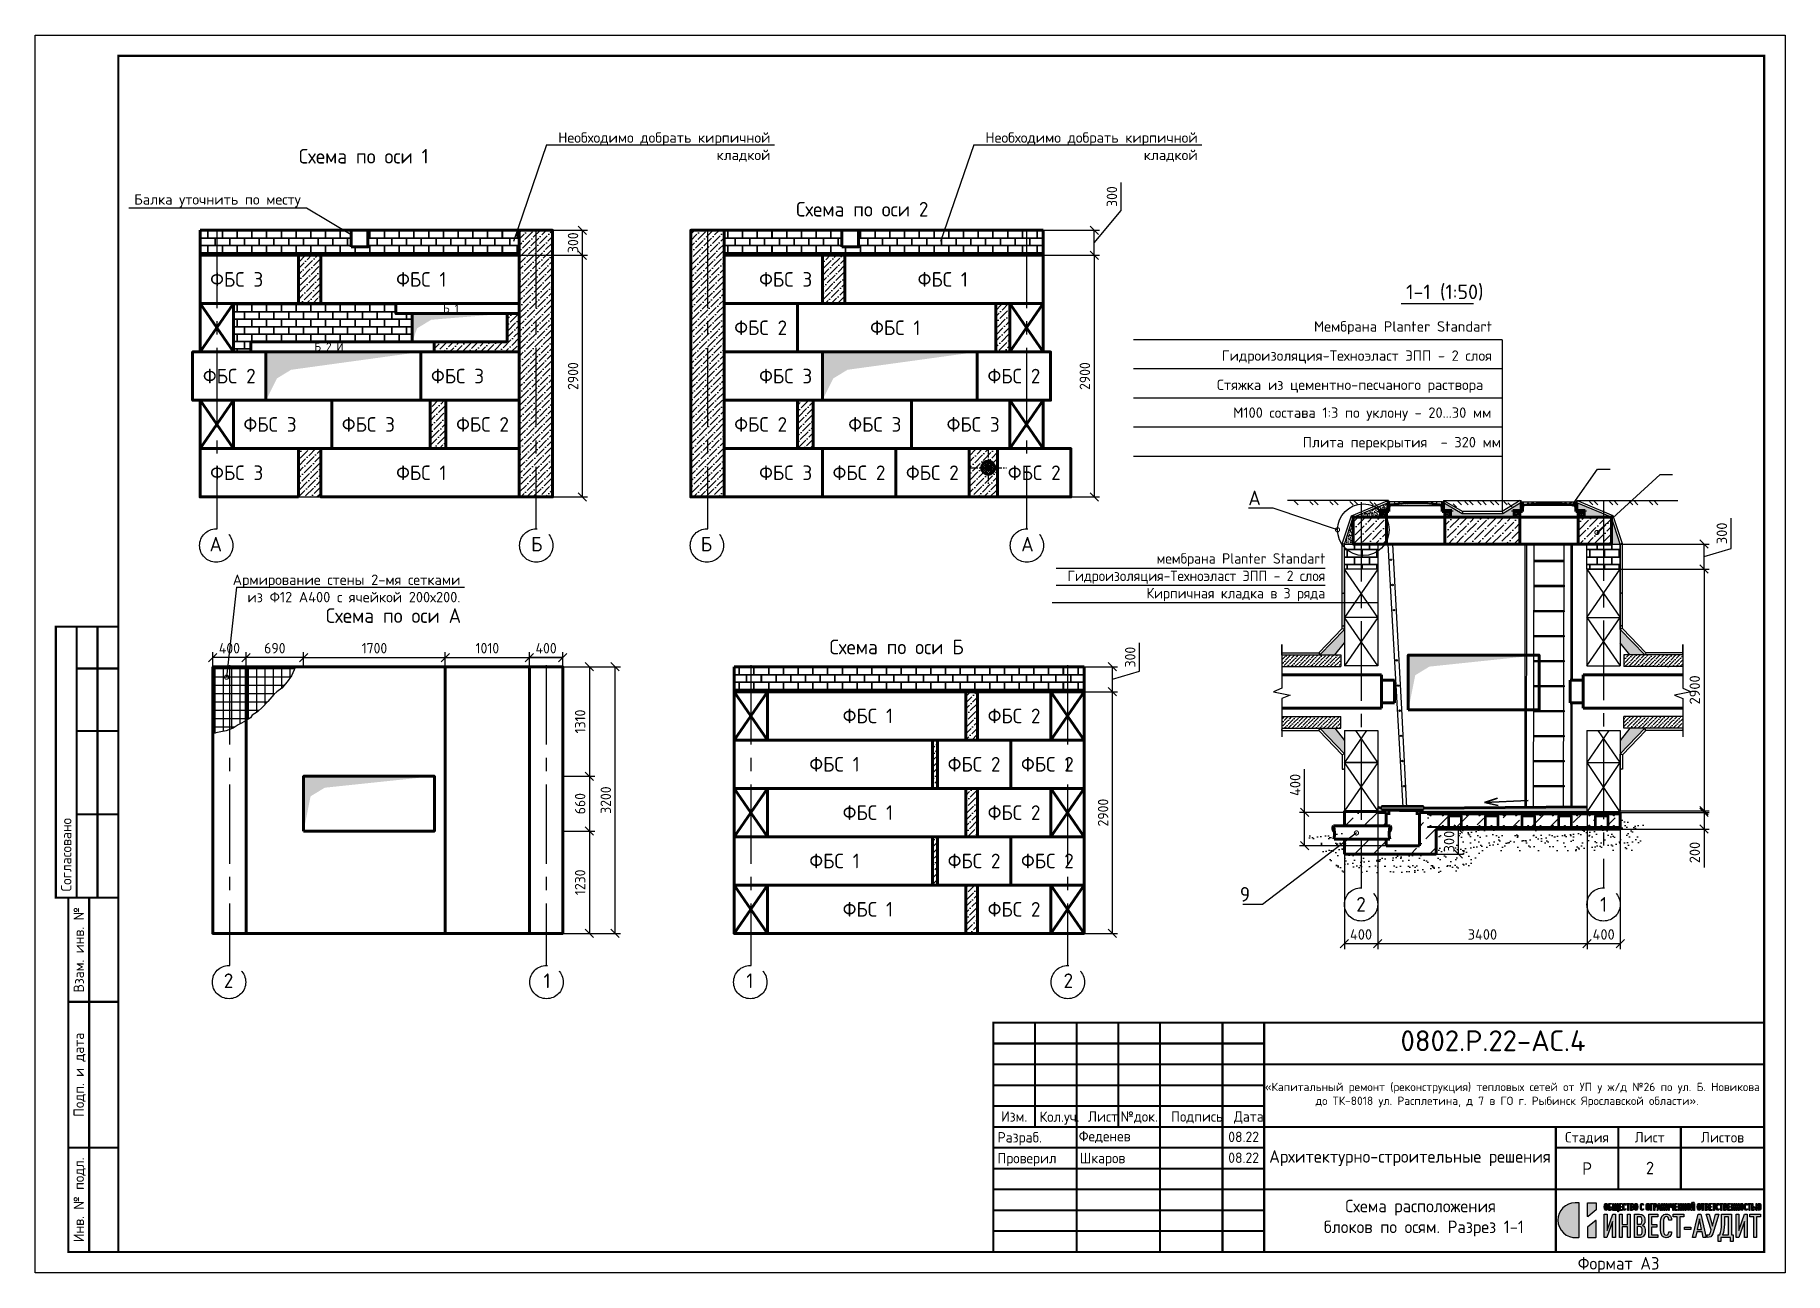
# Model space of a CAD drawing. Header units: millimetres. Extents: x 1601 to 14530, y 1157 to 12625.
# Drawn here: x 7853.9 to 8273.9, y 2145.8 to 2442.9 of the extents above; entities that cross this region are included whole.
import ezdxf
from ezdxf import colors
from ezdxf.entities.mleader import LeaderData, LeaderLine
from ezdxf.enums import TextEntityAlignment as Align
from ezdxf.math import Vec2, Vec3

# ---------------------------------------------------------------- set-up
doc = ezdxf.new("R2010")
doc.units = ezdxf.units.MM
doc.linetypes.add('осевая2', pattern=[28.575, 19.05, -3.175, 3.175, -3.175])
for name, color, linetype, lineweight in [('Осевая', 2, 'осевая2', 30), ('Основной', 1, 'Continuous', 60), ('Размер 3.5', 250, 'Continuous', 35), ('Размерный', 4, 'Continuous', 30), ('Размеры на чертеже', 250, 'Continuous', 25), ('Тонкие', 5, 'Continuous', 30)]:
    doc.layers.add(name, color=color, linetype=linetype, lineweight=lineweight)
doc.layers.add('Штриховка', color=7, linetype='Continuous')
doc.styles.add('-ISOCPEUR-', font='isocpeur.TTF')
doc.styles.add('GOST', font='GOST Common.ttf')
doc.styles.get("Standard").update_dxf_attribs({"font": 'GOST Common.ttf'})
doc.dimstyles.new('М 1 к 50', dxfattribs={"dimtxt": 2.5, "dimasz": 2, "dimexe": 1.25, "dimexo": 0, "dimgap": 1, "dimtad": 1, "dimdec": 0, "dimlfac": 50, "dimzin": 0, "dimdsep": 46, "dimtxsty": 'GOST', "dimblk": 'OBLIQUE', "dimcen": 0, "dimclrd": 256, "dimclre": 256, "dimclrt": 256, "dimazin": 2, "dimtfac": 1, "dimtdec": 0, "dimtmove": 0, "dimatfit": 3, "dimldrblk": 'NONE', "dimfxl": 1.25, "dimtolj": 1, "dimtzin": 0, "dimlwd": -1, "dimlwe": -1, "dimarcsym": 2})
pattern_1 = [(45, (431.6382, -386.6895), (0.55565335, 2.03739561), [2.619375, -0.523875, 0, -0.523875])]
pattern_2 = [(0, (431.6382, -386.6895), (1.76784, 1.76784), [3.4528125, -0.0828675]), (0, (429.8703, -386.6066), (1.76784, 1.76784), [3.4528125, -0.0828675]), (90, (431.6382, -386.6895), (-1.76784, 1.76784), [-1.8507075, 1.6849725]), (90, (431.5553, -386.6895), (-1.76784, 1.76784), [-1.8507075, 1.6849725])]
pattern_3 = [(37.5, (702.1009, -685.2758), (-0.019200376, 0.587295885), [0, -0.463296, 0, -0.51816, 0, -0.4953]), (7.5, (702.1009, -685.2758), (0.53942794, 0.86019012), [0, -0.249936, 0, -0.417576, 0, -0.16002]), (327.5, (701.726, -685.2758), (0.949190844, 0.001724622), [0, -0.1524, 0, -0.54864, 0, -0.71628]), (317.5, (701.726, -685.2758), (0.91626774, 0.26751519), [0, -0.0762, 0, -0.359664, 0, -0.41148])]
pattern_4 = [(45, (-39.5106, -682.8955), (0.65668123, 2.40783117), [3.095625, -0.619125, 0, -0.619125])]
pattern_5 = [(45, (5774.93882, 110.719), (0.168379802, 0.617392608), [0.79375, -0.15875, 0, -0.15875])]
pattern_6 = [(45, (5723.73882, 110.719), (-0.224506403, 0.224506403), [])]
pattern_7 = [(37.5, (-92.7493, -681.08355), (-0.019200376, 0.587295885), [0, -0.463296, 0, -0.51816, 0, -0.4953]), (7.5, (-92.7493, -681.08355), (0.53942794, 0.86019012), [0, -0.249936, 0, -0.417576, 0, -0.16002]), (327.5, (-93.1242, -681.08355), (0.949190844, 0.001724622), [0, -0.1524, 0, -0.54864, 0, -0.71628]), (317.5, (-93.1242, -681.08355), (0.91626774, 0.26751519), [0, -0.0762, 0, -0.359664, 0, -0.41148])]
pattern_8 = [(45, (-92.7493, -681.08355), (0.353597585, 1.296524477), [1.666875, -0.333375, 0, -0.333375])]

msp = doc.modelspace()

# ---------------------------------------------------------------- texts
at = {"style": '-ISOCPEUR-'}
for s, p in [('Мембрана Planter Standart ', (8160.8859, 2371.7187)), ('Гидроизоляция-Техноэласт ЭПП - 2 слоя ', (8138.7609, 2364.7187)), ('Стяжка из цементно-песчаного раствора', (8137.603, 2357.7187)), ('М100 состава 1:3 по уклону - 20...30 мм', (8141.478, 2351.0367)), ('Плита перекрытия  - 320 мм', (8158.198, 2343.9404))]:
    msp.add_text(s, height=2.5, dxfattribs=at).set_placement(p)
at = {"insert": (8163.5952, 2318.5436), "char_height": 2.5, "attachment_point": 3, "style": 'GOST'}
msp.add_mtext_dynamic_manual_height_columns('мембрана Planter Standart\\PГидроизоляция-Техноэласт ЭПП - 2 слоя\\PКирпичная кладка в 3 ряда', width=81.528747, gutter_width=625, heights=[0], dxfattribs=at)
at = {"layer": 'Основной', "char_height": 3.5, "attachment_point": 5}
for s, insert in [('А', (7897.3238, 2320.7204)), ('Б', (7974.3587, 2320.7204)), ('Б', (8015.0785, 2320.7204)), ('А', (8092.1133, 2320.7204)), ('2', (8172.1832, 2234.2925)), ('1', (8230.3949, 2234.2925)), ('2', (7900.3815, 2215.9681)), ('1', (7976.8164, 2215.9681)), ('1', (8025.4935, 2215.9681)), ('2', (8101.9284, 2215.9681))]:
    msp.add_mtext_dynamic_manual_height_columns(s, width=5.739849, gutter_width=12.5, heights=[0], dxfattribs=dict(at, insert=insert))
at = {"layer": 'Размер 3.5', "color": 7, "lineweight": 25, "ltscale": 50, "char_height": 2.5, "attachment_point": 3, "style": '-ISOCPEUR-'}
for s, insert in [('Необходимо добрать кирпичной \\Pкладкой', (8030.4314, 2419.5373)), ('Необходимо добрать кирпичной \\Pкладкой', (8132.9654, 2419.5373)), ('Балка уточнить по месту ', (7917.6908, 2404.7027)), ('Армирование стены 2-мя сетками\\Pиз Ф12 А400 с ячейкой 200х200.', (7956.0335, 2313.4404))]:
    msp.add_mtext(s, dxfattribs=dict(at, insert=insert))
at = {"layer": 'Размер 3.5', "attachment_point": 5, "style": 'GOST'}
for s, width, heights, insert, char_height in [('Схема по оси 1', 37.356069, [0], (7932.8266, 2413.8012), 3.5), ('Схема по оси 2', 37.356069, [0], (8052.4674, 2401.0921), 3.5), ('{\\C7;ФБС 3}', 15.874668, [5.3157], (7902.3413, 2384.2577), 3.5), ('{\\C7;ФБС 1}', 27.497551, [0], (7946.6384, 2384.2578), 3.5), ('{\\C7;ФБС 3}', 15.874668, [5.3157], (8034.0959, 2384.258), 3.5), ('{\\C7;ФБС 1}', 27.497551, [0], (8071.7987, 2384.2579), 3.5), ('{\\C7;Б 1}', 15.874668, [5.3157], (7953.7449, 2377.2876), 2), ('{\\C7;ФБС 2}', 15.874668, [5.3157], (8028.0959, 2372.6579), 3.5), ('{\\C7;ФБС 1}', 27.497551, [0], (8060.3987, 2372.6579), 3.5), ('{\\C7;Б 2 И}', 15.874668, [5.3157], (7924.4976, 2368.0786), 2), ('{\\C7;ФБС 2}', 15.874668, [5.3157], (7900.5643, 2361.0579), 3.5), ('{\\C7;ФБС 3}', 15.874668, [5.3157], (7955.3413, 2361.0579), 3.5), ('{\\C7;ФБС 3}', 15.874668, [5.3157], (8034.0959, 2361.0579), 3.5), ('{\\C7;ФБС 2}', 15.874668, [5.3157], (8088.8729, 2361.0579), 3.5), ('{\\C7;ФБС 3}', 15.874668, [5.3157], (7910.3413, 2349.458), 3.5), ('{\\C7;ФБС 3}', 15.874668, [5.3157], (7933.9413, 2349.458), 3.5), ('{\\C7;ФБС 2}', 15.874668, [5.3157], (7961.3413, 2349.4579), 3.5), ('{\\C7;ФБС 2}', 15.874668, [5.3157], (8028.0959, 2349.4579), 3.5), ('{\\C7;ФБС 3}', 15.874668, [5.3157], (8055.4959, 2349.458), 3.5), ('{\\C7;ФБС 3}', 15.874668, [5.3157], (8079.0959, 2349.458), 3.5), ('{\\C7;ФБС 3}', 15.874668, [5.3157], (7902.3413, 2337.858), 3.5), ('{\\C7;ФБС 1}', 27.497551, [0], (7946.6384, 2337.858), 3.5), ('{\\C7;ФБС 3}', 15.874668, [5.3157], (8034.0959, 2337.858), 3.5), ('{\\C7;ФБС 2}', 15.874668, [5.3157], (8051.6959, 2337.858), 3.5), ('{\\C7;ФБС 2}', 15.874668, [5.3157], (8069.2959, 2337.858), 3.5), ('{\\C7;ФБС 2}', 15.874668, [5.3157], (8093.7507, 2337.858), 3.5), ('Схема по оси A', 37.356069, [0], (7939.9696, 2303.5776), 3.5), ('Схема по оси Б', 37.356069, [0], (8060.7231, 2296.0584), 3.5), ('{\\C7;ФБС 1}', 27.497551, [0], (8053.8081, 2279.5057), 3.5), ('{\\C7;ФБС 2}', 15.874668, [5.3157], (8088.911, 2279.5055), 3.5), ('{\\C7;ФБС 1}', 27.497551, [0], (8045.8081, 2267.9057), 3.5), ('{\\C7;ФБС 2}', 15.874668, [5.3157], (8079.311, 2267.9057), 3.5), ('{\\C7;ФБС 2}', 15.874668, [5.3157], (8096.911, 2267.9057), 3.5), ('{\\C7;ФБС 1}', 27.497551, [0], (8053.8081, 2256.3057), 3.5), ('{\\C7;ФБС 2}', 15.874668, [5.3157], (8088.911, 2256.3056), 3.5), ('{\\C7;ФБС 1}', 27.497551, [0], (8045.8081, 2244.7058), 3.5), ('{\\C7;ФБС 2}', 15.874668, [5.3157], (8079.311, 2244.7057), 3.5), ('{\\C7;ФБС 2}', 15.874668, [5.3157], (8096.911, 2244.7057), 3.5), ('{\\C7;ФБС 1}', 27.497551, [0], (8053.8081, 2233.1058), 3.5), ('{\\C7;ФБС 2}', 15.874668, [5.3157], (8088.911, 2233.1057), 3.5)]:
    msp.add_mtext_dynamic_manual_height_columns(s, width=width, gutter_width=12.5, heights=heights, dxfattribs=dict(at, insert=insert, char_height=char_height))
at = {"layer": 'Размерный', "color": 7, "lineweight": 30, "insert": (8106.1643, 2204.0675), "char_height": 5, "width": 185, "attachment_point": 1, "style": '-ISOCPEUR-'}
msp.add_mtext('\\pi65.5,l10;0802.Р.22-АС.4', dxfattribs=at)

# ---------------------------------------------------------------- blocks, each defined once
blk = doc.blocks.new('*U36')
at = {"layer": 'Основной', "ltscale": 20}
blk.add_lwpolyline([(0, -290), (2380, -290), (2380, 290), (0, 290)], close=True, dxfattribs=at)
at = {"layer": 'Основной', "ltscale": 20, "flags": 1}
for tag, p in [('ВЕС', (579, 65)), ('ОБЪЕМ', (580, 62))]:
    blk.add_attdef(tag, p, '', height=2.5, dxfattribs=at)
at = {"layer": 'Основной', "ltscale": 20}
blk.add_attdef('НАЗВАНИЕ', (445, -134), '', height=38.9, dxfattribs=at)
blk = doc.blocks.new('*U328')
at = {"layer": 'Основной', "ltscale": 20}
blk.add_lwpolyline([(0, -290), (1180, -290), (1180, 290), (0, 290)], close=True, dxfattribs=at)
at = {"layer": 'Основной', "ltscale": 20, "flags": 1}
for tag, p in [('ВЕС', (579, 65)), ('ОБЪЕМ', (580, 62))]:
    blk.add_attdef(tag, p, '', height=2.5, dxfattribs=at)
at = {"layer": 'Основной', "ltscale": 20}
blk.add_attdef('НАЗВАНИЕ', (445, -134), '', height=38.9, dxfattribs=at)
blk = doc.blocks.new('*U37')
at = {"layer": 'Основной', "ltscale": 20}
blk.add_lwpolyline([(0, -290), (880, -290), (880, 290), (0, 290)], close=True, dxfattribs=at)
at = {"layer": 'Основной', "ltscale": 20, "flags": 1}
for tag, p in [('ВЕС', (579, 65)), ('ОБЪЕМ', (580, 62))]:
    blk.add_attdef(tag, p, '', height=2.5, dxfattribs=at)
at = {"layer": 'Основной', "ltscale": 20}
blk.add_attdef('НАЗВАНИЕ', (445, -134), '', height=38.9, dxfattribs=at)
blk = doc.blocks.new('_DotSmall')
at = {"color": 0, "linetype": 'ByBlock', "const_width": 0.5}
blk.add_lwpolyline([(-0.0625, 0, 1), (0.0625, 0, 1)], format="xyb", close=True, dxfattribs=at)
blk = doc.blocks.new('_Oblique')
at = {"color": 0, "linetype": 'ByBlock', "lineweight": -2}
blk.add_line((-0.5, -0.5), (0.5, 0.5), dxfattribs=at)
blk = doc.blocks.new('*D396')
at = {"transparency": 16777216}
for p, q in [((8095.9, 2390.06), (8109.4, 2390.06)), ((8108.15, 2390.06), (8108.15, 2332.06)), ((8095.9, 2332.06), (8109.4, 2332.06))]:
    blk.add_line(p, q, dxfattribs=at)
at = {"layer": 'Defpoints', "color": 0, "transparency": 16777216}
for p in [(8095.9, 2390.06), (8095.9, 2332.06), (8108.15, 2332.06)]:
    blk.add_point(p, dxfattribs=at)
at = {"transparency": 16777216, "xscale": 2, "yscale": 2, "zscale": 2}
for p, rotation in [((8108.15, 2390.06), 90), ((8108.15, 2332.06), 270)]:
    blk.add_blockref('_Oblique', p, dxfattribs=dict(at, rotation=rotation))
at = {"transparency": 16777216, "insert": (8105.9, 2361.06), "char_height": 2.5, "attachment_point": 5, "rotation": 90, "style": 'GOST'}
blk.add_mtext('\\A1;2900', dxfattribs=at)
blk = doc.blocks.new('_None')
blk = doc.blocks.new('*D397')
at = {"transparency": 16777216}
for p, q in [((8114.65, 2400.76), (8114.65, 2407.51)), ((8108.15, 2393.06), (8114.65, 2400.76)), ((8095.9, 2396.06), (8109.4, 2396.06)), ((8108.15, 2390.06), (8108.15, 2396.06)), ((8095.9, 2390.06), (8109.4, 2390.06))]:
    blk.add_line(p, q, dxfattribs=at)
at = {"layer": 'Defpoints', "color": 0, "transparency": 16777216}
for p in [(8095.9, 2396.06), (8108.15, 2396.06), (8095.9, 2390.06)]:
    blk.add_point(p, dxfattribs=at)
at = {"transparency": 16777216, "xscale": 2, "yscale": 2, "zscale": 2}
for p, rotation in [((8108.15, 2396.06), 90), ((8108.15, 2390.06), 270)]:
    blk.add_blockref('_Oblique', p, dxfattribs=dict(at, rotation=rotation))
at = {"transparency": 16777216, "insert": (8112.4, 2404.13), "char_height": 2.5, "attachment_point": 5, "rotation": 90, "style": 'GOST'}
blk.add_mtext('\\A1;300', dxfattribs=at)
blk = doc.blocks.new('*D398')
at = {"transparency": 16777216}
for p, q in [((7970.14, 2390.06), (7986.56, 2390.06)), ((7985.31, 2332.06), (7985.31, 2390.06)), ((7978.14, 2332.06), (7986.56, 2332.06))]:
    blk.add_line(p, q, dxfattribs=at)
at = {"layer": 'Defpoints', "color": 0, "transparency": 16777216}
for p in [(7970.14, 2390.06), (7985.31, 2390.06), (7978.14, 2332.06)]:
    blk.add_point(p, dxfattribs=at)
at = {"transparency": 16777216, "xscale": 2, "yscale": 2, "zscale": 2}
for p, rotation in [((7985.31, 2390.06), 90), ((7985.31, 2332.06), 270)]:
    blk.add_blockref('_Oblique', p, dxfattribs=dict(at, rotation=rotation))
at = {"transparency": 16777216, "insert": (7983.06, 2361.06), "char_height": 2.5, "attachment_point": 5, "rotation": 90, "style": 'GOST'}
blk.add_mtext('\\A1;2900', dxfattribs=at)
blk = doc.blocks.new('*D399')
at = {"transparency": 16777216}
for p, q in [((7970.14, 2396.06), (7986.56, 2396.06)), ((7985.31, 2390.06), (7985.31, 2396.06)), ((7982.35, 2390.06), (7986.56, 2390.06))]:
    blk.add_line(p, q, dxfattribs=at)
at = {"layer": 'Defpoints', "color": 0, "transparency": 16777216}
for p in [(7970.14, 2396.06), (7985.31, 2396.06), (7982.35, 2390.06)]:
    blk.add_point(p, dxfattribs=at)
at = {"transparency": 16777216, "xscale": 2, "yscale": 2, "zscale": 2}
for p, rotation in [((7985.31, 2396.06), 90), ((7985.31, 2390.06), 270)]:
    blk.add_blockref('_Oblique', p, dxfattribs=dict(at, rotation=rotation))
at = {"transparency": 16777216, "insert": (7983.06, 2393.06), "char_height": 2.5, "attachment_point": 5, "rotation": 90, "style": 'GOST'}
blk.add_mtext('\\A1;300', dxfattribs=at)
blk = doc.blocks.new('*D400')
at = {"transparency": 16777216}
for p, q in [((7980.6, 2291.31), (7994.42, 2291.31)), ((7993.17, 2227.31), (7993.17, 2291.31)), ((7980.6, 2227.31), (7994.42, 2227.31))]:
    blk.add_line(p, q, dxfattribs=at)
at = {"layer": 'Defpoints', "color": 0, "transparency": 16777216}
for p in [(7980.6, 2291.31), (7993.17, 2291.31), (7980.6, 2227.31)]:
    blk.add_point(p, dxfattribs=at)
at = {"transparency": 16777216, "xscale": 2, "yscale": 2, "zscale": 2}
for p, rotation in [((7993.17, 2291.31), 90), ((7993.17, 2227.31), 270)]:
    blk.add_blockref('_Oblique', p, dxfattribs=dict(at, rotation=rotation))
at = {"transparency": 16777216, "insert": (7990.92, 2259.31), "char_height": 2.5, "attachment_point": 5, "rotation": 90, "style": 'GOST'}
blk.add_mtext('\\A1;3200', dxfattribs=at)
blk = doc.blocks.new('*D401')
at = {"transparency": 16777216}
for p, q in [((8105.71, 2285.31), (8113.77, 2285.31)), ((8112.52, 2227.31), (8112.52, 2285.31)), ((8105.71, 2227.31), (8113.77, 2227.31))]:
    blk.add_line(p, q, dxfattribs=at)
at = {"layer": 'Defpoints', "color": 0, "transparency": 16777216}
for p in [(8105.71, 2285.31), (8112.52, 2285.31), (8105.71, 2227.31)]:
    blk.add_point(p, dxfattribs=at)
at = {"transparency": 16777216, "xscale": 2, "yscale": 2, "zscale": 2}
for p, rotation in [((8112.52, 2285.31), 90), ((8112.52, 2227.31), 270)]:
    blk.add_blockref('_Oblique', p, dxfattribs=dict(at, rotation=rotation))
at = {"transparency": 16777216, "insert": (8110.27, 2256.31), "char_height": 2.5, "attachment_point": 5, "rotation": 90, "style": 'GOST'}
blk.add_mtext('\\A1;2900', dxfattribs=at)
blk = doc.blocks.new('*D402')
at = {"transparency": 16777216}
for p, q in [((8119.02, 2290.26), (8119.02, 2297.01)), ((8105.71, 2291.31), (8113.77, 2291.31)), ((8112.52, 2285.31), (8112.52, 2291.31)), ((8112.52, 2288.31), (8119.02, 2290.26)), ((8105.71, 2285.31), (8113.77, 2285.31))]:
    blk.add_line(p, q, dxfattribs=at)
at = {"layer": 'Defpoints', "color": 0, "transparency": 16777216}
for p in [(8105.71, 2291.31), (8112.52, 2291.31), (8105.71, 2285.31)]:
    blk.add_point(p, dxfattribs=at)
at = {"transparency": 16777216, "xscale": 2, "yscale": 2, "zscale": 2}
for p, rotation in [((8112.52, 2291.31), 90), ((8112.52, 2285.31), 270)]:
    blk.add_blockref('_Oblique', p, dxfattribs=dict(at, rotation=rotation))
at = {"transparency": 16777216, "insert": (8116.77, 2293.63), "char_height": 2.5, "attachment_point": 5, "rotation": 90, "style": 'GOST'}
blk.add_mtext('\\A1;300', dxfattribs=at)
blk = doc.blocks.new('Лого')
h = blk.add_hatch(color=151)
h.set_gradient(color1=(158, 191, 227), color2=(46, 54, 92), tint=1, name='HEMISPHERICAL')
edge = h.paths.add_edge_path()
edge.add_spline(control_points=[(0.349, 0.494), (-0.191, 0.447), (-0.657, 0.871), (-0.657, 1.415), (-0.657, 1.415), (-0.657, 1.925), (-0.243, 2.339), (0.267, 2.339), (0.267, 2.339), (0.267, 2.339), (0.471, 2.339), (0.471, 2.339), (0.471, 2.339), (0.479, 2.339), (0.485, 2.333), (0.485, 2.325), (0.485, 2.325), (0.485, 2.325), (0.485, 0.508), (0.485, 0.508), (0.485, 0.508), (0.485, 0.5), (0.479, 0.494), (0.471, 0.494), (0.471, 0.494), (0.471, 0.494), (0.35, 0.494), (0.35, 0.494), (0.35, 0.494), (0.35, 0.494), (0.349, 0.494), (0.349, 0.494)], knot_values=[0, 0, 0, 0, 0.111111, 0.111111, 0.111111, 0.111211, 0.222222, 0.222222, 0.222222, 0.222322, 0.333333, 0.333333, 0.333333, 0.333433, 0.444444, 0.444444, 0.444444, 0.444544, 0.555556, 0.555556, 0.555556, 0.555656, 0.666667, 0.666667, 0.666667, 0.666767, 0.777778, 0.777778, 0.777778, 0.777878, 1, 1, 1, 1], degree=3, periodic=0)
edge = h.paths.add_edge_path()
edge.add_spline(control_points=[(0.955, 1.604), (0.955, 1.604), (1.385, 1.966), (1.385, 1.966), (1.385, 1.966), (1.388, 1.969), (1.39, 1.972), (1.39, 1.976), (1.39, 1.976), (1.39, 1.976), (1.39, 2.325), (1.39, 2.325), (1.39, 2.325), (1.39, 2.333), (1.384, 2.339), (1.377, 2.339), (1.377, 2.339), (1.377, 2.339), (0.947, 2.339), (0.947, 2.339), (0.947, 2.339), (0.939, 2.339), (0.933, 2.333), (0.933, 2.325), (0.933, 2.325), (0.933, 2.325), (0.933, 1.614), (0.933, 1.614), (0.933, 1.614), (0.933, 1.609), (0.936, 1.604), (0.941, 1.602), (0.941, 1.602), (0.946, 1.6), (0.951, 1.601), (0.955, 1.604)], knot_values=[0, 0, 0, 0, 0.1, 0.1, 0.1, 0.1001, 0.2, 0.2, 0.2, 0.2001, 0.3, 0.3, 0.3, 0.3001, 0.4, 0.4, 0.4, 0.4001, 0.5, 0.5, 0.5, 0.5001, 0.6, 0.6, 0.6, 0.6001, 0.7, 0.7, 0.7, 0.7001, 0.8, 0.8, 0.8, 0.8001, 1, 1, 1, 1], degree=3, periodic=0)
edge = h.paths.add_edge_path()
edge.add_spline(control_points=[(0.938, 1.059), (0.938, 1.059), (1.369, 1.401), (1.369, 1.401), (1.369, 1.401), (1.373, 1.404), (1.378, 1.405), (1.383, 1.402), (1.383, 1.402), (1.387, 1.4), (1.39, 1.396), (1.39, 1.39), (1.39, 1.39), (1.39, 1.39), (1.39, 0.508), (1.39, 0.508), (1.39, 0.508), (1.39, 0.5), (1.384, 0.494), (1.377, 0.494), (1.377, 0.494), (1.377, 0.494), (0.947, 0.494), (0.947, 0.494), (0.947, 0.494), (0.939, 0.494), (0.933, 0.5), (0.933, 0.508), (0.933, 0.508), (0.933, 0.508), (0.933, 1.049), (0.933, 1.049), (0.933, 1.049), (0.933, 1.053), (0.935, 1.057), (0.938, 1.059)], knot_values=[0, 0, 0, 0, 0.1, 0.1, 0.1, 0.1001, 0.2, 0.2, 0.2, 0.2001, 0.3, 0.3, 0.3, 0.3001, 0.4, 0.4, 0.4, 0.4001, 0.5, 0.5, 0.5, 0.5001, 0.6, 0.6, 0.6, 0.6001, 0.7, 0.7, 0.7, 0.7001, 0.8, 0.8, 0.8, 0.8001, 1, 1, 1, 1], degree=3, periodic=0)
at = {"true_color": 0x2e365c}
h = blk.add_hatch(color=159, dxfattribs=at)
h.dxf.hatch_style = 1
edge = h.paths.add_edge_path()
edge.add_spline(control_points=[(10.169, 1.594), (10.169, 1.594), (10.169, 1.727), (10.169, 1.727), (10.169, 1.727), (10.169, 1.727), (9.605, 1.727), (9.605, 1.727), (9.605, 1.727), (9.605, 1.727), (9.605, 1.594), (9.605, 1.594), (9.605, 1.594), (9.605, 1.594), (9.813, 1.594), (9.813, 1.594), (9.813, 1.594), (9.813, 1.594), (9.813, 0.491), (9.813, 0.491), (9.813, 0.491), (9.813, 0.491), (9.962, 0.491), (9.962, 0.491), (9.962, 0.491), (9.962, 0.491), (9.962, 1.594), (9.962, 1.594), (9.962, 1.594), (9.962, 1.594), (10.169, 1.594), (10.169, 1.594)], knot_values=[0, 0, 0, 0, 0.111111, 0.111111, 0.111111, 0.111211, 0.222222, 0.222222, 0.222222, 0.222322, 0.333333, 0.333333, 0.333333, 0.333433, 0.444444, 0.444444, 0.444444, 0.444544, 0.555556, 0.555556, 0.555556, 0.555656, 0.666667, 0.666667, 0.666667, 0.666767, 0.777778, 0.777778, 0.777778, 0.777878, 1, 1, 1, 1], degree=3, periodic=0)
edge = h.paths.add_edge_path()
edge.add_spline(control_points=[(9.457, 0.491), (9.457, 0.491), (9.457, 1.727), (9.457, 1.727), (9.457, 1.727), (9.457, 1.727), (9.32, 1.727), (9.32, 1.727), (9.32, 1.727), (9.32, 1.727), (9.017, 0.868), (9.017, 0.868), (9.017, 0.868), (9.017, 0.868), (9.017, 1.727), (9.017, 1.727), (9.017, 1.727), (9.017, 1.727), (8.867, 1.727), (8.867, 1.727), (8.867, 1.727), (8.867, 1.727), (8.867, 0.491), (8.867, 0.491), (8.867, 0.491), (8.867, 0.491), (9.006, 0.491), (9.006, 0.491), (9.006, 0.491), (9.006, 0.491), (9.308, 1.349), (9.308, 1.349), (9.308, 1.349), (9.308, 1.349), (9.308, 0.491), (9.308, 0.491), (9.308, 0.491), (9.308, 0.491), (9.457, 0.491), (9.457, 0.491)], knot_values=[0, 0, 0, 0, 0.090909, 0.090909, 0.090909, 0.091009, 0.181818, 0.181818, 0.181818, 0.181918, 0.272727, 0.272727, 0.272727, 0.272827, 0.363636, 0.363636, 0.363636, 0.363736, 0.454545, 0.454545, 0.454545, 0.454645, 0.545455, 0.545455, 0.545455, 0.545555, 0.636364, 0.636364, 0.636364, 0.636464, 0.727273, 0.727273, 0.727273, 0.727373, 0.818182, 0.818182, 0.818182, 0.818282, 1, 1, 1, 1], degree=3, periodic=0)
edge = h.paths.add_edge_path(flags=16)
edge.add_spline(control_points=[(8.463, 0.625), (8.463, 0.625), (8.147, 0.625), (8.147, 0.625), (8.147, 0.625), (8.208, 0.788), (8.239, 0.974), (8.239, 1.198), (8.239, 1.198), (8.239, 1.198), (8.239, 1.594), (8.239, 1.594), (8.239, 1.594), (8.239, 1.594), (8.463, 1.594), (8.463, 1.594), (8.463, 1.594), (8.463, 1.594), (8.463, 0.625), (8.463, 0.625)], knot_values=[0, 0, 0, 0, 0.166667, 0.166667, 0.166667, 0.166767, 0.333333, 0.333333, 0.333333, 0.333433, 0.5, 0.5, 0.5, 0.5001, 0.666667, 0.666667, 0.666667, 0.666767, 1, 1, 1, 1], degree=3, periodic=0)
edge = h.paths.add_edge_path()
edge.add_spline(control_points=[(8.709, 0.271), (8.709, 0.271), (8.709, 0.625), (8.709, 0.625), (8.709, 0.625), (8.709, 0.625), (8.612, 0.625), (8.612, 0.625), (8.612, 0.625), (8.612, 0.625), (8.612, 1.727), (8.612, 1.727), (8.612, 1.727), (8.612, 1.727), (8.095, 1.727), (8.095, 1.727), (8.095, 1.727), (8.095, 1.727), (8.095, 1.231), (8.095, 1.231), (8.095, 1.231), (8.095, 0.988), (8.057, 0.792), (7.994, 0.625), (7.994, 0.625), (7.994, 0.625), (7.916, 0.625), (7.916, 0.625), (7.916, 0.625), (7.916, 0.625), (7.916, 0.271), (7.916, 0.271), (7.916, 0.271), (7.916, 0.271), (8.058, 0.271), (8.058, 0.271), (8.058, 0.271), (8.058, 0.271), (8.058, 0.491), (8.058, 0.491), (8.058, 0.491), (8.058, 0.491), (8.567, 0.491), (8.567, 0.491), (8.567, 0.491), (8.567, 0.491), (8.567, 0.271), (8.567, 0.271), (8.567, 0.271), (8.567, 0.271), (8.709, 0.271), (8.709, 0.271)], knot_values=[0, 0, 0, 0, 0.071429, 0.071429, 0.071429, 0.071529, 0.142857, 0.142857, 0.142857, 0.142957, 0.214286, 0.214286, 0.214286, 0.214386, 0.285714, 0.285714, 0.285714, 0.285814, 0.357143, 0.357143, 0.357143, 0.357243, 0.428571, 0.428571, 0.428571, 0.428671, 0.5, 0.5, 0.5, 0.5001, 0.571429, 0.571429, 0.571429, 0.571529, 0.642857, 0.642857, 0.642857, 0.642957, 0.714286, 0.714286, 0.714286, 0.714386, 0.785714, 0.785714, 0.785714, 0.785814, 0.857143, 0.857143, 0.857143, 0.857243, 1, 1, 1, 1], degree=3, periodic=0)
edge = h.paths.add_edge_path()
edge.add_spline(control_points=[(7.937, 1.727), (7.937, 1.727), (7.774, 1.727), (7.774, 1.727), (7.774, 1.727), (7.774, 1.727), (7.605, 1.097), (7.605, 1.097), (7.605, 1.097), (7.605, 1.097), (7.434, 1.727), (7.434, 1.727), (7.434, 1.727), (7.434, 1.727), (7.271, 1.727), (7.271, 1.727), (7.271, 1.727), (7.271, 1.727), (7.534, 0.891), (7.534, 0.891), (7.534, 0.891), (7.534, 0.891), (7.494, 0.754), (7.494, 0.754), (7.494, 0.754), (7.465, 0.651), (7.427, 0.625), (7.326, 0.625), (7.326, 0.625), (7.326, 0.625), (7.326, 0.491), (7.326, 0.491), (7.326, 0.491), (7.496, 0.491), (7.566, 0.524), (7.616, 0.688), (7.616, 0.688), (7.616, 0.688), (7.937, 1.727), (7.937, 1.727)], knot_values=[0, 0, 0, 0, 0.090909, 0.090909, 0.090909, 0.091009, 0.181818, 0.181818, 0.181818, 0.181918, 0.272727, 0.272727, 0.272727, 0.272827, 0.363636, 0.363636, 0.363636, 0.363736, 0.454545, 0.454545, 0.454545, 0.454645, 0.545455, 0.545455, 0.545455, 0.545555, 0.636364, 0.636364, 0.636364, 0.636464, 0.727273, 0.727273, 0.727273, 0.727373, 0.818182, 0.818182, 0.818182, 0.818282, 1, 1, 1, 1], degree=3, periodic=0)
edge = h.paths.add_edge_path(flags=16)
edge.add_spline(control_points=[(7.019, 0.917), (7.019, 0.917), (6.788, 0.917), (6.788, 0.917), (6.788, 0.917), (6.788, 0.917), (6.904, 1.486), (6.904, 1.486), (6.904, 1.486), (6.904, 1.486), (7.019, 0.917), (7.019, 0.917)], knot_values=[0, 0, 0, 0, 0.25, 0.25, 0.25, 0.2501, 0.5, 0.5, 0.5, 0.5001, 1, 1, 1, 1], degree=3, periodic=0)
edge = h.paths.add_edge_path()
edge.add_spline(control_points=[(7.264, 0.491), (7.264, 0.491), (6.977, 1.727), (6.977, 1.727), (6.977, 1.727), (6.977, 1.727), (6.833, 1.727), (6.833, 1.727), (6.833, 1.727), (6.833, 1.727), (6.545, 0.491), (6.545, 0.491), (6.545, 0.491), (6.545, 0.491), (6.701, 0.491), (6.701, 0.491), (6.701, 0.491), (6.701, 0.491), (6.76, 0.783), (6.76, 0.783), (6.76, 0.783), (6.76, 0.783), (7.047, 0.783), (7.047, 0.783), (7.047, 0.783), (7.047, 0.783), (7.106, 0.491), (7.106, 0.491), (7.106, 0.491), (7.106, 0.491), (7.264, 0.491), (7.264, 0.491)], knot_values=[0, 0, 0, 0, 0.111111, 0.111111, 0.111111, 0.111211, 0.222222, 0.222222, 0.222222, 0.222322, 0.333333, 0.333333, 0.333333, 0.333433, 0.444444, 0.444444, 0.444444, 0.444544, 0.555556, 0.555556, 0.555556, 0.555656, 0.666667, 0.666667, 0.666667, 0.666767, 0.777778, 0.777778, 0.777778, 0.777878, 1, 1, 1, 1], degree=3, periodic=0)
edge = h.paths.add_edge_path()
edge.add_spline(control_points=[(6.448, 0.915), (6.448, 0.915), (6.448, 1.049), (6.448, 1.049), (6.448, 1.049), (6.448, 1.049), (6.108, 1.049), (6.108, 1.049), (6.108, 1.049), (6.108, 1.049), (6.108, 0.915), (6.108, 0.915), (6.108, 0.915), (6.108, 0.915), (6.448, 0.915), (6.448, 0.915)], knot_values=[0, 0, 0, 0, 0.2, 0.2, 0.2, 0.2001, 0.4, 0.4, 0.4, 0.4001, 0.6, 0.6, 0.6, 0.6001, 1, 1, 1, 1], degree=3, periodic=0)
edge = h.paths.add_edge_path()
edge.add_spline(control_points=[(6.069, 1.594), (6.069, 1.594), (6.069, 1.727), (6.069, 1.727), (6.069, 1.727), (6.069, 1.727), (5.505, 1.727), (5.505, 1.727), (5.505, 1.727), (5.505, 1.727), (5.505, 1.594), (5.505, 1.594), (5.505, 1.594), (5.505, 1.594), (5.714, 1.594), (5.714, 1.594), (5.714, 1.594), (5.714, 1.594), (5.714, 0.491), (5.714, 0.491), (5.714, 0.491), (5.714, 0.491), (5.863, 0.491), (5.863, 0.491), (5.863, 0.491), (5.863, 0.491), (5.863, 1.594), (5.863, 1.594), (5.863, 1.594), (5.863, 1.594), (6.069, 1.594), (6.069, 1.594)], knot_values=[0, 0, 0, 0, 0.111111, 0.111111, 0.111111, 0.111211, 0.222222, 0.222222, 0.222222, 0.222322, 0.333333, 0.333333, 0.333333, 0.333433, 0.444444, 0.444444, 0.444444, 0.444544, 0.555556, 0.555556, 0.555556, 0.555656, 0.666667, 0.666667, 0.666667, 0.666767, 0.777778, 0.777778, 0.777778, 0.777878, 1, 1, 1, 1], degree=3, periodic=0)
edge = h.paths.add_edge_path()
edge.add_spline(control_points=[(5.42, 0.797), (5.42, 0.797), (5.273, 0.797), (5.273, 0.797), (5.273, 0.797), (5.271, 0.745), (5.261, 0.691), (5.233, 0.655), (5.233, 0.655), (5.214, 0.63), (5.183, 0.611), (5.136, 0.611), (5.136, 0.611), (5.087, 0.611), (5.054, 0.63), (5.033, 0.658), (5.033, 0.658), (4.99, 0.717), (4.983, 0.816), (4.983, 1.109), (4.983, 1.109), (4.983, 1.403), (4.99, 1.502), (5.033, 1.561), (5.033, 1.561), (5.054, 1.588), (5.087, 1.607), (5.136, 1.607), (5.136, 1.607), (5.183, 1.607), (5.214, 1.588), (5.233, 1.564), (5.233, 1.564), (5.262, 1.528), (5.271, 1.476), (5.273, 1.423), (5.273, 1.423), (5.273, 1.423), (5.42, 1.423), (5.42, 1.423), (5.42, 1.423), (5.419, 1.524), (5.389, 1.613), (5.332, 1.668), (5.332, 1.668), (5.283, 1.715), (5.223, 1.741), (5.136, 1.741), (5.136, 1.741), (5.039, 1.741), (4.971, 1.705), (4.924, 1.651), (4.924, 1.651), (4.842, 1.557), (4.834, 1.451), (4.834, 1.109), (4.834, 1.109), (4.834, 0.767), (4.842, 0.662), (4.924, 0.568), (4.924, 0.568), (4.971, 0.514), (5.039, 0.478), (5.136, 0.478), (5.136, 0.478), (5.217, 0.478), (5.278, 0.502), (5.327, 0.545), (5.327, 0.545), (5.387, 0.601), (5.419, 0.693), (5.42, 0.797)], knot_values=[0, 0, 0, 0, 0.052632, 0.052632, 0.052632, 0.052732, 0.105263, 0.105263, 0.105263, 0.105363, 0.157895, 0.157895, 0.157895, 0.157995, 0.210526, 0.210526, 0.210526, 0.210626, 0.263158, 0.263158, 0.263158, 0.263258, 0.315789, 0.315789, 0.315789, 0.315889, 0.368421, 0.368421, 0.368421, 0.368521, 0.421053, 0.421053, 0.421053, 0.421153, 0.473684, 0.473684, 0.473684, 0.473784, 0.526316, 0.526316, 0.526316, 0.526416, 0.578947, 0.578947, 0.578947, 0.579047, 0.631579, 0.631579, 0.631579, 0.631679, 0.684211, 0.684211, 0.684211, 0.684311, 0.736842, 0.736842, 0.736842, 0.736942, 0.789474, 0.789474, 0.789474, 0.789574, 0.842105, 0.842105, 0.842105, 0.842205, 0.894737, 0.894737, 0.894737, 0.894837, 1, 1, 1, 1], degree=3, periodic=0)
edge = h.paths.add_edge_path()
edge.add_spline(control_points=[(4.681, 0.491), (4.681, 0.491), (4.681, 0.625), (4.681, 0.625), (4.681, 0.625), (4.681, 0.625), (4.353, 0.625), (4.353, 0.625), (4.353, 0.625), (4.353, 0.625), (4.353, 1.045), (4.353, 1.045), (4.353, 1.045), (4.353, 1.045), (4.636, 1.045), (4.636, 1.045), (4.636, 1.045), (4.636, 1.045), (4.636, 1.179), (4.636, 1.179), (4.636, 1.179), (4.636, 1.179), (4.353, 1.179), (4.353, 1.179), (4.353, 1.179), (4.353, 1.179), (4.353, 1.594), (4.353, 1.594), (4.353, 1.594), (4.353, 1.594), (4.681, 1.594), (4.681, 1.594), (4.681, 1.594), (4.681, 1.594), (4.681, 1.727), (4.681, 1.727), (4.681, 1.727), (4.681, 1.727), (4.204, 1.727), (4.204, 1.727), (4.204, 1.727), (4.204, 1.727), (4.204, 0.491), (4.204, 0.491), (4.204, 0.491), (4.204, 0.491), (4.681, 0.491), (4.681, 0.491)], knot_values=[0, 0, 0, 0, 0.076923, 0.076923, 0.076923, 0.077023, 0.153846, 0.153846, 0.153846, 0.153946, 0.230769, 0.230769, 0.230769, 0.230869, 0.307692, 0.307692, 0.307692, 0.307792, 0.384615, 0.384615, 0.384615, 0.384715, 0.461538, 0.461538, 0.461538, 0.461638, 0.538462, 0.538462, 0.538462, 0.538562, 0.615385, 0.615385, 0.615385, 0.615485, 0.692308, 0.692308, 0.692308, 0.692408, 0.769231, 0.769231, 0.769231, 0.769331, 0.846154, 0.846154, 0.846154, 0.846254, 1, 1, 1, 1], degree=3, periodic=0)
edge = h.paths.add_edge_path(flags=16)
edge.add_spline(control_points=[(3.848, 1.396), (3.848, 1.255), (3.798, 1.198), (3.692, 1.198), (3.692, 1.198), (3.692, 1.198), (3.582, 1.198), (3.582, 1.198), (3.582, 1.198), (3.582, 1.198), (3.582, 1.594), (3.582, 1.594), (3.582, 1.594), (3.582, 1.594), (3.692, 1.594), (3.692, 1.594), (3.692, 1.594), (3.799, 1.594), (3.848, 1.545), (3.848, 1.396)], knot_values=[0, 0, 0, 0, 0.166667, 0.166667, 0.166667, 0.166767, 0.333333, 0.333333, 0.333333, 0.333433, 0.5, 0.5, 0.5, 0.5001, 0.666667, 0.666667, 0.666667, 0.666767, 1, 1, 1, 1], degree=3, periodic=0)
edge = h.paths.add_edge_path(flags=16)
edge.add_spline(control_points=[(3.857, 0.847), (3.857, 0.677), (3.803, 0.625), (3.69, 0.625), (3.69, 0.625), (3.69, 0.625), (3.582, 0.625), (3.582, 0.625), (3.582, 0.625), (3.582, 0.625), (3.582, 1.069), (3.582, 1.069), (3.582, 1.069), (3.582, 1.069), (3.69, 1.069), (3.69, 1.069), (3.69, 1.069), (3.801, 1.069), (3.857, 1.007), (3.857, 0.847)], knot_values=[0, 0, 0, 0, 0.166667, 0.166667, 0.166667, 0.166767, 0.333333, 0.333333, 0.333333, 0.333433, 0.5, 0.5, 0.5, 0.5001, 0.666667, 0.666667, 0.666667, 0.666767, 1, 1, 1, 1], degree=3, periodic=0)
edge = h.paths.add_edge_path()
edge.add_spline(control_points=[(4.006, 0.839), (4.006, 0.944), (3.995, 1.028), (3.931, 1.09), (3.931, 1.09), (3.91, 1.109), (3.883, 1.127), (3.855, 1.135), (3.855, 1.135), (3.879, 1.146), (3.903, 1.161), (3.924, 1.182), (3.924, 1.182), (3.985, 1.241), (3.997, 1.314), (3.997, 1.403), (3.997, 1.403), (3.997, 1.536), (3.978, 1.597), (3.924, 1.653), (3.924, 1.653), (3.874, 1.705), (3.808, 1.727), (3.699, 1.727), (3.699, 1.727), (3.699, 1.727), (3.433, 1.727), (3.433, 1.727), (3.433, 1.727), (3.433, 1.727), (3.433, 0.491), (3.433, 0.491), (3.433, 0.491), (3.433, 0.491), (3.699, 0.491), (3.699, 0.491), (3.699, 0.491), (3.808, 0.491), (3.876, 0.514), (3.926, 0.566), (3.926, 0.566), (3.982, 0.623), (4.006, 0.689), (4.006, 0.839)], knot_values=[0, 0, 0, 0, 0.083333, 0.083333, 0.083333, 0.083433, 0.166667, 0.166667, 0.166667, 0.166767, 0.25, 0.25, 0.25, 0.2501, 0.333333, 0.333333, 0.333333, 0.333433, 0.416667, 0.416667, 0.416667, 0.416767, 0.5, 0.5, 0.5, 0.5001, 0.583333, 0.583333, 0.583333, 0.583433, 0.666667, 0.666667, 0.666667, 0.666767, 0.75, 0.75, 0.75, 0.7501, 0.833333, 0.833333, 0.833333, 0.833433, 1, 1, 1, 1], degree=3, periodic=0)
edge = h.paths.add_edge_path()
edge.add_spline(control_points=[(3.211, 0.491), (3.211, 0.491), (3.211, 1.727), (3.211, 1.727), (3.211, 1.727), (3.211, 1.727), (3.062, 1.727), (3.062, 1.727), (3.062, 1.727), (3.062, 1.727), (3.062, 1.187), (3.062, 1.187), (3.062, 1.187), (3.062, 1.187), (2.787, 1.187), (2.787, 1.187), (2.787, 1.187), (2.787, 1.187), (2.787, 1.727), (2.787, 1.727), (2.787, 1.727), (2.787, 1.727), (2.638, 1.727), (2.638, 1.727), (2.638, 1.727), (2.638, 1.727), (2.638, 0.491), (2.638, 0.491), (2.638, 0.491), (2.638, 0.491), (2.787, 0.491), (2.787, 0.491), (2.787, 0.491), (2.787, 0.491), (2.787, 1.052), (2.787, 1.052), (2.787, 1.052), (2.787, 1.052), (3.062, 1.052), (3.062, 1.052), (3.062, 1.052), (3.062, 1.052), (3.062, 0.491), (3.062, 0.491), (3.062, 0.491), (3.062, 0.491), (3.211, 0.491), (3.211, 0.491)], knot_values=[0, 0, 0, 0, 0.076923, 0.076923, 0.076923, 0.077023, 0.153846, 0.153846, 0.153846, 0.153946, 0.230769, 0.230769, 0.230769, 0.230869, 0.307692, 0.307692, 0.307692, 0.307792, 0.384615, 0.384615, 0.384615, 0.384715, 0.461538, 0.461538, 0.461538, 0.461638, 0.538462, 0.538462, 0.538462, 0.538562, 0.615385, 0.615385, 0.615385, 0.615485, 0.692308, 0.692308, 0.692308, 0.692408, 0.769231, 0.769231, 0.769231, 0.769331, 0.846154, 0.846154, 0.846154, 0.846254, 1, 1, 1, 1], degree=3, periodic=0)
edge = h.paths.add_edge_path()
edge.add_spline(control_points=[(2.416, 0.491), (2.416, 0.491), (2.416, 1.727), (2.416, 1.727), (2.416, 1.727), (2.416, 1.727), (2.279, 1.727), (2.279, 1.727), (2.279, 1.727), (2.279, 1.727), (1.975, 0.868), (1.975, 0.868), (1.975, 0.868), (1.975, 0.868), (1.975, 1.727), (1.975, 1.727), (1.975, 1.727), (1.975, 1.727), (1.826, 1.727), (1.826, 1.727), (1.826, 1.727), (1.826, 1.727), (1.826, 0.491), (1.826, 0.491), (1.826, 0.491), (1.826, 0.491), (1.965, 0.491), (1.965, 0.491), (1.965, 0.491), (1.965, 0.491), (2.267, 1.349), (2.267, 1.349), (2.267, 1.349), (2.267, 1.349), (2.267, 0.491), (2.267, 0.491), (2.267, 0.491), (2.267, 0.491), (2.416, 0.491), (2.416, 0.491)], knot_values=[0, 0, 0, 0, 0.090909, 0.090909, 0.090909, 0.091009, 0.181818, 0.181818, 0.181818, 0.181918, 0.272727, 0.272727, 0.272727, 0.272827, 0.363636, 0.363636, 0.363636, 0.363736, 0.454545, 0.454545, 0.454545, 0.454645, 0.545455, 0.545455, 0.545455, 0.545555, 0.636364, 0.636364, 0.636364, 0.636464, 0.727273, 0.727273, 0.727273, 0.727373, 0.818182, 0.818182, 0.818182, 0.818282, 1, 1, 1, 1], degree=3, periodic=0)
edge = h.paths.add_edge_path(flags=16)
edge.add_spline(control_points=[(10.15, 2.121), (10.15, 2.035), (10.148, 2.006), (10.135, 1.989), (10.135, 1.989), (10.128, 1.981), (10.119, 1.975), (10.105, 1.975), (10.105, 1.975), (10.091, 1.975), (10.082, 1.981), (10.076, 1.989), (10.076, 1.989), (10.062, 2.006), (10.06, 2.035), (10.06, 2.121), (10.06, 2.121), (10.06, 2.207), (10.062, 2.235), (10.076, 2.253), (10.076, 2.253), (10.082, 2.261), (10.091, 2.266), (10.105, 2.266), (10.105, 2.266), (10.119, 2.266), (10.128, 2.261), (10.135, 2.253), (10.135, 2.253), (10.148, 2.235), (10.15, 2.207), (10.15, 2.121)], knot_values=[0, 0, 0, 0, 0.111111, 0.111111, 0.111111, 0.111211, 0.222222, 0.222222, 0.222222, 0.222322, 0.333333, 0.333333, 0.333333, 0.333433, 0.444444, 0.444444, 0.444444, 0.444544, 0.555556, 0.555556, 0.555556, 0.555656, 0.666667, 0.666667, 0.666667, 0.666767, 0.777778, 0.777778, 0.777778, 0.777878, 1, 1, 1, 1], degree=3, periodic=0)
edge = h.paths.add_edge_path()
edge.add_spline(control_points=[(9.974, 1.94), (9.974, 1.94), (9.974, 2.104), (9.974, 2.104), (9.974, 2.104), (9.974, 2.104), (10.017, 2.104), (10.017, 2.104), (10.017, 2.104), (10.017, 2.017), (10.021, 1.988), (10.043, 1.962), (10.043, 1.962), (10.057, 1.946), (10.077, 1.936), (10.105, 1.936), (10.105, 1.936), (10.134, 1.936), (10.153, 1.946), (10.167, 1.962), (10.167, 1.962), (10.19, 1.989), (10.194, 2.021), (10.194, 2.121), (10.194, 2.121), (10.194, 2.221), (10.191, 2.251), (10.167, 2.279), (10.167, 2.279), (10.153, 2.295), (10.134, 2.306), (10.105, 2.306), (10.105, 2.306), (10.077, 2.306), (10.057, 2.295), (10.043, 2.279), (10.043, 2.279), (10.022, 2.254), (10.017, 2.225), (10.017, 2.144), (10.017, 2.144), (10.017, 2.144), (9.974, 2.144), (9.974, 2.144), (9.974, 2.144), (9.974, 2.144), (9.974, 2.302), (9.974, 2.302), (9.974, 2.302), (9.974, 2.302), (9.93, 2.302), (9.93, 2.302), (9.93, 2.302), (9.93, 2.302), (9.93, 1.94), (9.93, 1.94), (9.93, 1.94), (9.93, 1.94), (9.974, 1.94), (9.974, 1.94)], knot_values=[0, 0, 0, 0, 0.0625, 0.0625, 0.0625, 0.0626, 0.125, 0.125, 0.125, 0.1251, 0.1875, 0.1875, 0.1875, 0.1876, 0.25, 0.25, 0.25, 0.2501, 0.3125, 0.3125, 0.3125, 0.3126, 0.375, 0.375, 0.375, 0.3751, 0.4375, 0.4375, 0.4375, 0.4376, 0.5, 0.5, 0.5, 0.5001, 0.5625, 0.5625, 0.5625, 0.5626, 0.625, 0.625, 0.625, 0.6251, 0.6875, 0.6875, 0.6875, 0.6876, 0.75, 0.75, 0.75, 0.7501, 0.8125, 0.8125, 0.8125, 0.8126, 0.875, 0.875, 0.875, 0.8751, 1, 1, 1, 1], degree=3, periodic=0)
edge = h.paths.add_edge_path(flags=16)
edge.add_spline(control_points=[(9.833, 2.046), (9.833, 1.997), (9.819, 1.979), (9.79, 1.979), (9.79, 1.979), (9.79, 1.979), (9.753, 1.979), (9.753, 1.979), (9.753, 1.979), (9.753, 1.979), (9.753, 2.112), (9.753, 2.112), (9.753, 2.112), (9.753, 2.112), (9.79, 2.112), (9.79, 2.112), (9.79, 2.112), (9.819, 2.112), (9.833, 2.094), (9.833, 2.046)], knot_values=[0, 0, 0, 0, 0.166667, 0.166667, 0.166667, 0.166767, 0.333333, 0.333333, 0.333333, 0.333433, 0.5, 0.5, 0.5, 0.5001, 0.666667, 0.666667, 0.666667, 0.666767, 1, 1, 1, 1], degree=3, periodic=0)
edge = h.paths.add_edge_path()
edge.add_spline(control_points=[(9.877, 2.046), (9.877, 2.125), (9.846, 2.151), (9.791, 2.151), (9.791, 2.151), (9.791, 2.151), (9.753, 2.151), (9.753, 2.151), (9.753, 2.151), (9.753, 2.151), (9.753, 2.302), (9.753, 2.302), (9.753, 2.302), (9.753, 2.302), (9.709, 2.302), (9.709, 2.302), (9.709, 2.302), (9.709, 2.302), (9.709, 1.94), (9.709, 1.94), (9.709, 1.94), (9.709, 1.94), (9.791, 1.94), (9.791, 1.94), (9.791, 1.94), (9.845, 1.94), (9.877, 1.966), (9.877, 2.046)], knot_values=[0, 0, 0, 0, 0.125, 0.125, 0.125, 0.1251, 0.25, 0.25, 0.25, 0.2501, 0.375, 0.375, 0.375, 0.3751, 0.5, 0.5, 0.5, 0.5001, 0.625, 0.625, 0.625, 0.6251, 0.75, 0.75, 0.75, 0.7501, 1, 1, 1, 1], degree=3, periodic=0)
edge = h.paths.add_edge_path()
edge.add_spline(control_points=[(9.666, 2.262), (9.666, 2.262), (9.666, 2.302), (9.666, 2.302), (9.666, 2.302), (9.666, 2.302), (9.501, 2.302), (9.501, 2.302), (9.501, 2.302), (9.501, 2.302), (9.501, 2.262), (9.501, 2.262), (9.501, 2.262), (9.501, 2.262), (9.562, 2.262), (9.562, 2.262), (9.562, 2.262), (9.562, 2.262), (9.562, 1.94), (9.562, 1.94), (9.562, 1.94), (9.562, 1.94), (9.606, 1.94), (9.606, 1.94), (9.606, 1.94), (9.606, 1.94), (9.606, 2.262), (9.606, 2.262), (9.606, 2.262), (9.606, 2.262), (9.666, 2.262), (9.666, 2.262)], knot_values=[0, 0, 0, 0, 0.111111, 0.111111, 0.111111, 0.111211, 0.222222, 0.222222, 0.222222, 0.222322, 0.333333, 0.333333, 0.333333, 0.333433, 0.444444, 0.444444, 0.444444, 0.444544, 0.555556, 0.555556, 0.555556, 0.555656, 0.666667, 0.666667, 0.666667, 0.666767, 0.777778, 0.777778, 0.777778, 0.777878, 1, 1, 1, 1], degree=3, periodic=0)
edge = h.paths.add_edge_path()
edge.add_spline(control_points=[(9.476, 2.029), (9.476, 2.029), (9.433, 2.029), (9.433, 2.029), (9.433, 2.029), (9.433, 2.014), (9.43, 1.998), (9.421, 1.988), (9.421, 1.988), (9.416, 1.981), (9.407, 1.975), (9.393, 1.975), (9.393, 1.975), (9.379, 1.975), (9.369, 1.981), (9.363, 1.989), (9.363, 1.989), (9.35, 2.006), (9.348, 2.035), (9.348, 2.121), (9.348, 2.121), (9.348, 2.207), (9.35, 2.235), (9.363, 2.253), (9.363, 2.253), (9.369, 2.261), (9.379, 2.266), (9.393, 2.266), (9.393, 2.266), (9.407, 2.266), (9.416, 2.261), (9.421, 2.254), (9.421, 2.254), (9.43, 2.243), (9.433, 2.228), (9.433, 2.213), (9.433, 2.213), (9.433, 2.213), (9.476, 2.213), (9.476, 2.213), (9.476, 2.213), (9.476, 2.242), (9.467, 2.268), (9.45, 2.284), (9.45, 2.284), (9.436, 2.298), (9.418, 2.306), (9.393, 2.306), (9.393, 2.306), (9.365, 2.306), (9.345, 2.295), (9.331, 2.279), (9.331, 2.279), (9.307, 2.252), (9.305, 2.221), (9.305, 2.121), (9.305, 2.121), (9.305, 2.021), (9.307, 1.99), (9.331, 1.962), (9.331, 1.962), (9.345, 1.946), (9.365, 1.936), (9.393, 1.936), (9.393, 1.936), (9.417, 1.936), (9.435, 1.943), (9.449, 1.956), (9.449, 1.956), (9.467, 1.972), (9.476, 1.999), (9.476, 2.029)], knot_values=[0, 0, 0, 0, 0.052632, 0.052632, 0.052632, 0.052732, 0.105263, 0.105263, 0.105263, 0.105363, 0.157895, 0.157895, 0.157895, 0.157995, 0.210526, 0.210526, 0.210526, 0.210626, 0.263158, 0.263158, 0.263158, 0.263258, 0.315789, 0.315789, 0.315789, 0.315889, 0.368421, 0.368421, 0.368421, 0.368521, 0.421053, 0.421053, 0.421053, 0.421153, 0.473684, 0.473684, 0.473684, 0.473784, 0.526316, 0.526316, 0.526316, 0.526416, 0.578947, 0.578947, 0.578947, 0.579047, 0.631579, 0.631579, 0.631579, 0.631679, 0.684211, 0.684211, 0.684211, 0.684311, 0.736842, 0.736842, 0.736842, 0.736942, 0.789474, 0.789474, 0.789474, 0.789574, 0.842105, 0.842105, 0.842105, 0.842205, 0.894737, 0.894737, 0.894737, 0.894837, 1, 1, 1, 1], degree=3, periodic=0)
edge = h.paths.add_edge_path(flags=16)
edge.add_spline(control_points=[(9.213, 2.121), (9.213, 2.035), (9.211, 2.006), (9.198, 1.989), (9.198, 1.989), (9.192, 1.981), (9.183, 1.975), (9.169, 1.975), (9.169, 1.975), (9.154, 1.975), (9.145, 1.981), (9.139, 1.989), (9.139, 1.989), (9.126, 2.006), (9.124, 2.035), (9.124, 2.121), (9.124, 2.121), (9.124, 2.207), (9.126, 2.235), (9.139, 2.253), (9.139, 2.253), (9.145, 2.261), (9.154, 2.266), (9.169, 2.266), (9.169, 2.266), (9.183, 2.266), (9.192, 2.261), (9.198, 2.253), (9.198, 2.253), (9.211, 2.235), (9.213, 2.207), (9.213, 2.121)], knot_values=[0, 0, 0, 0, 0.111111, 0.111111, 0.111111, 0.111211, 0.222222, 0.222222, 0.222222, 0.222322, 0.333333, 0.333333, 0.333333, 0.333433, 0.444444, 0.444444, 0.444444, 0.444544, 0.555556, 0.555556, 0.555556, 0.555656, 0.666667, 0.666667, 0.666667, 0.666767, 0.777778, 0.777778, 0.777778, 0.777878, 1, 1, 1, 1], degree=3, periodic=0)
edge = h.paths.add_edge_path()
edge.add_spline(control_points=[(9.257, 2.121), (9.257, 2.221), (9.254, 2.253), (9.23, 2.279), (9.23, 2.279), (9.216, 2.295), (9.197, 2.306), (9.169, 2.306), (9.169, 2.306), (9.14, 2.306), (9.121, 2.295), (9.107, 2.279), (9.107, 2.279), (9.083, 2.253), (9.08, 2.221), (9.08, 2.121), (9.08, 2.121), (9.08, 2.021), (9.083, 1.988), (9.107, 1.962), (9.107, 1.962), (9.121, 1.946), (9.14, 1.936), (9.169, 1.936), (9.169, 1.936), (9.197, 1.936), (9.216, 1.946), (9.23, 1.962), (9.23, 1.962), (9.254, 1.988), (9.257, 2.021), (9.257, 2.121)], knot_values=[0, 0, 0, 0, 0.111111, 0.111111, 0.111111, 0.111211, 0.222222, 0.222222, 0.222222, 0.222322, 0.333333, 0.333333, 0.333333, 0.333433, 0.444444, 0.444444, 0.444444, 0.444544, 0.555556, 0.555556, 0.555556, 0.555656, 0.666667, 0.666667, 0.666667, 0.666767, 0.777778, 0.777778, 0.777778, 0.777878, 1, 1, 1, 1], degree=3, periodic=0)
edge = h.paths.add_edge_path()
edge.add_spline(control_points=[(9.024, 1.94), (9.024, 1.94), (9.024, 2.302), (9.024, 2.302), (9.024, 2.302), (9.024, 2.302), (8.98, 2.302), (8.98, 2.302), (8.98, 2.302), (8.98, 2.302), (8.98, 2.144), (8.98, 2.144), (8.98, 2.144), (8.98, 2.144), (8.9, 2.144), (8.9, 2.144), (8.9, 2.144), (8.9, 2.144), (8.9, 2.302), (8.9, 2.302), (8.9, 2.302), (8.9, 2.302), (8.856, 2.302), (8.856, 2.302), (8.856, 2.302), (8.856, 2.302), (8.856, 1.94), (8.856, 1.94), (8.856, 1.94), (8.856, 1.94), (8.9, 1.94), (8.9, 1.94), (8.9, 1.94), (8.9, 1.94), (8.9, 2.104), (8.9, 2.104), (8.9, 2.104), (8.9, 2.104), (8.98, 2.104), (8.98, 2.104), (8.98, 2.104), (8.98, 2.104), (8.98, 1.94), (8.98, 1.94), (8.98, 1.94), (8.98, 1.94), (9.024, 1.94), (9.024, 1.94)], knot_values=[0, 0, 0, 0, 0.076923, 0.076923, 0.076923, 0.077023, 0.153846, 0.153846, 0.153846, 0.153946, 0.230769, 0.230769, 0.230769, 0.230869, 0.307692, 0.307692, 0.307692, 0.307792, 0.384615, 0.384615, 0.384615, 0.384715, 0.461538, 0.461538, 0.461538, 0.461638, 0.538462, 0.538462, 0.538462, 0.538562, 0.615385, 0.615385, 0.615385, 0.615485, 0.692308, 0.692308, 0.692308, 0.692408, 0.769231, 0.769231, 0.769231, 0.769331, 0.846154, 0.846154, 0.846154, 0.846254, 1, 1, 1, 1], degree=3, periodic=0)
edge = h.paths.add_edge_path()
edge.add_spline(control_points=[(8.791, 1.94), (8.791, 1.94), (8.791, 2.302), (8.791, 2.302), (8.791, 2.302), (8.791, 2.302), (8.747, 2.302), (8.747, 2.302), (8.747, 2.302), (8.747, 2.302), (8.747, 2.144), (8.747, 2.144), (8.747, 2.144), (8.747, 2.144), (8.667, 2.144), (8.667, 2.144), (8.667, 2.144), (8.667, 2.144), (8.667, 2.302), (8.667, 2.302), (8.667, 2.302), (8.667, 2.302), (8.624, 2.302), (8.624, 2.302), (8.624, 2.302), (8.624, 2.302), (8.624, 1.94), (8.624, 1.94), (8.624, 1.94), (8.624, 1.94), (8.667, 1.94), (8.667, 1.94), (8.667, 1.94), (8.667, 1.94), (8.667, 2.104), (8.667, 2.104), (8.667, 2.104), (8.667, 2.104), (8.747, 2.104), (8.747, 2.104), (8.747, 2.104), (8.747, 2.104), (8.747, 1.94), (8.747, 1.94), (8.747, 1.94), (8.747, 1.94), (8.791, 1.94), (8.791, 1.94)], knot_values=[0, 0, 0, 0, 0.076923, 0.076923, 0.076923, 0.077023, 0.153846, 0.153846, 0.153846, 0.153946, 0.230769, 0.230769, 0.230769, 0.230869, 0.307692, 0.307692, 0.307692, 0.307792, 0.384615, 0.384615, 0.384615, 0.384715, 0.461538, 0.461538, 0.461538, 0.461638, 0.538462, 0.538462, 0.538462, 0.538562, 0.615385, 0.615385, 0.615385, 0.615485, 0.692308, 0.692308, 0.692308, 0.692408, 0.769231, 0.769231, 0.769231, 0.769331, 0.846154, 0.846154, 0.846154, 0.846254, 1, 1, 1, 1], degree=3, periodic=0)
edge = h.paths.add_edge_path()
edge.add_spline(control_points=[(8.57, 1.94), (8.57, 1.94), (8.57, 1.979), (8.57, 1.979), (8.57, 1.979), (8.57, 1.979), (8.474, 1.979), (8.474, 1.979), (8.474, 1.979), (8.474, 1.979), (8.474, 2.102), (8.474, 2.102), (8.474, 2.102), (8.474, 2.102), (8.557, 2.102), (8.557, 2.102), (8.557, 2.102), (8.557, 2.102), (8.557, 2.141), (8.557, 2.141), (8.557, 2.141), (8.557, 2.141), (8.474, 2.141), (8.474, 2.141), (8.474, 2.141), (8.474, 2.141), (8.474, 2.262), (8.474, 2.262), (8.474, 2.262), (8.474, 2.262), (8.57, 2.262), (8.57, 2.262), (8.57, 2.262), (8.57, 2.262), (8.57, 2.302), (8.57, 2.302), (8.57, 2.302), (8.57, 2.302), (8.431, 2.302), (8.431, 2.302), (8.431, 2.302), (8.431, 2.302), (8.431, 1.94), (8.431, 1.94), (8.431, 1.94), (8.431, 1.94), (8.57, 1.94), (8.57, 1.94)], knot_values=[0, 0, 0, 0, 0.076923, 0.076923, 0.076923, 0.077023, 0.153846, 0.153846, 0.153846, 0.153946, 0.230769, 0.230769, 0.230769, 0.230869, 0.307692, 0.307692, 0.307692, 0.307792, 0.384615, 0.384615, 0.384615, 0.384715, 0.461538, 0.461538, 0.461538, 0.461638, 0.538462, 0.538462, 0.538462, 0.538562, 0.615385, 0.615385, 0.615385, 0.615485, 0.692308, 0.692308, 0.692308, 0.692408, 0.769231, 0.769231, 0.769231, 0.769331, 0.846154, 0.846154, 0.846154, 0.846254, 1, 1, 1, 1], degree=3, periodic=0)
edge = h.paths.add_edge_path(flags=16)
edge.add_spline(control_points=[(8.326, 2.205), (8.326, 2.163), (8.312, 2.147), (8.281, 2.147), (8.281, 2.147), (8.281, 2.147), (8.249, 2.147), (8.249, 2.147), (8.249, 2.147), (8.249, 2.147), (8.249, 2.262), (8.249, 2.262), (8.249, 2.262), (8.249, 2.262), (8.281, 2.262), (8.281, 2.262), (8.281, 2.262), (8.312, 2.262), (8.326, 2.248), (8.326, 2.205)], knot_values=[0, 0, 0, 0, 0.166667, 0.166667, 0.166667, 0.166767, 0.333333, 0.333333, 0.333333, 0.333433, 0.5, 0.5, 0.5, 0.5001, 0.666667, 0.666667, 0.666667, 0.666767, 1, 1, 1, 1], degree=3, periodic=0)
edge = h.paths.add_edge_path(flags=16)
edge.add_spline(control_points=[(8.329, 2.044), (8.329, 1.994), (8.313, 1.979), (8.28, 1.979), (8.28, 1.979), (8.28, 1.979), (8.249, 1.979), (8.249, 1.979), (8.249, 1.979), (8.249, 1.979), (8.249, 2.109), (8.249, 2.109), (8.249, 2.109), (8.249, 2.109), (8.28, 2.109), (8.28, 2.109), (8.28, 2.109), (8.313, 2.109), (8.329, 2.091), (8.329, 2.044)], knot_values=[0, 0, 0, 0, 0.166667, 0.166667, 0.166667, 0.166767, 0.333333, 0.333333, 0.333333, 0.333433, 0.5, 0.5, 0.5, 0.5001, 0.666667, 0.666667, 0.666667, 0.666767, 1, 1, 1, 1], degree=3, periodic=0)
edge = h.paths.add_edge_path()
edge.add_spline(control_points=[(8.373, 2.041), (8.373, 2.072), (8.37, 2.097), (8.351, 2.115), (8.351, 2.115), (8.345, 2.121), (8.337, 2.126), (8.328, 2.128), (8.328, 2.128), (8.336, 2.131), (8.343, 2.136), (8.349, 2.142), (8.349, 2.142), (8.367, 2.159), (8.37, 2.181), (8.37, 2.207), (8.37, 2.207), (8.37, 2.246), (8.364, 2.263), (8.349, 2.28), (8.349, 2.28), (8.334, 2.295), (8.315, 2.302), (8.283, 2.302), (8.283, 2.302), (8.283, 2.302), (8.205, 2.302), (8.205, 2.302), (8.205, 2.302), (8.205, 2.302), (8.205, 1.94), (8.205, 1.94), (8.205, 1.94), (8.205, 1.94), (8.283, 1.94), (8.283, 1.94), (8.283, 1.94), (8.315, 1.94), (8.335, 1.946), (8.349, 1.962), (8.349, 1.962), (8.365, 1.978), (8.373, 1.998), (8.373, 2.041)], knot_values=[0, 0, 0, 0, 0.083333, 0.083333, 0.083333, 0.083433, 0.166667, 0.166667, 0.166667, 0.166767, 0.25, 0.25, 0.25, 0.2501, 0.333333, 0.333333, 0.333333, 0.333433, 0.416667, 0.416667, 0.416667, 0.416767, 0.5, 0.5, 0.5, 0.5001, 0.583333, 0.583333, 0.583333, 0.583433, 0.666667, 0.666667, 0.666667, 0.666767, 0.75, 0.75, 0.75, 0.7501, 0.833333, 0.833333, 0.833333, 0.833433, 1, 1, 1, 1], degree=3, periodic=0)
edge = h.paths.add_edge_path()
edge.add_spline(control_points=[(8.162, 2.262), (8.162, 2.262), (8.162, 2.302), (8.162, 2.302), (8.162, 2.302), (8.162, 2.302), (7.997, 2.302), (7.997, 2.302), (7.997, 2.302), (7.997, 2.302), (7.997, 2.262), (7.997, 2.262), (7.997, 2.262), (7.997, 2.262), (8.058, 2.262), (8.058, 2.262), (8.058, 2.262), (8.058, 2.262), (8.058, 1.94), (8.058, 1.94), (8.058, 1.94), (8.058, 1.94), (8.101, 1.94), (8.101, 1.94), (8.101, 1.94), (8.101, 1.94), (8.101, 2.262), (8.101, 2.262), (8.101, 2.262), (8.101, 2.262), (8.162, 2.262), (8.162, 2.262)], knot_values=[0, 0, 0, 0, 0.111111, 0.111111, 0.111111, 0.111211, 0.222222, 0.222222, 0.222222, 0.222322, 0.333333, 0.333333, 0.333333, 0.333433, 0.444444, 0.444444, 0.444444, 0.444544, 0.555556, 0.555556, 0.555556, 0.555656, 0.666667, 0.666667, 0.666667, 0.666767, 0.777778, 0.777778, 0.777778, 0.777878, 1, 1, 1, 1], degree=3, periodic=0)
edge = h.paths.add_edge_path()
edge.add_spline(control_points=[(7.972, 2.029), (7.972, 2.029), (7.929, 2.029), (7.929, 2.029), (7.929, 2.029), (7.928, 2.014), (7.925, 1.998), (7.917, 1.988), (7.917, 1.988), (7.911, 1.981), (7.902, 1.975), (7.889, 1.975), (7.889, 1.975), (7.874, 1.975), (7.865, 1.981), (7.859, 1.989), (7.859, 1.989), (7.846, 2.006), (7.844, 2.035), (7.844, 2.121), (7.844, 2.121), (7.844, 2.207), (7.846, 2.235), (7.859, 2.253), (7.859, 2.253), (7.865, 2.261), (7.874, 2.266), (7.889, 2.266), (7.889, 2.266), (7.902, 2.266), (7.911, 2.261), (7.917, 2.254), (7.917, 2.254), (7.926, 2.243), (7.928, 2.228), (7.929, 2.213), (7.929, 2.213), (7.929, 2.213), (7.972, 2.213), (7.972, 2.213), (7.972, 2.213), (7.971, 2.242), (7.963, 2.268), (7.946, 2.284), (7.946, 2.284), (7.932, 2.298), (7.914, 2.306), (7.889, 2.306), (7.889, 2.306), (7.86, 2.306), (7.84, 2.295), (7.827, 2.279), (7.827, 2.279), (7.803, 2.252), (7.8, 2.221), (7.8, 2.121), (7.8, 2.121), (7.8, 2.021), (7.803, 1.99), (7.827, 1.962), (7.827, 1.962), (7.84, 1.946), (7.86, 1.936), (7.889, 1.936), (7.889, 1.936), (7.912, 1.936), (7.93, 1.943), (7.944, 1.956), (7.944, 1.956), (7.962, 1.972), (7.971, 1.999), (7.972, 2.029)], knot_values=[0, 0, 0, 0, 0.052632, 0.052632, 0.052632, 0.052732, 0.105263, 0.105263, 0.105263, 0.105363, 0.157895, 0.157895, 0.157895, 0.157995, 0.210526, 0.210526, 0.210526, 0.210626, 0.263158, 0.263158, 0.263158, 0.263258, 0.315789, 0.315789, 0.315789, 0.315889, 0.368421, 0.368421, 0.368421, 0.368521, 0.421053, 0.421053, 0.421053, 0.421153, 0.473684, 0.473684, 0.473684, 0.473784, 0.526316, 0.526316, 0.526316, 0.526416, 0.578947, 0.578947, 0.578947, 0.579047, 0.631579, 0.631579, 0.631579, 0.631679, 0.684211, 0.684211, 0.684211, 0.684311, 0.736842, 0.736842, 0.736842, 0.736942, 0.789474, 0.789474, 0.789474, 0.789574, 0.842105, 0.842105, 0.842105, 0.842205, 0.894737, 0.894737, 0.894737, 0.894837, 1, 1, 1, 1], degree=3, periodic=0)
edge = h.paths.add_edge_path()
edge.add_spline(control_points=[(7.771, 2.262), (7.771, 2.262), (7.771, 2.302), (7.771, 2.302), (7.771, 2.302), (7.771, 2.302), (7.606, 2.302), (7.606, 2.302), (7.606, 2.302), (7.606, 2.302), (7.606, 2.262), (7.606, 2.262), (7.606, 2.262), (7.606, 2.262), (7.667, 2.262), (7.667, 2.262), (7.667, 2.262), (7.667, 2.262), (7.667, 1.94), (7.667, 1.94), (7.667, 1.94), (7.667, 1.94), (7.71, 1.94), (7.71, 1.94), (7.71, 1.94), (7.71, 1.94), (7.71, 2.262), (7.71, 2.262), (7.71, 2.262), (7.71, 2.262), (7.771, 2.262), (7.771, 2.262)], knot_values=[0, 0, 0, 0, 0.111111, 0.111111, 0.111111, 0.111211, 0.222222, 0.222222, 0.222222, 0.222322, 0.333333, 0.333333, 0.333333, 0.333433, 0.444444, 0.444444, 0.444444, 0.444544, 0.555556, 0.555556, 0.555556, 0.555656, 0.666667, 0.666667, 0.666667, 0.666767, 0.777778, 0.777778, 0.777778, 0.777878, 1, 1, 1, 1], degree=3, periodic=0)
edge = h.paths.add_edge_path()
edge.add_spline(control_points=[(7.574, 1.94), (7.574, 1.94), (7.574, 1.979), (7.574, 1.979), (7.574, 1.979), (7.574, 1.979), (7.478, 1.979), (7.478, 1.979), (7.478, 1.979), (7.478, 1.979), (7.478, 2.102), (7.478, 2.102), (7.478, 2.102), (7.478, 2.102), (7.561, 2.102), (7.561, 2.102), (7.561, 2.102), (7.561, 2.102), (7.561, 2.141), (7.561, 2.141), (7.561, 2.141), (7.561, 2.141), (7.478, 2.141), (7.478, 2.141), (7.478, 2.141), (7.478, 2.141), (7.478, 2.262), (7.478, 2.262), (7.478, 2.262), (7.478, 2.262), (7.574, 2.262), (7.574, 2.262), (7.574, 2.262), (7.574, 2.262), (7.574, 2.302), (7.574, 2.302), (7.574, 2.302), (7.574, 2.302), (7.434, 2.302), (7.434, 2.302), (7.434, 2.302), (7.434, 2.302), (7.434, 1.94), (7.434, 1.94), (7.434, 1.94), (7.434, 1.94), (7.574, 1.94), (7.574, 1.94)], knot_values=[0, 0, 0, 0, 0.076923, 0.076923, 0.076923, 0.077023, 0.153846, 0.153846, 0.153846, 0.153946, 0.230769, 0.230769, 0.230769, 0.230869, 0.307692, 0.307692, 0.307692, 0.307792, 0.384615, 0.384615, 0.384615, 0.384715, 0.461538, 0.461538, 0.461538, 0.461638, 0.538462, 0.538462, 0.538462, 0.538562, 0.615385, 0.615385, 0.615385, 0.615485, 0.692308, 0.692308, 0.692308, 0.692408, 0.769231, 0.769231, 0.769231, 0.769331, 0.846154, 0.846154, 0.846154, 0.846254, 1, 1, 1, 1], degree=3, periodic=0)
edge = h.paths.add_edge_path(flags=16)
edge.add_spline(control_points=[(7.33, 2.205), (7.33, 2.163), (7.316, 2.147), (7.285, 2.147), (7.285, 2.147), (7.285, 2.147), (7.253, 2.147), (7.253, 2.147), (7.253, 2.147), (7.253, 2.147), (7.253, 2.262), (7.253, 2.262), (7.253, 2.262), (7.253, 2.262), (7.285, 2.262), (7.285, 2.262), (7.285, 2.262), (7.316, 2.262), (7.33, 2.248), (7.33, 2.205)], knot_values=[0, 0, 0, 0, 0.166667, 0.166667, 0.166667, 0.166767, 0.333333, 0.333333, 0.333333, 0.333433, 0.5, 0.5, 0.5, 0.5001, 0.666667, 0.666667, 0.666667, 0.666767, 1, 1, 1, 1], degree=3, periodic=0)
edge = h.paths.add_edge_path(flags=16)
edge.add_spline(control_points=[(7.333, 2.044), (7.333, 1.994), (7.317, 1.979), (7.284, 1.979), (7.284, 1.979), (7.284, 1.979), (7.253, 1.979), (7.253, 1.979), (7.253, 1.979), (7.253, 1.979), (7.253, 2.109), (7.253, 2.109), (7.253, 2.109), (7.253, 2.109), (7.284, 2.109), (7.284, 2.109), (7.284, 2.109), (7.317, 2.109), (7.333, 2.091), (7.333, 2.044)], knot_values=[0, 0, 0, 0, 0.166667, 0.166667, 0.166667, 0.166767, 0.333333, 0.333333, 0.333333, 0.333433, 0.5, 0.5, 0.5, 0.5001, 0.666667, 0.666667, 0.666667, 0.666767, 1, 1, 1, 1], degree=3, periodic=0)
edge = h.paths.add_edge_path()
edge.add_spline(control_points=[(7.377, 2.041), (7.377, 2.072), (7.374, 2.097), (7.355, 2.115), (7.355, 2.115), (7.349, 2.121), (7.341, 2.126), (7.332, 2.128), (7.332, 2.128), (7.339, 2.131), (7.347, 2.136), (7.353, 2.142), (7.353, 2.142), (7.37, 2.159), (7.374, 2.181), (7.374, 2.207), (7.374, 2.207), (7.374, 2.246), (7.368, 2.263), (7.353, 2.28), (7.353, 2.28), (7.338, 2.295), (7.319, 2.302), (7.287, 2.302), (7.287, 2.302), (7.287, 2.302), (7.209, 2.302), (7.209, 2.302), (7.209, 2.302), (7.209, 2.302), (7.209, 1.94), (7.209, 1.94), (7.209, 1.94), (7.209, 1.94), (7.287, 1.94), (7.287, 1.94), (7.287, 1.94), (7.319, 1.94), (7.338, 1.946), (7.353, 1.962), (7.353, 1.962), (7.369, 1.978), (7.377, 1.998), (7.377, 2.041)], knot_values=[0, 0, 0, 0, 0.083333, 0.083333, 0.083333, 0.083433, 0.166667, 0.166667, 0.166667, 0.166767, 0.25, 0.25, 0.25, 0.2501, 0.333333, 0.333333, 0.333333, 0.333433, 0.416667, 0.416667, 0.416667, 0.416767, 0.5, 0.5, 0.5, 0.5001, 0.583333, 0.583333, 0.583333, 0.583433, 0.666667, 0.666667, 0.666667, 0.666767, 0.75, 0.75, 0.75, 0.7501, 0.833333, 0.833333, 0.833333, 0.833433, 1, 1, 1, 1], degree=3, periodic=0)
edge = h.paths.add_edge_path()
edge.add_spline(control_points=[(7.166, 2.262), (7.166, 2.262), (7.166, 2.302), (7.166, 2.302), (7.166, 2.302), (7.166, 2.302), (7.001, 2.302), (7.001, 2.302), (7.001, 2.302), (7.001, 2.302), (7.001, 2.262), (7.001, 2.262), (7.001, 2.262), (7.001, 2.262), (7.062, 2.262), (7.062, 2.262), (7.062, 2.262), (7.062, 2.262), (7.062, 1.94), (7.062, 1.94), (7.062, 1.94), (7.062, 1.94), (7.105, 1.94), (7.105, 1.94), (7.105, 1.94), (7.105, 1.94), (7.105, 2.262), (7.105, 2.262), (7.105, 2.262), (7.105, 2.262), (7.166, 2.262), (7.166, 2.262)], knot_values=[0, 0, 0, 0, 0.111111, 0.111111, 0.111111, 0.111211, 0.222222, 0.222222, 0.222222, 0.222322, 0.333333, 0.333333, 0.333333, 0.333433, 0.444444, 0.444444, 0.444444, 0.444544, 0.555556, 0.555556, 0.555556, 0.555656, 0.666667, 0.666667, 0.666667, 0.666767, 0.777778, 0.777778, 0.777778, 0.777878, 1, 1, 1, 1], degree=3, periodic=0)
edge = h.paths.add_edge_path(flags=16)
edge.add_spline(control_points=[(6.928, 2.121), (6.928, 2.035), (6.925, 2.006), (6.912, 1.989), (6.912, 1.989), (6.906, 1.981), (6.897, 1.975), (6.883, 1.975), (6.883, 1.975), (6.869, 1.975), (6.859, 1.981), (6.853, 1.989), (6.853, 1.989), (6.84, 2.006), (6.838, 2.035), (6.838, 2.121), (6.838, 2.121), (6.838, 2.207), (6.84, 2.235), (6.853, 2.253), (6.853, 2.253), (6.859, 2.261), (6.869, 2.266), (6.883, 2.266), (6.883, 2.266), (6.897, 2.266), (6.906, 2.261), (6.912, 2.253), (6.912, 2.253), (6.925, 2.235), (6.928, 2.207), (6.928, 2.121)], knot_values=[0, 0, 0, 0, 0.111111, 0.111111, 0.111111, 0.111211, 0.222222, 0.222222, 0.222222, 0.222322, 0.333333, 0.333333, 0.333333, 0.333433, 0.444444, 0.444444, 0.444444, 0.444544, 0.555556, 0.555556, 0.555556, 0.555656, 0.666667, 0.666667, 0.666667, 0.666767, 0.777778, 0.777778, 0.777778, 0.777878, 1, 1, 1, 1], degree=3, periodic=0)
edge = h.paths.add_edge_path()
edge.add_spline(control_points=[(6.971, 2.121), (6.971, 2.221), (6.968, 2.253), (6.945, 2.279), (6.945, 2.279), (6.931, 2.295), (6.911, 2.306), (6.883, 2.306), (6.883, 2.306), (6.854, 2.306), (6.835, 2.295), (6.821, 2.279), (6.821, 2.279), (6.798, 2.253), (6.794, 2.221), (6.794, 2.121), (6.794, 2.121), (6.794, 2.021), (6.798, 1.988), (6.821, 1.962), (6.821, 1.962), (6.835, 1.946), (6.854, 1.936), (6.883, 1.936), (6.883, 1.936), (6.911, 1.936), (6.931, 1.946), (6.945, 1.962), (6.945, 1.962), (6.968, 1.988), (6.971, 2.021), (6.971, 2.121)], knot_values=[0, 0, 0, 0, 0.111111, 0.111111, 0.111111, 0.111211, 0.222222, 0.222222, 0.222222, 0.222322, 0.333333, 0.333333, 0.333333, 0.333433, 0.444444, 0.444444, 0.444444, 0.444544, 0.555556, 0.555556, 0.555556, 0.555656, 0.666667, 0.666667, 0.666667, 0.666767, 0.777778, 0.777778, 0.777778, 0.777878, 1, 1, 1, 1], degree=3, periodic=0)
edge = h.paths.add_edge_path()
edge.add_spline(control_points=[(6.643, 1.94), (6.643, 1.94), (6.643, 2.302), (6.643, 2.302), (6.643, 2.302), (6.643, 2.302), (6.603, 2.302), (6.603, 2.302), (6.603, 2.302), (6.603, 2.302), (6.514, 2.05), (6.514, 2.05), (6.514, 2.05), (6.514, 2.05), (6.514, 2.302), (6.514, 2.302), (6.514, 2.302), (6.514, 2.302), (6.47, 2.302), (6.47, 2.302), (6.47, 2.302), (6.47, 2.302), (6.47, 1.94), (6.47, 1.94), (6.47, 1.94), (6.47, 1.94), (6.511, 1.94), (6.511, 1.94), (6.511, 1.94), (6.511, 1.94), (6.599, 2.191), (6.599, 2.191), (6.599, 2.191), (6.599, 2.191), (6.599, 1.94), (6.599, 1.94), (6.599, 1.94), (6.599, 1.94), (6.643, 1.94), (6.643, 1.94)], knot_values=[0, 0, 0, 0, 0.090909, 0.090909, 0.090909, 0.091009, 0.181818, 0.181818, 0.181818, 0.181918, 0.272727, 0.272727, 0.272727, 0.272827, 0.363636, 0.363636, 0.363636, 0.363736, 0.454545, 0.454545, 0.454545, 0.454645, 0.545455, 0.545455, 0.545455, 0.545555, 0.636364, 0.636364, 0.636364, 0.636464, 0.727273, 0.727273, 0.727273, 0.727373, 0.818182, 0.818182, 0.818182, 0.818282, 1, 1, 1, 1], degree=3, periodic=0)
edge = h.paths.add_edge_path(flags=16)
edge.add_spline(control_points=[(6.37, 2.121), (6.37, 2.035), (6.368, 2.006), (6.355, 1.989), (6.355, 1.989), (6.349, 1.981), (6.34, 1.975), (6.326, 1.975), (6.326, 1.975), (6.311, 1.975), (6.302, 1.981), (6.296, 1.989), (6.296, 1.989), (6.283, 2.006), (6.281, 2.035), (6.281, 2.121), (6.281, 2.121), (6.281, 2.207), (6.283, 2.235), (6.296, 2.253), (6.296, 2.253), (6.302, 2.261), (6.311, 2.266), (6.326, 2.266), (6.326, 2.266), (6.34, 2.266), (6.349, 2.261), (6.355, 2.253), (6.355, 2.253), (6.368, 2.235), (6.37, 2.207), (6.37, 2.121)], knot_values=[0, 0, 0, 0, 0.111111, 0.111111, 0.111111, 0.111211, 0.222222, 0.222222, 0.222222, 0.222322, 0.333333, 0.333333, 0.333333, 0.333433, 0.444444, 0.444444, 0.444444, 0.444544, 0.555556, 0.555556, 0.555556, 0.555656, 0.666667, 0.666667, 0.666667, 0.666767, 0.777778, 0.777778, 0.777778, 0.777878, 1, 1, 1, 1], degree=3, periodic=0)
edge = h.paths.add_edge_path()
edge.add_spline(control_points=[(6.414, 2.121), (6.414, 2.221), (6.411, 2.253), (6.388, 2.279), (6.388, 2.279), (6.373, 2.295), (6.354, 2.306), (6.326, 2.306), (6.326, 2.306), (6.297, 2.306), (6.278, 2.295), (6.264, 2.279), (6.264, 2.279), (6.24, 2.253), (6.237, 2.221), (6.237, 2.121), (6.237, 2.121), (6.237, 2.021), (6.24, 1.988), (6.264, 1.962), (6.264, 1.962), (6.278, 1.946), (6.297, 1.936), (6.326, 1.936), (6.326, 1.936), (6.354, 1.936), (6.373, 1.946), (6.388, 1.962), (6.388, 1.962), (6.411, 1.988), (6.414, 2.021), (6.414, 2.121)], knot_values=[0, 0, 0, 0, 0.111111, 0.111111, 0.111111, 0.111211, 0.222222, 0.222222, 0.222222, 0.222322, 0.333333, 0.333333, 0.333333, 0.333433, 0.444444, 0.444444, 0.444444, 0.444544, 0.555556, 0.555556, 0.555556, 0.555656, 0.666667, 0.666667, 0.666667, 0.666767, 0.777778, 0.777778, 0.777778, 0.777878, 1, 1, 1, 1], degree=3, periodic=0)
edge = h.paths.add_edge_path()
edge.add_spline(control_points=[(6.181, 1.94), (6.181, 1.94), (6.181, 2.302), (6.181, 2.302), (6.181, 2.302), (6.181, 2.302), (6.137, 2.302), (6.137, 2.302), (6.137, 2.302), (6.137, 2.302), (6.137, 2.144), (6.137, 2.144), (6.137, 2.144), (6.137, 2.144), (6.057, 2.144), (6.057, 2.144), (6.057, 2.144), (6.057, 2.144), (6.057, 2.302), (6.057, 2.302), (6.057, 2.302), (6.057, 2.302), (6.013, 2.302), (6.013, 2.302), (6.013, 2.302), (6.013, 2.302), (6.013, 1.94), (6.013, 1.94), (6.013, 1.94), (6.013, 1.94), (6.057, 1.94), (6.057, 1.94), (6.057, 1.94), (6.057, 1.94), (6.057, 2.104), (6.057, 2.104), (6.057, 2.104), (6.057, 2.104), (6.137, 2.104), (6.137, 2.104), (6.137, 2.104), (6.137, 2.104), (6.137, 1.94), (6.137, 1.94), (6.137, 1.94), (6.137, 1.94), (6.181, 1.94), (6.181, 1.94)], knot_values=[0, 0, 0, 0, 0.076923, 0.076923, 0.076923, 0.077023, 0.153846, 0.153846, 0.153846, 0.153946, 0.230769, 0.230769, 0.230769, 0.230869, 0.307692, 0.307692, 0.307692, 0.307792, 0.384615, 0.384615, 0.384615, 0.384715, 0.461538, 0.461538, 0.461538, 0.461638, 0.538462, 0.538462, 0.538462, 0.538562, 0.615385, 0.615385, 0.615385, 0.615485, 0.692308, 0.692308, 0.692308, 0.692408, 0.769231, 0.769231, 0.769231, 0.769331, 0.846154, 0.846154, 0.846154, 0.846254, 1, 1, 1, 1], degree=3, periodic=0)
edge = h.paths.add_edge_path()
edge.add_spline(control_points=[(5.948, 1.94), (5.948, 1.94), (5.948, 2.302), (5.948, 2.302), (5.948, 2.302), (5.948, 2.302), (5.905, 2.302), (5.905, 2.302), (5.905, 2.302), (5.905, 2.302), (5.905, 2.144), (5.905, 2.144), (5.905, 2.144), (5.905, 2.144), (5.824, 2.144), (5.824, 2.144), (5.824, 2.144), (5.824, 2.144), (5.824, 2.302), (5.824, 2.302), (5.824, 2.302), (5.824, 2.302), (5.781, 2.302), (5.781, 2.302), (5.781, 2.302), (5.781, 2.302), (5.781, 1.94), (5.781, 1.94), (5.781, 1.94), (5.781, 1.94), (5.824, 1.94), (5.824, 1.94), (5.824, 1.94), (5.824, 1.94), (5.824, 2.104), (5.824, 2.104), (5.824, 2.104), (5.824, 2.104), (5.905, 2.104), (5.905, 2.104), (5.905, 2.104), (5.905, 2.104), (5.905, 1.94), (5.905, 1.94), (5.905, 1.94), (5.905, 1.94), (5.948, 1.94), (5.948, 1.94)], knot_values=[0, 0, 0, 0, 0.076923, 0.076923, 0.076923, 0.077023, 0.153846, 0.153846, 0.153846, 0.153946, 0.230769, 0.230769, 0.230769, 0.230869, 0.307692, 0.307692, 0.307692, 0.307792, 0.384615, 0.384615, 0.384615, 0.384715, 0.461538, 0.461538, 0.461538, 0.461638, 0.538462, 0.538462, 0.538462, 0.538562, 0.615385, 0.615385, 0.615385, 0.615485, 0.692308, 0.692308, 0.692308, 0.692408, 0.769231, 0.769231, 0.769231, 0.769331, 0.846154, 0.846154, 0.846154, 0.846254, 1, 1, 1, 1], degree=3, periodic=0)
edge = h.paths.add_edge_path()
edge.add_spline(control_points=[(5.727, 1.94), (5.727, 1.94), (5.727, 1.979), (5.727, 1.979), (5.727, 1.979), (5.727, 1.979), (5.631, 1.979), (5.631, 1.979), (5.631, 1.979), (5.631, 1.979), (5.631, 2.102), (5.631, 2.102), (5.631, 2.102), (5.631, 2.102), (5.714, 2.102), (5.714, 2.102), (5.714, 2.102), (5.714, 2.102), (5.714, 2.141), (5.714, 2.141), (5.714, 2.141), (5.714, 2.141), (5.631, 2.141), (5.631, 2.141), (5.631, 2.141), (5.631, 2.141), (5.631, 2.262), (5.631, 2.262), (5.631, 2.262), (5.631, 2.262), (5.727, 2.262), (5.727, 2.262), (5.727, 2.262), (5.727, 2.262), (5.727, 2.302), (5.727, 2.302), (5.727, 2.302), (5.727, 2.302), (5.588, 2.302), (5.588, 2.302), (5.588, 2.302), (5.588, 2.302), (5.588, 1.94), (5.588, 1.94), (5.588, 1.94), (5.588, 1.94), (5.727, 1.94), (5.727, 1.94)], knot_values=[0, 0, 0, 0, 0.076923, 0.076923, 0.076923, 0.077023, 0.153846, 0.153846, 0.153846, 0.153946, 0.230769, 0.230769, 0.230769, 0.230869, 0.307692, 0.307692, 0.307692, 0.307792, 0.384615, 0.384615, 0.384615, 0.384715, 0.461538, 0.461538, 0.461538, 0.461638, 0.538462, 0.538462, 0.538462, 0.538562, 0.615385, 0.615385, 0.615385, 0.615485, 0.692308, 0.692308, 0.692308, 0.692408, 0.769231, 0.769231, 0.769231, 0.769331, 0.846154, 0.846154, 0.846154, 0.846254, 1, 1, 1, 1], degree=3, periodic=0)
edge = h.paths.add_edge_path()
edge.add_spline(control_points=[(5.523, 1.94), (5.523, 1.94), (5.523, 2.302), (5.523, 2.302), (5.523, 2.302), (5.523, 2.302), (5.479, 2.302), (5.479, 2.302), (5.479, 2.302), (5.479, 2.302), (5.479, 2.109), (5.479, 2.109), (5.479, 2.109), (5.466, 2.106), (5.455, 2.105), (5.44, 2.105), (5.44, 2.105), (5.416, 2.105), (5.401, 2.114), (5.401, 2.153), (5.401, 2.153), (5.401, 2.153), (5.401, 2.302), (5.401, 2.302), (5.401, 2.302), (5.401, 2.302), (5.358, 2.302), (5.358, 2.302), (5.358, 2.302), (5.358, 2.302), (5.358, 2.149), (5.358, 2.149), (5.358, 2.149), (5.358, 2.087), (5.384, 2.066), (5.434, 2.066), (5.434, 2.066), (5.448, 2.066), (5.463, 2.067), (5.479, 2.07), (5.479, 2.07), (5.479, 2.07), (5.479, 1.94), (5.479, 1.94), (5.479, 1.94), (5.479, 1.94), (5.523, 1.94), (5.523, 1.94)], knot_values=[0, 0, 0, 0, 0.076923, 0.076923, 0.076923, 0.077023, 0.153846, 0.153846, 0.153846, 0.153946, 0.230769, 0.230769, 0.230769, 0.230869, 0.307692, 0.307692, 0.307692, 0.307792, 0.384615, 0.384615, 0.384615, 0.384715, 0.461538, 0.461538, 0.461538, 0.461638, 0.538462, 0.538462, 0.538462, 0.538562, 0.615385, 0.615385, 0.615385, 0.615485, 0.692308, 0.692308, 0.692308, 0.692408, 0.769231, 0.769231, 0.769231, 0.769331, 0.846154, 0.846154, 0.846154, 0.846254, 1, 1, 1, 1], degree=3, periodic=0)
edge = h.paths.add_edge_path()
edge.add_spline(control_points=[(5.295, 1.94), (5.295, 1.94), (5.295, 2.302), (5.295, 2.302), (5.295, 2.302), (5.295, 2.302), (5.254, 2.302), (5.254, 2.302), (5.254, 2.302), (5.254, 2.302), (5.166, 2.05), (5.166, 2.05), (5.166, 2.05), (5.166, 2.05), (5.166, 2.302), (5.166, 2.302), (5.166, 2.302), (5.166, 2.302), (5.122, 2.302), (5.122, 2.302), (5.122, 2.302), (5.122, 2.302), (5.122, 1.94), (5.122, 1.94), (5.122, 1.94), (5.122, 1.94), (5.163, 1.94), (5.163, 1.94), (5.163, 1.94), (5.163, 1.94), (5.251, 2.191), (5.251, 2.191), (5.251, 2.191), (5.251, 2.191), (5.251, 1.94), (5.251, 1.94), (5.251, 1.94), (5.251, 1.94), (5.295, 1.94), (5.295, 1.94)], knot_values=[0, 0, 0, 0, 0.090909, 0.090909, 0.090909, 0.091009, 0.181818, 0.181818, 0.181818, 0.181918, 0.272727, 0.272727, 0.272727, 0.272827, 0.363636, 0.363636, 0.363636, 0.363736, 0.454545, 0.454545, 0.454545, 0.454645, 0.545455, 0.545455, 0.545455, 0.545555, 0.636364, 0.636364, 0.636364, 0.636464, 0.727273, 0.727273, 0.727273, 0.727373, 0.818182, 0.818182, 0.818182, 0.818282, 1, 1, 1, 1], degree=3, periodic=0)
edge = h.paths.add_edge_path()
edge.add_spline(control_points=[(5.057, 1.94), (5.057, 1.94), (5.057, 2.302), (5.057, 2.302), (5.057, 2.302), (5.057, 2.302), (5.013, 2.302), (5.013, 2.302), (5.013, 2.302), (5.013, 2.302), (5.013, 2.144), (5.013, 2.144), (5.013, 2.144), (5.013, 2.144), (4.933, 2.144), (4.933, 2.144), (4.933, 2.144), (4.933, 2.144), (4.933, 2.302), (4.933, 2.302), (4.933, 2.302), (4.933, 2.302), (4.889, 2.302), (4.889, 2.302), (4.889, 2.302), (4.889, 2.302), (4.889, 1.94), (4.889, 1.94), (4.889, 1.94), (4.889, 1.94), (4.933, 1.94), (4.933, 1.94), (4.933, 1.94), (4.933, 1.94), (4.933, 2.104), (4.933, 2.104), (4.933, 2.104), (4.933, 2.104), (5.013, 2.104), (5.013, 2.104), (5.013, 2.104), (5.013, 2.104), (5.013, 1.94), (5.013, 1.94), (5.013, 1.94), (5.013, 1.94), (5.057, 1.94), (5.057, 1.94)], knot_values=[0, 0, 0, 0, 0.076923, 0.076923, 0.076923, 0.077023, 0.153846, 0.153846, 0.153846, 0.153946, 0.230769, 0.230769, 0.230769, 0.230869, 0.307692, 0.307692, 0.307692, 0.307792, 0.384615, 0.384615, 0.384615, 0.384715, 0.461538, 0.461538, 0.461538, 0.461638, 0.538462, 0.538462, 0.538462, 0.538562, 0.615385, 0.615385, 0.615385, 0.615485, 0.692308, 0.692308, 0.692308, 0.692408, 0.769231, 0.769231, 0.769231, 0.769331, 0.846154, 0.846154, 0.846154, 0.846254, 1, 1, 1, 1], degree=3, periodic=0)
edge = h.paths.add_edge_path(flags=16)
edge.add_spline(control_points=[(4.783, 2.064), (4.783, 2.064), (4.715, 2.064), (4.715, 2.064), (4.715, 2.064), (4.715, 2.064), (4.749, 2.231), (4.749, 2.231), (4.749, 2.231), (4.749, 2.231), (4.783, 2.064), (4.783, 2.064)], knot_values=[0, 0, 0, 0, 0.25, 0.25, 0.25, 0.2501, 0.5, 0.5, 0.5, 0.5001, 1, 1, 1, 1], degree=3, periodic=0)
edge = h.paths.add_edge_path()
edge.add_spline(control_points=[(4.854, 1.94), (4.854, 1.94), (4.77, 2.302), (4.77, 2.302), (4.77, 2.302), (4.77, 2.302), (4.728, 2.302), (4.728, 2.302), (4.728, 2.302), (4.728, 2.302), (4.644, 1.94), (4.644, 1.94), (4.644, 1.94), (4.644, 1.94), (4.69, 1.94), (4.69, 1.94), (4.69, 1.94), (4.69, 1.94), (4.707, 2.025), (4.707, 2.025), (4.707, 2.025), (4.707, 2.025), (4.791, 2.025), (4.791, 2.025), (4.791, 2.025), (4.791, 2.025), (4.808, 1.94), (4.808, 1.94), (4.808, 1.94), (4.808, 1.94), (4.854, 1.94), (4.854, 1.94)], knot_values=[0, 0, 0, 0, 0.111111, 0.111111, 0.111111, 0.111211, 0.222222, 0.222222, 0.222222, 0.222322, 0.333333, 0.333333, 0.333333, 0.333433, 0.444444, 0.444444, 0.444444, 0.444544, 0.555556, 0.555556, 0.555556, 0.555656, 0.666667, 0.666667, 0.666667, 0.666767, 0.777778, 0.777778, 0.777778, 0.777878, 1, 1, 1, 1], degree=3, periodic=0)
edge = h.paths.add_edge_path(flags=16)
edge.add_spline(control_points=[(4.602, 2.196), (4.602, 2.148), (4.588, 2.13), (4.558, 2.13), (4.558, 2.13), (4.558, 2.13), (4.522, 2.13), (4.522, 2.13), (4.522, 2.13), (4.522, 2.13), (4.522, 2.262), (4.522, 2.262), (4.522, 2.262), (4.522, 2.262), (4.558, 2.262), (4.558, 2.262), (4.558, 2.262), (4.588, 2.262), (4.602, 2.245), (4.602, 2.196)], knot_values=[0, 0, 0, 0, 0.166667, 0.166667, 0.166667, 0.166767, 0.333333, 0.333333, 0.333333, 0.333433, 0.5, 0.5, 0.5, 0.5001, 0.666667, 0.666667, 0.666667, 0.666767, 1, 1, 1, 1], degree=3, periodic=0)
edge = h.paths.add_edge_path()
edge.add_spline(control_points=[(4.645, 2.196), (4.645, 2.276), (4.614, 2.302), (4.56, 2.302), (4.56, 2.302), (4.56, 2.302), (4.478, 2.302), (4.478, 2.302), (4.478, 2.302), (4.478, 2.302), (4.478, 1.94), (4.478, 1.94), (4.478, 1.94), (4.478, 1.94), (4.522, 1.94), (4.522, 1.94), (4.522, 1.94), (4.522, 1.94), (4.522, 2.091), (4.522, 2.091), (4.522, 2.091), (4.522, 2.091), (4.56, 2.091), (4.56, 2.091), (4.56, 2.091), (4.613, 2.091), (4.645, 2.117), (4.645, 2.196)], knot_values=[0, 0, 0, 0, 0.125, 0.125, 0.125, 0.1251, 0.25, 0.25, 0.25, 0.2501, 0.375, 0.375, 0.375, 0.3751, 0.5, 0.5, 0.5, 0.5001, 0.625, 0.625, 0.625, 0.6251, 0.75, 0.75, 0.75, 0.7501, 1, 1, 1, 1], degree=3, periodic=0)
edge = h.paths.add_edge_path()
edge.add_spline(control_points=[(4.434, 2.262), (4.434, 2.262), (4.434, 2.302), (4.434, 2.302), (4.434, 2.302), (4.434, 2.302), (4.297, 2.302), (4.297, 2.302), (4.297, 2.302), (4.297, 2.302), (4.297, 1.94), (4.297, 1.94), (4.297, 1.94), (4.297, 1.94), (4.341, 1.94), (4.341, 1.94), (4.341, 1.94), (4.341, 1.94), (4.341, 2.262), (4.341, 2.262), (4.341, 2.262), (4.341, 2.262), (4.434, 2.262), (4.434, 2.262)], knot_values=[0, 0, 0, 0, 0.142857, 0.142857, 0.142857, 0.142957, 0.285714, 0.285714, 0.285714, 0.285814, 0.428571, 0.428571, 0.428571, 0.428671, 0.571429, 0.571429, 0.571429, 0.571529, 0.714286, 0.714286, 0.714286, 0.714386, 1, 1, 1, 1], degree=3, periodic=0)
edge = h.paths.add_edge_path(flags=16)
edge.add_spline(control_points=[(4.197, 2.121), (4.197, 2.035), (4.194, 2.006), (4.182, 1.989), (4.182, 1.989), (4.176, 1.981), (4.167, 1.975), (4.152, 1.975), (4.152, 1.975), (4.138, 1.975), (4.128, 1.981), (4.122, 1.989), (4.122, 1.989), (4.11, 2.006), (4.108, 2.035), (4.108, 2.121), (4.108, 2.121), (4.108, 2.207), (4.11, 2.235), (4.122, 2.253), (4.122, 2.253), (4.128, 2.261), (4.138, 2.266), (4.152, 2.266), (4.152, 2.266), (4.167, 2.266), (4.176, 2.261), (4.182, 2.253), (4.182, 2.253), (4.194, 2.235), (4.197, 2.207), (4.197, 2.121)], knot_values=[0, 0, 0, 0, 0.111111, 0.111111, 0.111111, 0.111211, 0.222222, 0.222222, 0.222222, 0.222322, 0.333333, 0.333333, 0.333333, 0.333433, 0.444444, 0.444444, 0.444444, 0.444544, 0.555556, 0.555556, 0.555556, 0.555656, 0.666667, 0.666667, 0.666667, 0.666767, 0.777778, 0.777778, 0.777778, 0.777878, 1, 1, 1, 1], degree=3, periodic=0)
edge = h.paths.add_edge_path()
edge.add_spline(control_points=[(4.241, 2.121), (4.241, 2.221), (4.238, 2.253), (4.214, 2.279), (4.214, 2.279), (4.2, 2.295), (4.181, 2.306), (4.152, 2.306), (4.152, 2.306), (4.124, 2.306), (4.105, 2.295), (4.09, 2.279), (4.09, 2.279), (4.067, 2.253), (4.064, 2.221), (4.064, 2.121), (4.064, 2.121), (4.064, 2.021), (4.067, 1.988), (4.09, 1.962), (4.09, 1.962), (4.105, 1.946), (4.124, 1.936), (4.152, 1.936), (4.152, 1.936), (4.181, 1.936), (4.2, 1.946), (4.214, 1.962), (4.214, 1.962), (4.238, 1.988), (4.241, 2.021), (4.241, 2.121)], knot_values=[0, 0, 0, 0, 0.111111, 0.111111, 0.111111, 0.111211, 0.222222, 0.222222, 0.222222, 0.222322, 0.333333, 0.333333, 0.333333, 0.333433, 0.444444, 0.444444, 0.444444, 0.444544, 0.555556, 0.555556, 0.555556, 0.555656, 0.666667, 0.666667, 0.666667, 0.666767, 0.777778, 0.777778, 0.777778, 0.777878, 1, 1, 1, 1], degree=3, periodic=0)
edge = h.paths.add_edge_path()
edge.add_spline(control_points=[(3.926, 2.029), (3.926, 2.029), (3.883, 2.029), (3.883, 2.029), (3.883, 2.029), (3.882, 2.014), (3.879, 1.998), (3.871, 1.988), (3.871, 1.988), (3.865, 1.981), (3.856, 1.975), (3.842, 1.975), (3.842, 1.975), (3.828, 1.975), (3.819, 1.981), (3.812, 1.989), (3.812, 1.989), (3.8, 2.006), (3.798, 2.035), (3.798, 2.121), (3.798, 2.121), (3.798, 2.207), (3.8, 2.235), (3.812, 2.253), (3.812, 2.253), (3.819, 2.261), (3.828, 2.266), (3.842, 2.266), (3.842, 2.266), (3.856, 2.266), (3.865, 2.261), (3.871, 2.254), (3.871, 2.254), (3.88, 2.243), (3.882, 2.228), (3.883, 2.213), (3.883, 2.213), (3.883, 2.213), (3.926, 2.213), (3.926, 2.213), (3.926, 2.213), (3.925, 2.242), (3.917, 2.268), (3.9, 2.284), (3.9, 2.284), (3.886, 2.298), (3.868, 2.306), (3.842, 2.306), (3.842, 2.306), (3.814, 2.306), (3.794, 2.295), (3.78, 2.279), (3.78, 2.279), (3.757, 2.252), (3.754, 2.221), (3.754, 2.121), (3.754, 2.121), (3.754, 2.021), (3.757, 1.99), (3.78, 1.962), (3.78, 1.962), (3.794, 1.946), (3.814, 1.936), (3.842, 1.936), (3.842, 1.936), (3.866, 1.936), (3.884, 1.943), (3.898, 1.956), (3.898, 1.956), (3.916, 1.972), (3.925, 1.999), (3.926, 2.029)], knot_values=[0, 0, 0, 0, 0.052632, 0.052632, 0.052632, 0.052732, 0.105263, 0.105263, 0.105263, 0.105363, 0.157895, 0.157895, 0.157895, 0.157995, 0.210526, 0.210526, 0.210526, 0.210626, 0.263158, 0.263158, 0.263158, 0.263258, 0.315789, 0.315789, 0.315789, 0.315889, 0.368421, 0.368421, 0.368421, 0.368521, 0.421053, 0.421053, 0.421053, 0.421153, 0.473684, 0.473684, 0.473684, 0.473784, 0.526316, 0.526316, 0.526316, 0.526416, 0.578947, 0.578947, 0.578947, 0.579047, 0.631579, 0.631579, 0.631579, 0.631679, 0.684211, 0.684211, 0.684211, 0.684311, 0.736842, 0.736842, 0.736842, 0.736942, 0.789474, 0.789474, 0.789474, 0.789574, 0.842105, 0.842105, 0.842105, 0.842205, 0.894737, 0.894737, 0.894737, 0.894837, 1, 1, 1, 1], degree=3, periodic=0)
edge = h.paths.add_edge_path(flags=16)
edge.add_spline(control_points=[(3.568, 2.121), (3.568, 2.035), (3.565, 2.006), (3.552, 1.989), (3.552, 1.989), (3.546, 1.981), (3.537, 1.975), (3.523, 1.975), (3.523, 1.975), (3.509, 1.975), (3.499, 1.981), (3.493, 1.989), (3.493, 1.989), (3.48, 2.006), (3.478, 2.035), (3.478, 2.121), (3.478, 2.121), (3.478, 2.207), (3.48, 2.235), (3.493, 2.253), (3.493, 2.253), (3.499, 2.261), (3.509, 2.266), (3.523, 2.266), (3.523, 2.266), (3.537, 2.266), (3.546, 2.261), (3.552, 2.253), (3.552, 2.253), (3.565, 2.235), (3.568, 2.207), (3.568, 2.121)], knot_values=[0, 0, 0, 0, 0.111111, 0.111111, 0.111111, 0.111211, 0.222222, 0.222222, 0.222222, 0.222322, 0.333333, 0.333333, 0.333333, 0.333433, 0.444444, 0.444444, 0.444444, 0.444544, 0.555556, 0.555556, 0.555556, 0.555656, 0.666667, 0.666667, 0.666667, 0.666767, 0.777778, 0.777778, 0.777778, 0.777878, 1, 1, 1, 1], degree=3, periodic=0)
edge = h.paths.add_edge_path()
edge.add_spline(control_points=[(3.611, 2.121), (3.611, 2.221), (3.608, 2.253), (3.585, 2.279), (3.585, 2.279), (3.571, 2.295), (3.551, 2.306), (3.523, 2.306), (3.523, 2.306), (3.495, 2.306), (3.475, 2.295), (3.461, 2.279), (3.461, 2.279), (3.438, 2.253), (3.435, 2.221), (3.435, 2.121), (3.435, 2.121), (3.435, 2.021), (3.438, 1.988), (3.461, 1.962), (3.461, 1.962), (3.475, 1.946), (3.495, 1.936), (3.523, 1.936), (3.523, 1.936), (3.551, 1.936), (3.571, 1.946), (3.585, 1.962), (3.585, 1.962), (3.608, 1.988), (3.611, 2.021), (3.611, 2.121)], knot_values=[0, 0, 0, 0, 0.111111, 0.111111, 0.111111, 0.111211, 0.222222, 0.222222, 0.222222, 0.222322, 0.333333, 0.333333, 0.333333, 0.333433, 0.444444, 0.444444, 0.444444, 0.444544, 0.555556, 0.555556, 0.555556, 0.555656, 0.666667, 0.666667, 0.666667, 0.666767, 0.777778, 0.777778, 0.777778, 0.777878, 1, 1, 1, 1], degree=3, periodic=0)
edge = h.paths.add_edge_path(flags=16)
edge.add_spline(control_points=[(3.344, 2.205), (3.344, 2.163), (3.329, 2.147), (3.298, 2.147), (3.298, 2.147), (3.298, 2.147), (3.266, 2.147), (3.266, 2.147), (3.266, 2.147), (3.266, 2.147), (3.266, 2.262), (3.266, 2.262), (3.266, 2.262), (3.266, 2.262), (3.298, 2.262), (3.298, 2.262), (3.298, 2.262), (3.33, 2.262), (3.344, 2.248), (3.344, 2.205)], knot_values=[0, 0, 0, 0, 0.166667, 0.166667, 0.166667, 0.166767, 0.333333, 0.333333, 0.333333, 0.333433, 0.5, 0.5, 0.5, 0.5001, 0.666667, 0.666667, 0.666667, 0.666767, 1, 1, 1, 1], degree=3, periodic=0)
edge = h.paths.add_edge_path(flags=16)
edge.add_spline(control_points=[(3.347, 2.044), (3.347, 1.994), (3.331, 1.979), (3.298, 1.979), (3.298, 1.979), (3.298, 1.979), (3.266, 1.979), (3.266, 1.979), (3.266, 1.979), (3.266, 1.979), (3.266, 2.109), (3.266, 2.109), (3.266, 2.109), (3.266, 2.109), (3.298, 2.109), (3.298, 2.109), (3.298, 2.109), (3.33, 2.109), (3.347, 2.091), (3.347, 2.044)], knot_values=[0, 0, 0, 0, 0.166667, 0.166667, 0.166667, 0.166767, 0.333333, 0.333333, 0.333333, 0.333433, 0.5, 0.5, 0.5, 0.5001, 0.666667, 0.666667, 0.666667, 0.666767, 1, 1, 1, 1], degree=3, periodic=0)
edge = h.paths.add_edge_path()
edge.add_spline(control_points=[(3.39, 2.041), (3.39, 2.072), (3.387, 2.097), (3.369, 2.115), (3.369, 2.115), (3.362, 2.121), (3.354, 2.126), (3.346, 2.128), (3.346, 2.128), (3.353, 2.131), (3.36, 2.136), (3.367, 2.142), (3.367, 2.142), (3.384, 2.159), (3.388, 2.181), (3.388, 2.207), (3.388, 2.207), (3.388, 2.246), (3.382, 2.263), (3.367, 2.28), (3.367, 2.28), (3.352, 2.295), (3.333, 2.302), (3.301, 2.302), (3.301, 2.302), (3.301, 2.302), (3.223, 2.302), (3.223, 2.302), (3.223, 2.302), (3.223, 2.302), (3.223, 1.94), (3.223, 1.94), (3.223, 1.94), (3.223, 1.94), (3.301, 1.94), (3.301, 1.94), (3.301, 1.94), (3.333, 1.94), (3.352, 1.946), (3.367, 1.962), (3.367, 1.962), (3.383, 1.978), (3.39, 1.998), (3.39, 2.041)], knot_values=[0, 0, 0, 0, 0.083333, 0.083333, 0.083333, 0.083433, 0.166667, 0.166667, 0.166667, 0.166767, 0.25, 0.25, 0.25, 0.2501, 0.333333, 0.333333, 0.333333, 0.333433, 0.416667, 0.416667, 0.416667, 0.416767, 0.5, 0.5, 0.5, 0.5001, 0.583333, 0.583333, 0.583333, 0.583433, 0.666667, 0.666667, 0.666667, 0.666767, 0.75, 0.75, 0.75, 0.7501, 0.833333, 0.833333, 0.833333, 0.833433, 1, 1, 1, 1], degree=3, periodic=0)
edge = h.paths.add_edge_path()
edge.add_spline(control_points=[(3.18, 2.262), (3.18, 2.262), (3.18, 2.302), (3.18, 2.302), (3.18, 2.302), (3.18, 2.302), (3.015, 2.302), (3.015, 2.302), (3.015, 2.302), (3.015, 2.302), (3.015, 2.262), (3.015, 2.262), (3.015, 2.262), (3.015, 2.262), (3.075, 2.262), (3.075, 2.262), (3.075, 2.262), (3.075, 2.262), (3.075, 1.94), (3.075, 1.94), (3.075, 1.94), (3.075, 1.94), (3.119, 1.94), (3.119, 1.94), (3.119, 1.94), (3.119, 1.94), (3.119, 2.262), (3.119, 2.262), (3.119, 2.262), (3.119, 2.262), (3.18, 2.262), (3.18, 2.262)], knot_values=[0, 0, 0, 0, 0.111111, 0.111111, 0.111111, 0.111211, 0.222222, 0.222222, 0.222222, 0.222322, 0.333333, 0.333333, 0.333333, 0.333433, 0.444444, 0.444444, 0.444444, 0.444544, 0.555556, 0.555556, 0.555556, 0.555656, 0.666667, 0.666667, 0.666667, 0.666767, 0.777778, 0.777778, 0.777778, 0.777878, 1, 1, 1, 1], degree=3, periodic=0)
edge = h.paths.add_edge_path()
edge.add_spline(control_points=[(2.99, 2.029), (2.99, 2.029), (2.946, 2.029), (2.946, 2.029), (2.946, 2.029), (2.946, 2.014), (2.943, 1.998), (2.935, 1.988), (2.935, 1.988), (2.929, 1.981), (2.92, 1.975), (2.906, 1.975), (2.906, 1.975), (2.892, 1.975), (2.882, 1.981), (2.876, 1.989), (2.876, 1.989), (2.864, 2.006), (2.862, 2.035), (2.862, 2.121), (2.862, 2.121), (2.862, 2.207), (2.864, 2.235), (2.876, 2.253), (2.876, 2.253), (2.882, 2.261), (2.892, 2.266), (2.906, 2.266), (2.906, 2.266), (2.92, 2.266), (2.929, 2.261), (2.935, 2.254), (2.935, 2.254), (2.943, 2.243), (2.946, 2.228), (2.946, 2.213), (2.946, 2.213), (2.946, 2.213), (2.99, 2.213), (2.99, 2.213), (2.99, 2.213), (2.989, 2.242), (2.981, 2.268), (2.964, 2.284), (2.964, 2.284), (2.95, 2.298), (2.932, 2.306), (2.906, 2.306), (2.906, 2.306), (2.878, 2.306), (2.858, 2.295), (2.844, 2.279), (2.844, 2.279), (2.821, 2.252), (2.818, 2.221), (2.818, 2.121), (2.818, 2.121), (2.818, 2.021), (2.821, 1.99), (2.844, 1.962), (2.844, 1.962), (2.858, 1.946), (2.878, 1.936), (2.906, 1.936), (2.906, 1.936), (2.93, 1.936), (2.948, 1.943), (2.962, 1.956), (2.962, 1.956), (2.98, 1.972), (2.989, 1.999), (2.99, 2.029)], knot_values=[0, 0, 0, 0, 0.052632, 0.052632, 0.052632, 0.052732, 0.105263, 0.105263, 0.105263, 0.105363, 0.157895, 0.157895, 0.157895, 0.157995, 0.210526, 0.210526, 0.210526, 0.210626, 0.263158, 0.263158, 0.263158, 0.263258, 0.315789, 0.315789, 0.315789, 0.315889, 0.368421, 0.368421, 0.368421, 0.368521, 0.421053, 0.421053, 0.421053, 0.421153, 0.473684, 0.473684, 0.473684, 0.473784, 0.526316, 0.526316, 0.526316, 0.526416, 0.578947, 0.578947, 0.578947, 0.579047, 0.631579, 0.631579, 0.631579, 0.631679, 0.684211, 0.684211, 0.684211, 0.684311, 0.736842, 0.736842, 0.736842, 0.736942, 0.789474, 0.789474, 0.789474, 0.789574, 0.842105, 0.842105, 0.842105, 0.842205, 0.894737, 0.894737, 0.894737, 0.894837, 1, 1, 1, 1], degree=3, periodic=0)
edge = h.paths.add_edge_path()
edge.add_spline(control_points=[(2.773, 1.94), (2.773, 1.94), (2.773, 1.979), (2.773, 1.979), (2.773, 1.979), (2.773, 1.979), (2.677, 1.979), (2.677, 1.979), (2.677, 1.979), (2.677, 1.979), (2.677, 2.102), (2.677, 2.102), (2.677, 2.102), (2.677, 2.102), (2.76, 2.102), (2.76, 2.102), (2.76, 2.102), (2.76, 2.102), (2.76, 2.141), (2.76, 2.141), (2.76, 2.141), (2.76, 2.141), (2.677, 2.141), (2.677, 2.141), (2.677, 2.141), (2.677, 2.141), (2.677, 2.262), (2.677, 2.262), (2.677, 2.262), (2.677, 2.262), (2.773, 2.262), (2.773, 2.262), (2.773, 2.262), (2.773, 2.262), (2.773, 2.302), (2.773, 2.302), (2.773, 2.302), (2.773, 2.302), (2.634, 2.302), (2.634, 2.302), (2.634, 2.302), (2.634, 2.302), (2.634, 1.94), (2.634, 1.94), (2.634, 1.94), (2.634, 1.94), (2.773, 1.94), (2.773, 1.94)], knot_values=[0, 0, 0, 0, 0.076923, 0.076923, 0.076923, 0.077023, 0.153846, 0.153846, 0.153846, 0.153946, 0.230769, 0.230769, 0.230769, 0.230869, 0.307692, 0.307692, 0.307692, 0.307792, 0.384615, 0.384615, 0.384615, 0.384715, 0.461538, 0.461538, 0.461538, 0.461638, 0.538462, 0.538462, 0.538462, 0.538562, 0.615385, 0.615385, 0.615385, 0.615485, 0.692308, 0.692308, 0.692308, 0.692408, 0.769231, 0.769231, 0.769231, 0.769331, 0.846154, 0.846154, 0.846154, 0.846254, 1, 1, 1, 1], degree=3, periodic=0)
edge = h.paths.add_edge_path()
edge.add_spline(control_points=[(2.587, 1.868), (2.587, 1.868), (2.587, 1.979), (2.587, 1.979), (2.587, 1.979), (2.587, 1.979), (2.559, 1.979), (2.559, 1.979), (2.559, 1.979), (2.559, 1.979), (2.559, 2.302), (2.559, 2.302), (2.559, 2.302), (2.559, 2.302), (2.515, 2.302), (2.515, 2.302), (2.515, 2.302), (2.515, 2.302), (2.515, 1.979), (2.515, 1.979), (2.515, 1.979), (2.515, 1.979), (2.442, 1.979), (2.442, 1.979), (2.442, 1.979), (2.442, 1.979), (2.442, 2.302), (2.442, 2.302), (2.442, 2.302), (2.442, 2.302), (2.398, 2.302), (2.398, 2.302), (2.398, 2.302), (2.398, 2.302), (2.398, 1.979), (2.398, 1.979), (2.398, 1.979), (2.398, 1.979), (2.325, 1.979), (2.325, 1.979), (2.325, 1.979), (2.325, 1.979), (2.325, 2.302), (2.325, 2.302), (2.325, 2.302), (2.325, 2.302), (2.282, 2.302), (2.282, 2.302), (2.282, 2.302), (2.282, 2.302), (2.282, 1.94), (2.282, 1.94), (2.282, 1.94), (2.282, 1.94), (2.546, 1.94), (2.546, 1.94), (2.546, 1.94), (2.546, 1.94), (2.546, 1.868), (2.546, 1.868), (2.546, 1.868), (2.546, 1.868), (2.587, 1.868), (2.587, 1.868)], knot_values=[0, 0, 0, 0, 0.058824, 0.058824, 0.058824, 0.058924, 0.117647, 0.117647, 0.117647, 0.117747, 0.176471, 0.176471, 0.176471, 0.176571, 0.235294, 0.235294, 0.235294, 0.235394, 0.294118, 0.294118, 0.294118, 0.294218, 0.352941, 0.352941, 0.352941, 0.353041, 0.411765, 0.411765, 0.411765, 0.411865, 0.470588, 0.470588, 0.470588, 0.470688, 0.529412, 0.529412, 0.529412, 0.529512, 0.588235, 0.588235, 0.588235, 0.588335, 0.647059, 0.647059, 0.647059, 0.647159, 0.705882, 0.705882, 0.705882, 0.705982, 0.764706, 0.764706, 0.764706, 0.764806, 0.823529, 0.823529, 0.823529, 0.823629, 0.882353, 0.882353, 0.882353, 0.882453, 1, 1, 1, 1], degree=3, periodic=0)
edge = h.paths.add_edge_path(flags=16)
edge.add_spline(control_points=[(2.184, 2.046), (2.184, 1.997), (2.169, 1.979), (2.14, 1.979), (2.14, 1.979), (2.14, 1.979), (2.102, 1.979), (2.102, 1.979), (2.102, 1.979), (2.102, 1.979), (2.102, 2.113), (2.102, 2.113), (2.102, 2.113), (2.102, 2.113), (2.14, 2.113), (2.14, 2.113), (2.14, 2.113), (2.169, 2.113), (2.184, 2.095), (2.184, 2.046)], knot_values=[0, 0, 0, 0, 0.166667, 0.166667, 0.166667, 0.166767, 0.333333, 0.333333, 0.333333, 0.333433, 0.5, 0.5, 0.5, 0.5001, 0.666667, 0.666667, 0.666667, 0.666767, 1, 1, 1, 1], degree=3, periodic=0)
edge = h.paths.add_edge_path()
edge.add_spline(control_points=[(2.228, 2.046), (2.228, 2.126), (2.196, 2.152), (2.141, 2.152), (2.141, 2.152), (2.141, 2.152), (2.102, 2.152), (2.102, 2.152), (2.102, 2.152), (2.102, 2.152), (2.102, 2.262), (2.102, 2.262), (2.102, 2.262), (2.102, 2.262), (2.212, 2.262), (2.212, 2.262), (2.212, 2.262), (2.212, 2.262), (2.212, 2.302), (2.212, 2.302), (2.212, 2.302), (2.212, 2.302), (2.059, 2.302), (2.059, 2.302), (2.059, 2.302), (2.059, 2.302), (2.059, 1.94), (2.059, 1.94), (2.059, 1.94), (2.059, 1.94), (2.141, 1.94), (2.141, 1.94), (2.141, 1.94), (2.195, 1.94), (2.228, 1.966), (2.228, 2.046)], knot_values=[0, 0, 0, 0, 0.1, 0.1, 0.1, 0.1001, 0.2, 0.2, 0.2, 0.2001, 0.3, 0.3, 0.3, 0.3001, 0.4, 0.4, 0.4, 0.4001, 0.5, 0.5, 0.5, 0.5001, 0.6, 0.6, 0.6, 0.6001, 0.7, 0.7, 0.7, 0.7001, 0.8, 0.8, 0.8, 0.8001, 1, 1, 1, 1], degree=3, periodic=0)
edge = h.paths.add_edge_path(flags=16)
edge.add_spline(control_points=[(1.959, 2.121), (1.959, 2.035), (1.956, 2.006), (1.943, 1.989), (1.943, 1.989), (1.937, 1.981), (1.928, 1.975), (1.914, 1.975), (1.914, 1.975), (1.9, 1.975), (1.89, 1.981), (1.884, 1.989), (1.884, 1.989), (1.871, 2.006), (1.869, 2.035), (1.869, 2.121), (1.869, 2.121), (1.869, 2.207), (1.871, 2.235), (1.884, 2.253), (1.884, 2.253), (1.89, 2.261), (1.9, 2.266), (1.914, 2.266), (1.914, 2.266), (1.928, 2.266), (1.937, 2.261), (1.943, 2.253), (1.943, 2.253), (1.956, 2.235), (1.959, 2.207), (1.959, 2.121)], knot_values=[0, 0, 0, 0, 0.111111, 0.111111, 0.111111, 0.111211, 0.222222, 0.222222, 0.222222, 0.222322, 0.333333, 0.333333, 0.333333, 0.333433, 0.444444, 0.444444, 0.444444, 0.444544, 0.555556, 0.555556, 0.555556, 0.555656, 0.666667, 0.666667, 0.666667, 0.666767, 0.777778, 0.777778, 0.777778, 0.777878, 1, 1, 1, 1], degree=3, periodic=0)
edge = h.paths.add_edge_path()
edge.add_spline(control_points=[(2.002, 2.121), (2.002, 2.221), (1.999, 2.253), (1.976, 2.279), (1.976, 2.279), (1.962, 2.295), (1.942, 2.306), (1.914, 2.306), (1.914, 2.306), (1.885, 2.306), (1.866, 2.295), (1.852, 2.279), (1.852, 2.279), (1.829, 2.253), (1.826, 2.221), (1.826, 2.121), (1.826, 2.121), (1.826, 2.021), (1.829, 1.988), (1.852, 1.962), (1.852, 1.962), (1.866, 1.946), (1.885, 1.936), (1.914, 1.936), (1.914, 1.936), (1.942, 1.936), (1.962, 1.946), (1.976, 1.962), (1.976, 1.962), (1.999, 1.988), (2.002, 2.021), (2.002, 2.121)], knot_values=[0, 0, 0, 0, 0.111111, 0.111111, 0.111111, 0.111211, 0.222222, 0.222222, 0.222222, 0.222322, 0.333333, 0.333333, 0.333333, 0.333433, 0.444444, 0.444444, 0.444444, 0.444544, 0.555556, 0.555556, 0.555556, 0.555656, 0.666667, 0.666667, 0.666667, 0.666767, 0.777778, 0.777778, 0.777778, 0.777878, 1, 1, 1, 1], degree=3, periodic=0)
h = blk.add_hatch(color=159, dxfattribs=at)
h.dxf.hatch_style = 1
edge = h.paths.add_edge_path()
edge.add_spline(control_points=[(6.497, 2.379), (6.499, 2.339), (6.524, 2.324), (6.558, 2.324), (6.558, 2.324), (6.592, 2.324), (6.617, 2.339), (6.62, 2.379)], knot_values=[0.57143, 0.57143, 0.57143, 0.57143, 0.714286, 0.714286, 0.714286, 0.714386, 1, 1, 1, 1], degree=3, periodic=0)
edge.add_spline(control_points=[(6.62, 2.379), (6.62, 2.379), (6.588, 2.379), (6.588, 2.379), (6.588, 2.379), (6.588, 2.379), (6.588, 2.379), (6.588, 2.379)], knot_values=[0.000001, 0.000001, 0.000001, 0.000001, 0.07143, 0.07143, 0.07143, 0.07153, 0.142859, 0.142859, 0.142859, 0.142859], degree=3, periodic=0)
edge.add_spline(control_points=[(6.588, 2.379), (6.586, 2.36), (6.575, 2.352), (6.558, 2.352), (6.558, 2.352), (6.558, 2.352), (6.558, 2.352), (6.558, 2.352)], knot_values=[0.142859, 0.142859, 0.142859, 0.142859, 0.214287, 0.214287, 0.214287, 0.214387, 0.285716, 0.285716, 0.285716, 0.285716], degree=3, periodic=0)
edge.add_spline(control_points=[(6.558, 2.352), (6.542, 2.352), (6.53, 2.36), (6.528, 2.379)], knot_values=[0.285716, 0.285716, 0.285716, 0.285716, 0.428571, 0.428571, 0.428571, 0.428571], degree=3, periodic=0)
edge.add_spline(control_points=[(6.528, 2.379), (6.528, 2.379), (6.497, 2.379), (6.497, 2.379), (6.497, 2.379), (6.497, 2.379), (6.497, 2.379), (6.497, 2.379)], knot_values=[0.428573, 0.428573, 0.428573, 0.428573, 0.500001, 0.500001, 0.500001, 0.500101, 0.57143, 0.57143, 0.57143, 0.57143], degree=3, periodic=0)
at = {"color": 159}
for points, knots in [([(0.349, 0.494), (-0.191, 0.447), (-0.657, 0.871), (-0.657, 1.415), (-0.657, 1.415), (-0.657, 1.925), (-0.243, 2.339), (0.267, 2.339), (0.267, 2.339), (0.267, 2.339), (0.471, 2.339), (0.471, 2.339), (0.471, 2.339), (0.479, 2.339), (0.485, 2.333), (0.485, 2.325), (0.485, 2.325), (0.485, 2.325), (0.485, 0.508), (0.485, 0.508), (0.485, 0.508), (0.485, 0.5), (0.479, 0.494), (0.471, 0.494), (0.471, 0.494), (0.471, 0.494), (0.35, 0.494), (0.35, 0.494), (0.35, 0.494), (0.35, 0.494), (0.349, 0.494), (0.349, 0.494)], [0, 0, 0, 0, 0.111111, 0.111111, 0.111111, 0.111111, 0.222222, 0.222222, 0.222222, 0.222222, 0.333333, 0.333333, 0.333333, 0.333333, 0.444444, 0.444444, 0.444444, 0.444444, 0.555556, 0.555556, 0.555556, 0.555556, 0.666667, 0.666667, 0.666667, 0.666667, 0.777778, 0.777778, 0.777778, 0.777778, 1, 1, 1, 1]), ([(0.955, 1.604), (0.955, 1.604), (1.385, 1.966), (1.385, 1.966), (1.385, 1.966), (1.388, 1.969), (1.39, 1.972), (1.39, 1.976), (1.39, 1.976), (1.39, 1.976), (1.39, 2.325), (1.39, 2.325), (1.39, 2.325), (1.39, 2.333), (1.384, 2.339), (1.377, 2.339), (1.377, 2.339), (1.377, 2.339), (0.947, 2.339), (0.947, 2.339), (0.947, 2.339), (0.939, 2.339), (0.933, 2.333), (0.933, 2.325), (0.933, 2.325), (0.933, 2.325), (0.933, 1.614), (0.933, 1.614), (0.933, 1.614), (0.933, 1.609), (0.936, 1.604), (0.941, 1.602), (0.941, 1.602), (0.946, 1.6), (0.951, 1.601), (0.955, 1.604)], [0, 0, 0, 0, 0.1, 0.1, 0.1, 0.1, 0.2, 0.2, 0.2, 0.2, 0.3, 0.3, 0.3, 0.3, 0.4, 0.4, 0.4, 0.4, 0.5, 0.5, 0.5, 0.5, 0.6, 0.6, 0.6, 0.6, 0.7, 0.7, 0.7, 0.7, 0.8, 0.8, 0.8, 0.8, 1, 1, 1, 1]), ([(2.002, 2.121), (2.002, 2.221), (1.999, 2.253), (1.976, 2.279), (1.976, 2.279), (1.962, 2.295), (1.942, 2.306), (1.914, 2.306), (1.914, 2.306), (1.885, 2.306), (1.866, 2.295), (1.852, 2.279), (1.852, 2.279), (1.829, 2.253), (1.826, 2.221), (1.826, 2.121), (1.826, 2.121), (1.826, 2.021), (1.829, 1.988), (1.852, 1.962), (1.852, 1.962), (1.866, 1.946), (1.885, 1.936), (1.914, 1.936), (1.914, 1.936), (1.942, 1.936), (1.962, 1.946), (1.976, 1.962), (1.976, 1.962), (1.999, 1.988), (2.002, 2.021), (2.002, 2.121)], [0, 0, 0, 0, 0.111111, 0.111111, 0.111111, 0.111111, 0.222222, 0.222222, 0.222222, 0.222222, 0.333333, 0.333333, 0.333333, 0.333333, 0.444444, 0.444444, 0.444444, 0.444444, 0.555556, 0.555556, 0.555556, 0.555556, 0.666667, 0.666667, 0.666667, 0.666667, 0.777778, 0.777778, 0.777778, 0.777778, 1, 1, 1, 1]), ([(1.959, 2.121), (1.959, 2.035), (1.956, 2.006), (1.943, 1.989), (1.943, 1.989), (1.937, 1.981), (1.928, 1.975), (1.914, 1.975), (1.914, 1.975), (1.9, 1.975), (1.89, 1.981), (1.884, 1.989), (1.884, 1.989), (1.871, 2.006), (1.869, 2.035), (1.869, 2.121), (1.869, 2.121), (1.869, 2.207), (1.871, 2.235), (1.884, 2.253), (1.884, 2.253), (1.89, 2.261), (1.9, 2.266), (1.914, 2.266), (1.914, 2.266), (1.928, 2.266), (1.937, 2.261), (1.943, 2.253), (1.943, 2.253), (1.956, 2.235), (1.959, 2.207), (1.959, 2.121)], [0, 0, 0, 0, 0.111111, 0.111111, 0.111111, 0.111111, 0.222222, 0.222222, 0.222222, 0.222222, 0.333333, 0.333333, 0.333333, 0.333333, 0.444444, 0.444444, 0.444444, 0.444444, 0.555556, 0.555556, 0.555556, 0.555556, 0.666667, 0.666667, 0.666667, 0.666667, 0.777778, 0.777778, 0.777778, 0.777778, 1, 1, 1, 1]), ([(2.228, 2.046), (2.228, 2.126), (2.196, 2.152), (2.141, 2.152), (2.141, 2.152), (2.141, 2.152), (2.102, 2.152), (2.102, 2.152), (2.102, 2.152), (2.102, 2.152), (2.102, 2.262), (2.102, 2.262), (2.102, 2.262), (2.102, 2.262), (2.212, 2.262), (2.212, 2.262), (2.212, 2.262), (2.212, 2.262), (2.212, 2.302), (2.212, 2.302), (2.212, 2.302), (2.212, 2.302), (2.059, 2.302), (2.059, 2.302), (2.059, 2.302), (2.059, 2.302), (2.059, 1.94), (2.059, 1.94), (2.059, 1.94), (2.059, 1.94), (2.141, 1.94), (2.141, 1.94), (2.141, 1.94), (2.195, 1.94), (2.228, 1.966), (2.228, 2.046)], [0, 0, 0, 0, 0.1, 0.1, 0.1, 0.1, 0.2, 0.2, 0.2, 0.2, 0.3, 0.3, 0.3, 0.3, 0.4, 0.4, 0.4, 0.4, 0.5, 0.5, 0.5, 0.5, 0.6, 0.6, 0.6, 0.6, 0.7, 0.7, 0.7, 0.7, 0.8, 0.8, 0.8, 0.8, 1, 1, 1, 1]), ([(2.184, 2.046), (2.184, 1.997), (2.169, 1.979), (2.14, 1.979), (2.14, 1.979), (2.14, 1.979), (2.102, 1.979), (2.102, 1.979), (2.102, 1.979), (2.102, 1.979), (2.102, 2.113), (2.102, 2.113), (2.102, 2.113), (2.102, 2.113), (2.14, 2.113), (2.14, 2.113), (2.14, 2.113), (2.169, 2.113), (2.184, 2.095), (2.184, 2.046)], [0, 0, 0, 0, 0.166667, 0.166667, 0.166667, 0.166667, 0.333333, 0.333333, 0.333333, 0.333333, 0.5, 0.5, 0.5, 0.5, 0.666667, 0.666667, 0.666667, 0.666667, 1, 1, 1, 1]), ([(2.587, 1.868), (2.587, 1.868), (2.587, 1.979), (2.587, 1.979), (2.587, 1.979), (2.587, 1.979), (2.559, 1.979), (2.559, 1.979), (2.559, 1.979), (2.559, 1.979), (2.559, 2.302), (2.559, 2.302), (2.559, 2.302), (2.559, 2.302), (2.515, 2.302), (2.515, 2.302), (2.515, 2.302), (2.515, 2.302), (2.515, 1.979), (2.515, 1.979), (2.515, 1.979), (2.515, 1.979), (2.442, 1.979), (2.442, 1.979), (2.442, 1.979), (2.442, 1.979), (2.442, 2.302), (2.442, 2.302), (2.442, 2.302), (2.442, 2.302), (2.398, 2.302), (2.398, 2.302), (2.398, 2.302), (2.398, 2.302), (2.398, 1.979), (2.398, 1.979), (2.398, 1.979), (2.398, 1.979), (2.325, 1.979), (2.325, 1.979), (2.325, 1.979), (2.325, 1.979), (2.325, 2.302), (2.325, 2.302), (2.325, 2.302), (2.325, 2.302), (2.282, 2.302), (2.282, 2.302), (2.282, 2.302), (2.282, 2.302), (2.282, 1.94), (2.282, 1.94), (2.282, 1.94), (2.282, 1.94), (2.546, 1.94), (2.546, 1.94), (2.546, 1.94), (2.546, 1.94), (2.546, 1.868), (2.546, 1.868), (2.546, 1.868), (2.546, 1.868), (2.587, 1.868), (2.587, 1.868)], [0, 0, 0, 0, 0.058824, 0.058824, 0.058824, 0.058824, 0.117647, 0.117647, 0.117647, 0.117647, 0.176471, 0.176471, 0.176471, 0.176471, 0.235294, 0.235294, 0.235294, 0.235294, 0.294118, 0.294118, 0.294118, 0.294118, 0.352941, 0.352941, 0.352941, 0.352941, 0.411765, 0.411765, 0.411765, 0.411765, 0.470588, 0.470588, 0.470588, 0.470588, 0.529412, 0.529412, 0.529412, 0.529412, 0.588235, 0.588235, 0.588235, 0.588235, 0.647059, 0.647059, 0.647059, 0.647059, 0.705882, 0.705882, 0.705882, 0.705882, 0.764706, 0.764706, 0.764706, 0.764706, 0.823529, 0.823529, 0.823529, 0.823529, 0.882353, 0.882353, 0.882353, 0.882353, 1, 1, 1, 1]), ([(2.773, 1.94), (2.773, 1.94), (2.773, 1.979), (2.773, 1.979), (2.773, 1.979), (2.773, 1.979), (2.677, 1.979), (2.677, 1.979), (2.677, 1.979), (2.677, 1.979), (2.677, 2.102), (2.677, 2.102), (2.677, 2.102), (2.677, 2.102), (2.76, 2.102), (2.76, 2.102), (2.76, 2.102), (2.76, 2.102), (2.76, 2.141), (2.76, 2.141), (2.76, 2.141), (2.76, 2.141), (2.677, 2.141), (2.677, 2.141), (2.677, 2.141), (2.677, 2.141), (2.677, 2.262), (2.677, 2.262), (2.677, 2.262), (2.677, 2.262), (2.773, 2.262), (2.773, 2.262), (2.773, 2.262), (2.773, 2.262), (2.773, 2.302), (2.773, 2.302), (2.773, 2.302), (2.773, 2.302), (2.634, 2.302), (2.634, 2.302), (2.634, 2.302), (2.634, 2.302), (2.634, 1.94), (2.634, 1.94), (2.634, 1.94), (2.634, 1.94), (2.773, 1.94), (2.773, 1.94)], [0, 0, 0, 0, 0.076923, 0.076923, 0.076923, 0.076923, 0.153846, 0.153846, 0.153846, 0.153846, 0.230769, 0.230769, 0.230769, 0.230769, 0.307692, 0.307692, 0.307692, 0.307692, 0.384615, 0.384615, 0.384615, 0.384615, 0.461538, 0.461538, 0.461538, 0.461538, 0.538462, 0.538462, 0.538462, 0.538462, 0.615385, 0.615385, 0.615385, 0.615385, 0.692308, 0.692308, 0.692308, 0.692308, 0.769231, 0.769231, 0.769231, 0.769231, 0.846154, 0.846154, 0.846154, 0.846154, 1, 1, 1, 1]), ([(2.99, 2.029), (2.99, 2.029), (2.946, 2.029), (2.946, 2.029), (2.946, 2.029), (2.946, 2.014), (2.943, 1.998), (2.935, 1.988), (2.935, 1.988), (2.929, 1.981), (2.92, 1.975), (2.906, 1.975), (2.906, 1.975), (2.892, 1.975), (2.882, 1.981), (2.876, 1.989), (2.876, 1.989), (2.864, 2.006), (2.862, 2.035), (2.862, 2.121), (2.862, 2.121), (2.862, 2.207), (2.864, 2.235), (2.876, 2.253), (2.876, 2.253), (2.882, 2.261), (2.892, 2.266), (2.906, 2.266), (2.906, 2.266), (2.92, 2.266), (2.929, 2.261), (2.935, 2.254), (2.935, 2.254), (2.943, 2.243), (2.946, 2.228), (2.946, 2.213), (2.946, 2.213), (2.946, 2.213), (2.99, 2.213), (2.99, 2.213), (2.99, 2.213), (2.989, 2.242), (2.981, 2.268), (2.964, 2.284), (2.964, 2.284), (2.95, 2.298), (2.932, 2.306), (2.906, 2.306), (2.906, 2.306), (2.878, 2.306), (2.858, 2.295), (2.844, 2.279), (2.844, 2.279), (2.821, 2.252), (2.818, 2.221), (2.818, 2.121), (2.818, 2.121), (2.818, 2.021), (2.821, 1.99), (2.844, 1.962), (2.844, 1.962), (2.858, 1.946), (2.878, 1.936), (2.906, 1.936), (2.906, 1.936), (2.93, 1.936), (2.948, 1.943), (2.962, 1.956), (2.962, 1.956), (2.98, 1.972), (2.989, 1.999), (2.99, 2.029)], [0, 0, 0, 0, 0.052632, 0.052632, 0.052632, 0.052632, 0.105263, 0.105263, 0.105263, 0.105263, 0.157895, 0.157895, 0.157895, 0.157895, 0.210526, 0.210526, 0.210526, 0.210526, 0.263158, 0.263158, 0.263158, 0.263158, 0.315789, 0.315789, 0.315789, 0.315789, 0.368421, 0.368421, 0.368421, 0.368421, 0.421053, 0.421053, 0.421053, 0.421053, 0.473684, 0.473684, 0.473684, 0.473684, 0.526316, 0.526316, 0.526316, 0.526316, 0.578947, 0.578947, 0.578947, 0.578947, 0.631579, 0.631579, 0.631579, 0.631579, 0.684211, 0.684211, 0.684211, 0.684211, 0.736842, 0.736842, 0.736842, 0.736842, 0.789474, 0.789474, 0.789474, 0.789474, 0.842105, 0.842105, 0.842105, 0.842105, 0.894737, 0.894737, 0.894737, 0.894737, 1, 1, 1, 1]), ([(3.18, 2.262), (3.18, 2.262), (3.18, 2.302), (3.18, 2.302), (3.18, 2.302), (3.18, 2.302), (3.015, 2.302), (3.015, 2.302), (3.015, 2.302), (3.015, 2.302), (3.015, 2.262), (3.015, 2.262), (3.015, 2.262), (3.015, 2.262), (3.075, 2.262), (3.075, 2.262), (3.075, 2.262), (3.075, 2.262), (3.075, 1.94), (3.075, 1.94), (3.075, 1.94), (3.075, 1.94), (3.119, 1.94), (3.119, 1.94), (3.119, 1.94), (3.119, 1.94), (3.119, 2.262), (3.119, 2.262), (3.119, 2.262), (3.119, 2.262), (3.18, 2.262), (3.18, 2.262)], [0, 0, 0, 0, 0.111111, 0.111111, 0.111111, 0.111111, 0.222222, 0.222222, 0.222222, 0.222222, 0.333333, 0.333333, 0.333333, 0.333333, 0.444444, 0.444444, 0.444444, 0.444444, 0.555556, 0.555556, 0.555556, 0.555556, 0.666667, 0.666667, 0.666667, 0.666667, 0.777778, 0.777778, 0.777778, 0.777778, 1, 1, 1, 1]), ([(3.39, 2.041), (3.39, 2.072), (3.387, 2.097), (3.369, 2.115), (3.369, 2.115), (3.362, 2.121), (3.354, 2.126), (3.346, 2.128), (3.346, 2.128), (3.353, 2.131), (3.36, 2.136), (3.367, 2.142), (3.367, 2.142), (3.384, 2.159), (3.388, 2.181), (3.388, 2.207), (3.388, 2.207), (3.388, 2.246), (3.382, 2.263), (3.367, 2.28), (3.367, 2.28), (3.352, 2.295), (3.333, 2.302), (3.301, 2.302), (3.301, 2.302), (3.301, 2.302), (3.223, 2.302), (3.223, 2.302), (3.223, 2.302), (3.223, 2.302), (3.223, 1.94), (3.223, 1.94), (3.223, 1.94), (3.223, 1.94), (3.301, 1.94), (3.301, 1.94), (3.301, 1.94), (3.333, 1.94), (3.352, 1.946), (3.367, 1.962), (3.367, 1.962), (3.383, 1.978), (3.39, 1.998), (3.39, 2.041)], [0, 0, 0, 0, 0.083333, 0.083333, 0.083333, 0.083333, 0.166667, 0.166667, 0.166667, 0.166667, 0.25, 0.25, 0.25, 0.25, 0.333333, 0.333333, 0.333333, 0.333333, 0.416667, 0.416667, 0.416667, 0.416667, 0.5, 0.5, 0.5, 0.5, 0.583333, 0.583333, 0.583333, 0.583333, 0.666667, 0.666667, 0.666667, 0.666667, 0.75, 0.75, 0.75, 0.75, 0.833333, 0.833333, 0.833333, 0.833333, 1, 1, 1, 1]), ([(3.344, 2.205), (3.344, 2.163), (3.329, 2.147), (3.298, 2.147), (3.298, 2.147), (3.298, 2.147), (3.266, 2.147), (3.266, 2.147), (3.266, 2.147), (3.266, 2.147), (3.266, 2.262), (3.266, 2.262), (3.266, 2.262), (3.266, 2.262), (3.298, 2.262), (3.298, 2.262), (3.298, 2.262), (3.33, 2.262), (3.344, 2.248), (3.344, 2.205)], [0, 0, 0, 0, 0.166667, 0.166667, 0.166667, 0.166667, 0.333333, 0.333333, 0.333333, 0.333333, 0.5, 0.5, 0.5, 0.5, 0.666667, 0.666667, 0.666667, 0.666667, 1, 1, 1, 1]), ([(3.347, 2.044), (3.347, 1.994), (3.331, 1.979), (3.298, 1.979), (3.298, 1.979), (3.298, 1.979), (3.266, 1.979), (3.266, 1.979), (3.266, 1.979), (3.266, 1.979), (3.266, 2.109), (3.266, 2.109), (3.266, 2.109), (3.266, 2.109), (3.298, 2.109), (3.298, 2.109), (3.298, 2.109), (3.33, 2.109), (3.347, 2.091), (3.347, 2.044)], [0, 0, 0, 0, 0.166667, 0.166667, 0.166667, 0.166667, 0.333333, 0.333333, 0.333333, 0.333333, 0.5, 0.5, 0.5, 0.5, 0.666667, 0.666667, 0.666667, 0.666667, 1, 1, 1, 1]), ([(3.611, 2.121), (3.611, 2.221), (3.608, 2.253), (3.585, 2.279), (3.585, 2.279), (3.571, 2.295), (3.551, 2.306), (3.523, 2.306), (3.523, 2.306), (3.495, 2.306), (3.475, 2.295), (3.461, 2.279), (3.461, 2.279), (3.438, 2.253), (3.435, 2.221), (3.435, 2.121), (3.435, 2.121), (3.435, 2.021), (3.438, 1.988), (3.461, 1.962), (3.461, 1.962), (3.475, 1.946), (3.495, 1.936), (3.523, 1.936), (3.523, 1.936), (3.551, 1.936), (3.571, 1.946), (3.585, 1.962), (3.585, 1.962), (3.608, 1.988), (3.611, 2.021), (3.611, 2.121)], [0, 0, 0, 0, 0.111111, 0.111111, 0.111111, 0.111111, 0.222222, 0.222222, 0.222222, 0.222222, 0.333333, 0.333333, 0.333333, 0.333333, 0.444444, 0.444444, 0.444444, 0.444444, 0.555556, 0.555556, 0.555556, 0.555556, 0.666667, 0.666667, 0.666667, 0.666667, 0.777778, 0.777778, 0.777778, 0.777778, 1, 1, 1, 1]), ([(3.568, 2.121), (3.568, 2.035), (3.565, 2.006), (3.552, 1.989), (3.552, 1.989), (3.546, 1.981), (3.537, 1.975), (3.523, 1.975), (3.523, 1.975), (3.509, 1.975), (3.499, 1.981), (3.493, 1.989), (3.493, 1.989), (3.48, 2.006), (3.478, 2.035), (3.478, 2.121), (3.478, 2.121), (3.478, 2.207), (3.48, 2.235), (3.493, 2.253), (3.493, 2.253), (3.499, 2.261), (3.509, 2.266), (3.523, 2.266), (3.523, 2.266), (3.537, 2.266), (3.546, 2.261), (3.552, 2.253), (3.552, 2.253), (3.565, 2.235), (3.568, 2.207), (3.568, 2.121)], [0, 0, 0, 0, 0.111111, 0.111111, 0.111111, 0.111111, 0.222222, 0.222222, 0.222222, 0.222222, 0.333333, 0.333333, 0.333333, 0.333333, 0.444444, 0.444444, 0.444444, 0.444444, 0.555556, 0.555556, 0.555556, 0.555556, 0.666667, 0.666667, 0.666667, 0.666667, 0.777778, 0.777778, 0.777778, 0.777778, 1, 1, 1, 1]), ([(3.926, 2.029), (3.926, 2.029), (3.883, 2.029), (3.883, 2.029), (3.883, 2.029), (3.882, 2.014), (3.879, 1.998), (3.871, 1.988), (3.871, 1.988), (3.865, 1.981), (3.856, 1.975), (3.842, 1.975), (3.842, 1.975), (3.828, 1.975), (3.819, 1.981), (3.812, 1.989), (3.812, 1.989), (3.8, 2.006), (3.798, 2.035), (3.798, 2.121), (3.798, 2.121), (3.798, 2.207), (3.8, 2.235), (3.812, 2.253), (3.812, 2.253), (3.819, 2.261), (3.828, 2.266), (3.842, 2.266), (3.842, 2.266), (3.856, 2.266), (3.865, 2.261), (3.871, 2.254), (3.871, 2.254), (3.88, 2.243), (3.882, 2.228), (3.883, 2.213), (3.883, 2.213), (3.883, 2.213), (3.926, 2.213), (3.926, 2.213), (3.926, 2.213), (3.925, 2.242), (3.917, 2.268), (3.9, 2.284), (3.9, 2.284), (3.886, 2.298), (3.868, 2.306), (3.842, 2.306), (3.842, 2.306), (3.814, 2.306), (3.794, 2.295), (3.78, 2.279), (3.78, 2.279), (3.757, 2.252), (3.754, 2.221), (3.754, 2.121), (3.754, 2.121), (3.754, 2.021), (3.757, 1.99), (3.78, 1.962), (3.78, 1.962), (3.794, 1.946), (3.814, 1.936), (3.842, 1.936), (3.842, 1.936), (3.866, 1.936), (3.884, 1.943), (3.898, 1.956), (3.898, 1.956), (3.916, 1.972), (3.925, 1.999), (3.926, 2.029)], [0, 0, 0, 0, 0.052632, 0.052632, 0.052632, 0.052632, 0.105263, 0.105263, 0.105263, 0.105263, 0.157895, 0.157895, 0.157895, 0.157895, 0.210526, 0.210526, 0.210526, 0.210526, 0.263158, 0.263158, 0.263158, 0.263158, 0.315789, 0.315789, 0.315789, 0.315789, 0.368421, 0.368421, 0.368421, 0.368421, 0.421053, 0.421053, 0.421053, 0.421053, 0.473684, 0.473684, 0.473684, 0.473684, 0.526316, 0.526316, 0.526316, 0.526316, 0.578947, 0.578947, 0.578947, 0.578947, 0.631579, 0.631579, 0.631579, 0.631579, 0.684211, 0.684211, 0.684211, 0.684211, 0.736842, 0.736842, 0.736842, 0.736842, 0.789474, 0.789474, 0.789474, 0.789474, 0.842105, 0.842105, 0.842105, 0.842105, 0.894737, 0.894737, 0.894737, 0.894737, 1, 1, 1, 1]), ([(4.241, 2.121), (4.241, 2.221), (4.238, 2.253), (4.214, 2.279), (4.214, 2.279), (4.2, 2.295), (4.181, 2.306), (4.152, 2.306), (4.152, 2.306), (4.124, 2.306), (4.105, 2.295), (4.09, 2.279), (4.09, 2.279), (4.067, 2.253), (4.064, 2.221), (4.064, 2.121), (4.064, 2.121), (4.064, 2.021), (4.067, 1.988), (4.09, 1.962), (4.09, 1.962), (4.105, 1.946), (4.124, 1.936), (4.152, 1.936), (4.152, 1.936), (4.181, 1.936), (4.2, 1.946), (4.214, 1.962), (4.214, 1.962), (4.238, 1.988), (4.241, 2.021), (4.241, 2.121)], [0, 0, 0, 0, 0.111111, 0.111111, 0.111111, 0.111111, 0.222222, 0.222222, 0.222222, 0.222222, 0.333333, 0.333333, 0.333333, 0.333333, 0.444444, 0.444444, 0.444444, 0.444444, 0.555556, 0.555556, 0.555556, 0.555556, 0.666667, 0.666667, 0.666667, 0.666667, 0.777778, 0.777778, 0.777778, 0.777778, 1, 1, 1, 1]), ([(4.197, 2.121), (4.197, 2.035), (4.194, 2.006), (4.182, 1.989), (4.182, 1.989), (4.176, 1.981), (4.167, 1.975), (4.152, 1.975), (4.152, 1.975), (4.138, 1.975), (4.128, 1.981), (4.122, 1.989), (4.122, 1.989), (4.11, 2.006), (4.108, 2.035), (4.108, 2.121), (4.108, 2.121), (4.108, 2.207), (4.11, 2.235), (4.122, 2.253), (4.122, 2.253), (4.128, 2.261), (4.138, 2.266), (4.152, 2.266), (4.152, 2.266), (4.167, 2.266), (4.176, 2.261), (4.182, 2.253), (4.182, 2.253), (4.194, 2.235), (4.197, 2.207), (4.197, 2.121)], [0, 0, 0, 0, 0.111111, 0.111111, 0.111111, 0.111111, 0.222222, 0.222222, 0.222222, 0.222222, 0.333333, 0.333333, 0.333333, 0.333333, 0.444444, 0.444444, 0.444444, 0.444444, 0.555556, 0.555556, 0.555556, 0.555556, 0.666667, 0.666667, 0.666667, 0.666667, 0.777778, 0.777778, 0.777778, 0.777778, 1, 1, 1, 1]), ([(4.434, 2.262), (4.434, 2.262), (4.434, 2.302), (4.434, 2.302), (4.434, 2.302), (4.434, 2.302), (4.297, 2.302), (4.297, 2.302), (4.297, 2.302), (4.297, 2.302), (4.297, 1.94), (4.297, 1.94), (4.297, 1.94), (4.297, 1.94), (4.341, 1.94), (4.341, 1.94), (4.341, 1.94), (4.341, 1.94), (4.341, 2.262), (4.341, 2.262), (4.341, 2.262), (4.341, 2.262), (4.434, 2.262), (4.434, 2.262)], [0, 0, 0, 0, 0.142857, 0.142857, 0.142857, 0.142857, 0.285714, 0.285714, 0.285714, 0.285714, 0.428571, 0.428571, 0.428571, 0.428571, 0.571429, 0.571429, 0.571429, 0.571429, 0.714286, 0.714286, 0.714286, 0.714286, 1, 1, 1, 1]), ([(4.645, 2.196), (4.645, 2.276), (4.614, 2.302), (4.56, 2.302), (4.56, 2.302), (4.56, 2.302), (4.478, 2.302), (4.478, 2.302), (4.478, 2.302), (4.478, 2.302), (4.478, 1.94), (4.478, 1.94), (4.478, 1.94), (4.478, 1.94), (4.522, 1.94), (4.522, 1.94), (4.522, 1.94), (4.522, 1.94), (4.522, 2.091), (4.522, 2.091), (4.522, 2.091), (4.522, 2.091), (4.56, 2.091), (4.56, 2.091), (4.56, 2.091), (4.613, 2.091), (4.645, 2.117), (4.645, 2.196)], [0, 0, 0, 0, 0.125, 0.125, 0.125, 0.125, 0.25, 0.25, 0.25, 0.25, 0.375, 0.375, 0.375, 0.375, 0.5, 0.5, 0.5, 0.5, 0.625, 0.625, 0.625, 0.625, 0.75, 0.75, 0.75, 0.75, 1, 1, 1, 1]), ([(4.602, 2.196), (4.602, 2.148), (4.588, 2.13), (4.558, 2.13), (4.558, 2.13), (4.558, 2.13), (4.522, 2.13), (4.522, 2.13), (4.522, 2.13), (4.522, 2.13), (4.522, 2.262), (4.522, 2.262), (4.522, 2.262), (4.522, 2.262), (4.558, 2.262), (4.558, 2.262), (4.558, 2.262), (4.588, 2.262), (4.602, 2.245), (4.602, 2.196)], [0, 0, 0, 0, 0.166667, 0.166667, 0.166667, 0.166667, 0.333333, 0.333333, 0.333333, 0.333333, 0.5, 0.5, 0.5, 0.5, 0.666667, 0.666667, 0.666667, 0.666667, 1, 1, 1, 1]), ([(4.854, 1.94), (4.854, 1.94), (4.77, 2.302), (4.77, 2.302), (4.77, 2.302), (4.77, 2.302), (4.728, 2.302), (4.728, 2.302), (4.728, 2.302), (4.728, 2.302), (4.644, 1.94), (4.644, 1.94), (4.644, 1.94), (4.644, 1.94), (4.69, 1.94), (4.69, 1.94), (4.69, 1.94), (4.69, 1.94), (4.707, 2.025), (4.707, 2.025), (4.707, 2.025), (4.707, 2.025), (4.791, 2.025), (4.791, 2.025), (4.791, 2.025), (4.791, 2.025), (4.808, 1.94), (4.808, 1.94), (4.808, 1.94), (4.808, 1.94), (4.854, 1.94), (4.854, 1.94)], [0, 0, 0, 0, 0.111111, 0.111111, 0.111111, 0.111111, 0.222222, 0.222222, 0.222222, 0.222222, 0.333333, 0.333333, 0.333333, 0.333333, 0.444444, 0.444444, 0.444444, 0.444444, 0.555556, 0.555556, 0.555556, 0.555556, 0.666667, 0.666667, 0.666667, 0.666667, 0.777778, 0.777778, 0.777778, 0.777778, 1, 1, 1, 1]), ([(4.783, 2.064), (4.783, 2.064), (4.715, 2.064), (4.715, 2.064), (4.715, 2.064), (4.715, 2.064), (4.749, 2.231), (4.749, 2.231), (4.749, 2.231), (4.749, 2.231), (4.783, 2.064), (4.783, 2.064)], [0, 0, 0, 0, 0.25, 0.25, 0.25, 0.25, 0.5, 0.5, 0.5, 0.5, 1, 1, 1, 1]), ([(5.057, 1.94), (5.057, 1.94), (5.057, 2.302), (5.057, 2.302), (5.057, 2.302), (5.057, 2.302), (5.013, 2.302), (5.013, 2.302), (5.013, 2.302), (5.013, 2.302), (5.013, 2.144), (5.013, 2.144), (5.013, 2.144), (5.013, 2.144), (4.933, 2.144), (4.933, 2.144), (4.933, 2.144), (4.933, 2.144), (4.933, 2.302), (4.933, 2.302), (4.933, 2.302), (4.933, 2.302), (4.889, 2.302), (4.889, 2.302), (4.889, 2.302), (4.889, 2.302), (4.889, 1.94), (4.889, 1.94), (4.889, 1.94), (4.889, 1.94), (4.933, 1.94), (4.933, 1.94), (4.933, 1.94), (4.933, 1.94), (4.933, 2.104), (4.933, 2.104), (4.933, 2.104), (4.933, 2.104), (5.013, 2.104), (5.013, 2.104), (5.013, 2.104), (5.013, 2.104), (5.013, 1.94), (5.013, 1.94), (5.013, 1.94), (5.013, 1.94), (5.057, 1.94), (5.057, 1.94)], [0, 0, 0, 0, 0.076923, 0.076923, 0.076923, 0.076923, 0.153846, 0.153846, 0.153846, 0.153846, 0.230769, 0.230769, 0.230769, 0.230769, 0.307692, 0.307692, 0.307692, 0.307692, 0.384615, 0.384615, 0.384615, 0.384615, 0.461538, 0.461538, 0.461538, 0.461538, 0.538462, 0.538462, 0.538462, 0.538462, 0.615385, 0.615385, 0.615385, 0.615385, 0.692308, 0.692308, 0.692308, 0.692308, 0.769231, 0.769231, 0.769231, 0.769231, 0.846154, 0.846154, 0.846154, 0.846154, 1, 1, 1, 1]), ([(5.295, 1.94), (5.295, 1.94), (5.295, 2.302), (5.295, 2.302), (5.295, 2.302), (5.295, 2.302), (5.254, 2.302), (5.254, 2.302), (5.254, 2.302), (5.254, 2.302), (5.166, 2.05), (5.166, 2.05), (5.166, 2.05), (5.166, 2.05), (5.166, 2.302), (5.166, 2.302), (5.166, 2.302), (5.166, 2.302), (5.122, 2.302), (5.122, 2.302), (5.122, 2.302), (5.122, 2.302), (5.122, 1.94), (5.122, 1.94), (5.122, 1.94), (5.122, 1.94), (5.163, 1.94), (5.163, 1.94), (5.163, 1.94), (5.163, 1.94), (5.251, 2.191), (5.251, 2.191), (5.251, 2.191), (5.251, 2.191), (5.251, 1.94), (5.251, 1.94), (5.251, 1.94), (5.251, 1.94), (5.295, 1.94), (5.295, 1.94)], [0, 0, 0, 0, 0.090909, 0.090909, 0.090909, 0.090909, 0.181818, 0.181818, 0.181818, 0.181818, 0.272727, 0.272727, 0.272727, 0.272727, 0.363636, 0.363636, 0.363636, 0.363636, 0.454545, 0.454545, 0.454545, 0.454545, 0.545455, 0.545455, 0.545455, 0.545455, 0.636364, 0.636364, 0.636364, 0.636364, 0.727273, 0.727273, 0.727273, 0.727273, 0.818182, 0.818182, 0.818182, 0.818182, 1, 1, 1, 1]), ([(5.523, 1.94), (5.523, 1.94), (5.523, 2.302), (5.523, 2.302), (5.523, 2.302), (5.523, 2.302), (5.479, 2.302), (5.479, 2.302), (5.479, 2.302), (5.479, 2.302), (5.479, 2.109), (5.479, 2.109), (5.479, 2.109), (5.466, 2.106), (5.455, 2.105), (5.44, 2.105), (5.44, 2.105), (5.416, 2.105), (5.401, 2.114), (5.401, 2.153), (5.401, 2.153), (5.401, 2.153), (5.401, 2.302), (5.401, 2.302), (5.401, 2.302), (5.401, 2.302), (5.358, 2.302), (5.358, 2.302), (5.358, 2.302), (5.358, 2.302), (5.358, 2.149), (5.358, 2.149), (5.358, 2.149), (5.358, 2.087), (5.384, 2.066), (5.434, 2.066), (5.434, 2.066), (5.448, 2.066), (5.463, 2.067), (5.479, 2.07), (5.479, 2.07), (5.479, 2.07), (5.479, 1.94), (5.479, 1.94), (5.479, 1.94), (5.479, 1.94), (5.523, 1.94), (5.523, 1.94)], [0, 0, 0, 0, 0.076923, 0.076923, 0.076923, 0.076923, 0.153846, 0.153846, 0.153846, 0.153846, 0.230769, 0.230769, 0.230769, 0.230769, 0.307692, 0.307692, 0.307692, 0.307692, 0.384615, 0.384615, 0.384615, 0.384615, 0.461538, 0.461538, 0.461538, 0.461538, 0.538462, 0.538462, 0.538462, 0.538462, 0.615385, 0.615385, 0.615385, 0.615385, 0.692308, 0.692308, 0.692308, 0.692308, 0.769231, 0.769231, 0.769231, 0.769231, 0.846154, 0.846154, 0.846154, 0.846154, 1, 1, 1, 1]), ([(5.727, 1.94), (5.727, 1.94), (5.727, 1.979), (5.727, 1.979), (5.727, 1.979), (5.727, 1.979), (5.631, 1.979), (5.631, 1.979), (5.631, 1.979), (5.631, 1.979), (5.631, 2.102), (5.631, 2.102), (5.631, 2.102), (5.631, 2.102), (5.714, 2.102), (5.714, 2.102), (5.714, 2.102), (5.714, 2.102), (5.714, 2.141), (5.714, 2.141), (5.714, 2.141), (5.714, 2.141), (5.631, 2.141), (5.631, 2.141), (5.631, 2.141), (5.631, 2.141), (5.631, 2.262), (5.631, 2.262), (5.631, 2.262), (5.631, 2.262), (5.727, 2.262), (5.727, 2.262), (5.727, 2.262), (5.727, 2.262), (5.727, 2.302), (5.727, 2.302), (5.727, 2.302), (5.727, 2.302), (5.588, 2.302), (5.588, 2.302), (5.588, 2.302), (5.588, 2.302), (5.588, 1.94), (5.588, 1.94), (5.588, 1.94), (5.588, 1.94), (5.727, 1.94), (5.727, 1.94)], [0, 0, 0, 0, 0.076923, 0.076923, 0.076923, 0.076923, 0.153846, 0.153846, 0.153846, 0.153846, 0.230769, 0.230769, 0.230769, 0.230769, 0.307692, 0.307692, 0.307692, 0.307692, 0.384615, 0.384615, 0.384615, 0.384615, 0.461538, 0.461538, 0.461538, 0.461538, 0.538462, 0.538462, 0.538462, 0.538462, 0.615385, 0.615385, 0.615385, 0.615385, 0.692308, 0.692308, 0.692308, 0.692308, 0.769231, 0.769231, 0.769231, 0.769231, 0.846154, 0.846154, 0.846154, 0.846154, 1, 1, 1, 1]), ([(5.948, 1.94), (5.948, 1.94), (5.948, 2.302), (5.948, 2.302), (5.948, 2.302), (5.948, 2.302), (5.905, 2.302), (5.905, 2.302), (5.905, 2.302), (5.905, 2.302), (5.905, 2.144), (5.905, 2.144), (5.905, 2.144), (5.905, 2.144), (5.824, 2.144), (5.824, 2.144), (5.824, 2.144), (5.824, 2.144), (5.824, 2.302), (5.824, 2.302), (5.824, 2.302), (5.824, 2.302), (5.781, 2.302), (5.781, 2.302), (5.781, 2.302), (5.781, 2.302), (5.781, 1.94), (5.781, 1.94), (5.781, 1.94), (5.781, 1.94), (5.824, 1.94), (5.824, 1.94), (5.824, 1.94), (5.824, 1.94), (5.824, 2.104), (5.824, 2.104), (5.824, 2.104), (5.824, 2.104), (5.905, 2.104), (5.905, 2.104), (5.905, 2.104), (5.905, 2.104), (5.905, 1.94), (5.905, 1.94), (5.905, 1.94), (5.905, 1.94), (5.948, 1.94), (5.948, 1.94)], [0, 0, 0, 0, 0.076923, 0.076923, 0.076923, 0.076923, 0.153846, 0.153846, 0.153846, 0.153846, 0.230769, 0.230769, 0.230769, 0.230769, 0.307692, 0.307692, 0.307692, 0.307692, 0.384615, 0.384615, 0.384615, 0.384615, 0.461538, 0.461538, 0.461538, 0.461538, 0.538462, 0.538462, 0.538462, 0.538462, 0.615385, 0.615385, 0.615385, 0.615385, 0.692308, 0.692308, 0.692308, 0.692308, 0.769231, 0.769231, 0.769231, 0.769231, 0.846154, 0.846154, 0.846154, 0.846154, 1, 1, 1, 1]), ([(6.181, 1.94), (6.181, 1.94), (6.181, 2.302), (6.181, 2.302), (6.181, 2.302), (6.181, 2.302), (6.137, 2.302), (6.137, 2.302), (6.137, 2.302), (6.137, 2.302), (6.137, 2.144), (6.137, 2.144), (6.137, 2.144), (6.137, 2.144), (6.057, 2.144), (6.057, 2.144), (6.057, 2.144), (6.057, 2.144), (6.057, 2.302), (6.057, 2.302), (6.057, 2.302), (6.057, 2.302), (6.013, 2.302), (6.013, 2.302), (6.013, 2.302), (6.013, 2.302), (6.013, 1.94), (6.013, 1.94), (6.013, 1.94), (6.013, 1.94), (6.057, 1.94), (6.057, 1.94), (6.057, 1.94), (6.057, 1.94), (6.057, 2.104), (6.057, 2.104), (6.057, 2.104), (6.057, 2.104), (6.137, 2.104), (6.137, 2.104), (6.137, 2.104), (6.137, 2.104), (6.137, 1.94), (6.137, 1.94), (6.137, 1.94), (6.137, 1.94), (6.181, 1.94), (6.181, 1.94)], [0, 0, 0, 0, 0.076923, 0.076923, 0.076923, 0.076923, 0.153846, 0.153846, 0.153846, 0.153846, 0.230769, 0.230769, 0.230769, 0.230769, 0.307692, 0.307692, 0.307692, 0.307692, 0.384615, 0.384615, 0.384615, 0.384615, 0.461538, 0.461538, 0.461538, 0.461538, 0.538462, 0.538462, 0.538462, 0.538462, 0.615385, 0.615385, 0.615385, 0.615385, 0.692308, 0.692308, 0.692308, 0.692308, 0.769231, 0.769231, 0.769231, 0.769231, 0.846154, 0.846154, 0.846154, 0.846154, 1, 1, 1, 1]), ([(6.414, 2.121), (6.414, 2.221), (6.411, 2.253), (6.388, 2.279), (6.388, 2.279), (6.373, 2.295), (6.354, 2.306), (6.326, 2.306), (6.326, 2.306), (6.297, 2.306), (6.278, 2.295), (6.264, 2.279), (6.264, 2.279), (6.24, 2.253), (6.237, 2.221), (6.237, 2.121), (6.237, 2.121), (6.237, 2.021), (6.24, 1.988), (6.264, 1.962), (6.264, 1.962), (6.278, 1.946), (6.297, 1.936), (6.326, 1.936), (6.326, 1.936), (6.354, 1.936), (6.373, 1.946), (6.388, 1.962), (6.388, 1.962), (6.411, 1.988), (6.414, 2.021), (6.414, 2.121)], [0, 0, 0, 0, 0.111111, 0.111111, 0.111111, 0.111111, 0.222222, 0.222222, 0.222222, 0.222222, 0.333333, 0.333333, 0.333333, 0.333333, 0.444444, 0.444444, 0.444444, 0.444444, 0.555556, 0.555556, 0.555556, 0.555556, 0.666667, 0.666667, 0.666667, 0.666667, 0.777778, 0.777778, 0.777778, 0.777778, 1, 1, 1, 1]), ([(6.37, 2.121), (6.37, 2.035), (6.368, 2.006), (6.355, 1.989), (6.355, 1.989), (6.349, 1.981), (6.34, 1.975), (6.326, 1.975), (6.326, 1.975), (6.311, 1.975), (6.302, 1.981), (6.296, 1.989), (6.296, 1.989), (6.283, 2.006), (6.281, 2.035), (6.281, 2.121), (6.281, 2.121), (6.281, 2.207), (6.283, 2.235), (6.296, 2.253), (6.296, 2.253), (6.302, 2.261), (6.311, 2.266), (6.326, 2.266), (6.326, 2.266), (6.34, 2.266), (6.349, 2.261), (6.355, 2.253), (6.355, 2.253), (6.368, 2.235), (6.37, 2.207), (6.37, 2.121)], [0, 0, 0, 0, 0.111111, 0.111111, 0.111111, 0.111111, 0.222222, 0.222222, 0.222222, 0.222222, 0.333333, 0.333333, 0.333333, 0.333333, 0.444444, 0.444444, 0.444444, 0.444444, 0.555556, 0.555556, 0.555556, 0.555556, 0.666667, 0.666667, 0.666667, 0.666667, 0.777778, 0.777778, 0.777778, 0.777778, 1, 1, 1, 1]), ([(6.643, 1.94), (6.643, 1.94), (6.643, 2.302), (6.643, 2.302), (6.643, 2.302), (6.643, 2.302), (6.603, 2.302), (6.603, 2.302), (6.603, 2.302), (6.603, 2.302), (6.514, 2.05), (6.514, 2.05), (6.514, 2.05), (6.514, 2.05), (6.514, 2.302), (6.514, 2.302), (6.514, 2.302), (6.514, 2.302), (6.47, 2.302), (6.47, 2.302), (6.47, 2.302), (6.47, 2.302), (6.47, 1.94), (6.47, 1.94), (6.47, 1.94), (6.47, 1.94), (6.511, 1.94), (6.511, 1.94), (6.511, 1.94), (6.511, 1.94), (6.599, 2.191), (6.599, 2.191), (6.599, 2.191), (6.599, 2.191), (6.599, 1.94), (6.599, 1.94), (6.599, 1.94), (6.599, 1.94), (6.643, 1.94), (6.643, 1.94)], [0, 0, 0, 0, 0.090909, 0.090909, 0.090909, 0.090909, 0.181818, 0.181818, 0.181818, 0.181818, 0.272727, 0.272727, 0.272727, 0.272727, 0.363636, 0.363636, 0.363636, 0.363636, 0.454545, 0.454545, 0.454545, 0.454545, 0.545455, 0.545455, 0.545455, 0.545455, 0.636364, 0.636364, 0.636364, 0.636364, 0.727273, 0.727273, 0.727273, 0.727273, 0.818182, 0.818182, 0.818182, 0.818182, 1, 1, 1, 1]), ([(6.62, 2.379), (6.62, 2.379), (6.588, 2.379), (6.588, 2.379), (6.588, 2.379), (6.586, 2.36), (6.575, 2.352), (6.558, 2.352), (6.558, 2.352), (6.542, 2.352), (6.53, 2.36), (6.528, 2.379), (6.528, 2.379), (6.528, 2.379), (6.497, 2.379), (6.497, 2.379), (6.497, 2.379), (6.499, 2.339), (6.524, 2.324), (6.558, 2.324), (6.558, 2.324), (6.592, 2.324), (6.617, 2.339), (6.62, 2.379)], [0, 0, 0, 0, 0.142857, 0.142857, 0.142857, 0.142857, 0.285714, 0.285714, 0.285714, 0.285714, 0.428571, 0.428571, 0.428571, 0.428571, 0.571429, 0.571429, 0.571429, 0.571429, 0.714286, 0.714286, 0.714286, 0.714286, 1, 1, 1, 1]), ([(6.971, 2.121), (6.971, 2.221), (6.968, 2.253), (6.945, 2.279), (6.945, 2.279), (6.931, 2.295), (6.911, 2.306), (6.883, 2.306), (6.883, 2.306), (6.854, 2.306), (6.835, 2.295), (6.821, 2.279), (6.821, 2.279), (6.798, 2.253), (6.794, 2.221), (6.794, 2.121), (6.794, 2.121), (6.794, 2.021), (6.798, 1.988), (6.821, 1.962), (6.821, 1.962), (6.835, 1.946), (6.854, 1.936), (6.883, 1.936), (6.883, 1.936), (6.911, 1.936), (6.931, 1.946), (6.945, 1.962), (6.945, 1.962), (6.968, 1.988), (6.971, 2.021), (6.971, 2.121)], [0, 0, 0, 0, 0.111111, 0.111111, 0.111111, 0.111111, 0.222222, 0.222222, 0.222222, 0.222222, 0.333333, 0.333333, 0.333333, 0.333333, 0.444444, 0.444444, 0.444444, 0.444444, 0.555556, 0.555556, 0.555556, 0.555556, 0.666667, 0.666667, 0.666667, 0.666667, 0.777778, 0.777778, 0.777778, 0.777778, 1, 1, 1, 1]), ([(6.928, 2.121), (6.928, 2.035), (6.925, 2.006), (6.912, 1.989), (6.912, 1.989), (6.906, 1.981), (6.897, 1.975), (6.883, 1.975), (6.883, 1.975), (6.869, 1.975), (6.859, 1.981), (6.853, 1.989), (6.853, 1.989), (6.84, 2.006), (6.838, 2.035), (6.838, 2.121), (6.838, 2.121), (6.838, 2.207), (6.84, 2.235), (6.853, 2.253), (6.853, 2.253), (6.859, 2.261), (6.869, 2.266), (6.883, 2.266), (6.883, 2.266), (6.897, 2.266), (6.906, 2.261), (6.912, 2.253), (6.912, 2.253), (6.925, 2.235), (6.928, 2.207), (6.928, 2.121)], [0, 0, 0, 0, 0.111111, 0.111111, 0.111111, 0.111111, 0.222222, 0.222222, 0.222222, 0.222222, 0.333333, 0.333333, 0.333333, 0.333333, 0.444444, 0.444444, 0.444444, 0.444444, 0.555556, 0.555556, 0.555556, 0.555556, 0.666667, 0.666667, 0.666667, 0.666667, 0.777778, 0.777778, 0.777778, 0.777778, 1, 1, 1, 1]), ([(7.166, 2.262), (7.166, 2.262), (7.166, 2.302), (7.166, 2.302), (7.166, 2.302), (7.166, 2.302), (7.001, 2.302), (7.001, 2.302), (7.001, 2.302), (7.001, 2.302), (7.001, 2.262), (7.001, 2.262), (7.001, 2.262), (7.001, 2.262), (7.062, 2.262), (7.062, 2.262), (7.062, 2.262), (7.062, 2.262), (7.062, 1.94), (7.062, 1.94), (7.062, 1.94), (7.062, 1.94), (7.105, 1.94), (7.105, 1.94), (7.105, 1.94), (7.105, 1.94), (7.105, 2.262), (7.105, 2.262), (7.105, 2.262), (7.105, 2.262), (7.166, 2.262), (7.166, 2.262)], [0, 0, 0, 0, 0.111111, 0.111111, 0.111111, 0.111111, 0.222222, 0.222222, 0.222222, 0.222222, 0.333333, 0.333333, 0.333333, 0.333333, 0.444444, 0.444444, 0.444444, 0.444444, 0.555556, 0.555556, 0.555556, 0.555556, 0.666667, 0.666667, 0.666667, 0.666667, 0.777778, 0.777778, 0.777778, 0.777778, 1, 1, 1, 1]), ([(7.377, 2.041), (7.377, 2.072), (7.374, 2.097), (7.355, 2.115), (7.355, 2.115), (7.349, 2.121), (7.341, 2.126), (7.332, 2.128), (7.332, 2.128), (7.339, 2.131), (7.347, 2.136), (7.353, 2.142), (7.353, 2.142), (7.37, 2.159), (7.374, 2.181), (7.374, 2.207), (7.374, 2.207), (7.374, 2.246), (7.368, 2.263), (7.353, 2.28), (7.353, 2.28), (7.338, 2.295), (7.319, 2.302), (7.287, 2.302), (7.287, 2.302), (7.287, 2.302), (7.209, 2.302), (7.209, 2.302), (7.209, 2.302), (7.209, 2.302), (7.209, 1.94), (7.209, 1.94), (7.209, 1.94), (7.209, 1.94), (7.287, 1.94), (7.287, 1.94), (7.287, 1.94), (7.319, 1.94), (7.338, 1.946), (7.353, 1.962), (7.353, 1.962), (7.369, 1.978), (7.377, 1.998), (7.377, 2.041)], [0, 0, 0, 0, 0.083333, 0.083333, 0.083333, 0.083333, 0.166667, 0.166667, 0.166667, 0.166667, 0.25, 0.25, 0.25, 0.25, 0.333333, 0.333333, 0.333333, 0.333333, 0.416667, 0.416667, 0.416667, 0.416667, 0.5, 0.5, 0.5, 0.5, 0.583333, 0.583333, 0.583333, 0.583333, 0.666667, 0.666667, 0.666667, 0.666667, 0.75, 0.75, 0.75, 0.75, 0.833333, 0.833333, 0.833333, 0.833333, 1, 1, 1, 1]), ([(7.33, 2.205), (7.33, 2.163), (7.316, 2.147), (7.285, 2.147), (7.285, 2.147), (7.285, 2.147), (7.253, 2.147), (7.253, 2.147), (7.253, 2.147), (7.253, 2.147), (7.253, 2.262), (7.253, 2.262), (7.253, 2.262), (7.253, 2.262), (7.285, 2.262), (7.285, 2.262), (7.285, 2.262), (7.316, 2.262), (7.33, 2.248), (7.33, 2.205)], [0, 0, 0, 0, 0.166667, 0.166667, 0.166667, 0.166667, 0.333333, 0.333333, 0.333333, 0.333333, 0.5, 0.5, 0.5, 0.5, 0.666667, 0.666667, 0.666667, 0.666667, 1, 1, 1, 1]), ([(7.333, 2.044), (7.333, 1.994), (7.317, 1.979), (7.284, 1.979), (7.284, 1.979), (7.284, 1.979), (7.253, 1.979), (7.253, 1.979), (7.253, 1.979), (7.253, 1.979), (7.253, 2.109), (7.253, 2.109), (7.253, 2.109), (7.253, 2.109), (7.284, 2.109), (7.284, 2.109), (7.284, 2.109), (7.317, 2.109), (7.333, 2.091), (7.333, 2.044)], [0, 0, 0, 0, 0.166667, 0.166667, 0.166667, 0.166667, 0.333333, 0.333333, 0.333333, 0.333333, 0.5, 0.5, 0.5, 0.5, 0.666667, 0.666667, 0.666667, 0.666667, 1, 1, 1, 1]), ([(7.574, 1.94), (7.574, 1.94), (7.574, 1.979), (7.574, 1.979), (7.574, 1.979), (7.574, 1.979), (7.478, 1.979), (7.478, 1.979), (7.478, 1.979), (7.478, 1.979), (7.478, 2.102), (7.478, 2.102), (7.478, 2.102), (7.478, 2.102), (7.561, 2.102), (7.561, 2.102), (7.561, 2.102), (7.561, 2.102), (7.561, 2.141), (7.561, 2.141), (7.561, 2.141), (7.561, 2.141), (7.478, 2.141), (7.478, 2.141), (7.478, 2.141), (7.478, 2.141), (7.478, 2.262), (7.478, 2.262), (7.478, 2.262), (7.478, 2.262), (7.574, 2.262), (7.574, 2.262), (7.574, 2.262), (7.574, 2.262), (7.574, 2.302), (7.574, 2.302), (7.574, 2.302), (7.574, 2.302), (7.434, 2.302), (7.434, 2.302), (7.434, 2.302), (7.434, 2.302), (7.434, 1.94), (7.434, 1.94), (7.434, 1.94), (7.434, 1.94), (7.574, 1.94), (7.574, 1.94)], [0, 0, 0, 0, 0.076923, 0.076923, 0.076923, 0.076923, 0.153846, 0.153846, 0.153846, 0.153846, 0.230769, 0.230769, 0.230769, 0.230769, 0.307692, 0.307692, 0.307692, 0.307692, 0.384615, 0.384615, 0.384615, 0.384615, 0.461538, 0.461538, 0.461538, 0.461538, 0.538462, 0.538462, 0.538462, 0.538462, 0.615385, 0.615385, 0.615385, 0.615385, 0.692308, 0.692308, 0.692308, 0.692308, 0.769231, 0.769231, 0.769231, 0.769231, 0.846154, 0.846154, 0.846154, 0.846154, 1, 1, 1, 1]), ([(7.771, 2.262), (7.771, 2.262), (7.771, 2.302), (7.771, 2.302), (7.771, 2.302), (7.771, 2.302), (7.606, 2.302), (7.606, 2.302), (7.606, 2.302), (7.606, 2.302), (7.606, 2.262), (7.606, 2.262), (7.606, 2.262), (7.606, 2.262), (7.667, 2.262), (7.667, 2.262), (7.667, 2.262), (7.667, 2.262), (7.667, 1.94), (7.667, 1.94), (7.667, 1.94), (7.667, 1.94), (7.71, 1.94), (7.71, 1.94), (7.71, 1.94), (7.71, 1.94), (7.71, 2.262), (7.71, 2.262), (7.71, 2.262), (7.71, 2.262), (7.771, 2.262), (7.771, 2.262)], [0, 0, 0, 0, 0.111111, 0.111111, 0.111111, 0.111111, 0.222222, 0.222222, 0.222222, 0.222222, 0.333333, 0.333333, 0.333333, 0.333333, 0.444444, 0.444444, 0.444444, 0.444444, 0.555556, 0.555556, 0.555556, 0.555556, 0.666667, 0.666667, 0.666667, 0.666667, 0.777778, 0.777778, 0.777778, 0.777778, 1, 1, 1, 1]), ([(7.972, 2.029), (7.972, 2.029), (7.929, 2.029), (7.929, 2.029), (7.929, 2.029), (7.928, 2.014), (7.925, 1.998), (7.917, 1.988), (7.917, 1.988), (7.911, 1.981), (7.902, 1.975), (7.889, 1.975), (7.889, 1.975), (7.874, 1.975), (7.865, 1.981), (7.859, 1.989), (7.859, 1.989), (7.846, 2.006), (7.844, 2.035), (7.844, 2.121), (7.844, 2.121), (7.844, 2.207), (7.846, 2.235), (7.859, 2.253), (7.859, 2.253), (7.865, 2.261), (7.874, 2.266), (7.889, 2.266), (7.889, 2.266), (7.902, 2.266), (7.911, 2.261), (7.917, 2.254), (7.917, 2.254), (7.926, 2.243), (7.928, 2.228), (7.929, 2.213), (7.929, 2.213), (7.929, 2.213), (7.972, 2.213), (7.972, 2.213), (7.972, 2.213), (7.971, 2.242), (7.963, 2.268), (7.946, 2.284), (7.946, 2.284), (7.932, 2.298), (7.914, 2.306), (7.889, 2.306), (7.889, 2.306), (7.86, 2.306), (7.84, 2.295), (7.827, 2.279), (7.827, 2.279), (7.803, 2.252), (7.8, 2.221), (7.8, 2.121), (7.8, 2.121), (7.8, 2.021), (7.803, 1.99), (7.827, 1.962), (7.827, 1.962), (7.84, 1.946), (7.86, 1.936), (7.889, 1.936), (7.889, 1.936), (7.912, 1.936), (7.93, 1.943), (7.944, 1.956), (7.944, 1.956), (7.962, 1.972), (7.971, 1.999), (7.972, 2.029)], [0, 0, 0, 0, 0.052632, 0.052632, 0.052632, 0.052632, 0.105263, 0.105263, 0.105263, 0.105263, 0.157895, 0.157895, 0.157895, 0.157895, 0.210526, 0.210526, 0.210526, 0.210526, 0.263158, 0.263158, 0.263158, 0.263158, 0.315789, 0.315789, 0.315789, 0.315789, 0.368421, 0.368421, 0.368421, 0.368421, 0.421053, 0.421053, 0.421053, 0.421053, 0.473684, 0.473684, 0.473684, 0.473684, 0.526316, 0.526316, 0.526316, 0.526316, 0.578947, 0.578947, 0.578947, 0.578947, 0.631579, 0.631579, 0.631579, 0.631579, 0.684211, 0.684211, 0.684211, 0.684211, 0.736842, 0.736842, 0.736842, 0.736842, 0.789474, 0.789474, 0.789474, 0.789474, 0.842105, 0.842105, 0.842105, 0.842105, 0.894737, 0.894737, 0.894737, 0.894737, 1, 1, 1, 1]), ([(8.162, 2.262), (8.162, 2.262), (8.162, 2.302), (8.162, 2.302), (8.162, 2.302), (8.162, 2.302), (7.997, 2.302), (7.997, 2.302), (7.997, 2.302), (7.997, 2.302), (7.997, 2.262), (7.997, 2.262), (7.997, 2.262), (7.997, 2.262), (8.058, 2.262), (8.058, 2.262), (8.058, 2.262), (8.058, 2.262), (8.058, 1.94), (8.058, 1.94), (8.058, 1.94), (8.058, 1.94), (8.101, 1.94), (8.101, 1.94), (8.101, 1.94), (8.101, 1.94), (8.101, 2.262), (8.101, 2.262), (8.101, 2.262), (8.101, 2.262), (8.162, 2.262), (8.162, 2.262)], [0, 0, 0, 0, 0.111111, 0.111111, 0.111111, 0.111111, 0.222222, 0.222222, 0.222222, 0.222222, 0.333333, 0.333333, 0.333333, 0.333333, 0.444444, 0.444444, 0.444444, 0.444444, 0.555556, 0.555556, 0.555556, 0.555556, 0.666667, 0.666667, 0.666667, 0.666667, 0.777778, 0.777778, 0.777778, 0.777778, 1, 1, 1, 1]), ([(8.373, 2.041), (8.373, 2.072), (8.37, 2.097), (8.351, 2.115), (8.351, 2.115), (8.345, 2.121), (8.337, 2.126), (8.328, 2.128), (8.328, 2.128), (8.336, 2.131), (8.343, 2.136), (8.349, 2.142), (8.349, 2.142), (8.367, 2.159), (8.37, 2.181), (8.37, 2.207), (8.37, 2.207), (8.37, 2.246), (8.364, 2.263), (8.349, 2.28), (8.349, 2.28), (8.334, 2.295), (8.315, 2.302), (8.283, 2.302), (8.283, 2.302), (8.283, 2.302), (8.205, 2.302), (8.205, 2.302), (8.205, 2.302), (8.205, 2.302), (8.205, 1.94), (8.205, 1.94), (8.205, 1.94), (8.205, 1.94), (8.283, 1.94), (8.283, 1.94), (8.283, 1.94), (8.315, 1.94), (8.335, 1.946), (8.349, 1.962), (8.349, 1.962), (8.365, 1.978), (8.373, 1.998), (8.373, 2.041)], [0, 0, 0, 0, 0.083333, 0.083333, 0.083333, 0.083333, 0.166667, 0.166667, 0.166667, 0.166667, 0.25, 0.25, 0.25, 0.25, 0.333333, 0.333333, 0.333333, 0.333333, 0.416667, 0.416667, 0.416667, 0.416667, 0.5, 0.5, 0.5, 0.5, 0.583333, 0.583333, 0.583333, 0.583333, 0.666667, 0.666667, 0.666667, 0.666667, 0.75, 0.75, 0.75, 0.75, 0.833333, 0.833333, 0.833333, 0.833333, 1, 1, 1, 1]), ([(8.326, 2.205), (8.326, 2.163), (8.312, 2.147), (8.281, 2.147), (8.281, 2.147), (8.281, 2.147), (8.249, 2.147), (8.249, 2.147), (8.249, 2.147), (8.249, 2.147), (8.249, 2.262), (8.249, 2.262), (8.249, 2.262), (8.249, 2.262), (8.281, 2.262), (8.281, 2.262), (8.281, 2.262), (8.312, 2.262), (8.326, 2.248), (8.326, 2.205)], [0, 0, 0, 0, 0.166667, 0.166667, 0.166667, 0.166667, 0.333333, 0.333333, 0.333333, 0.333333, 0.5, 0.5, 0.5, 0.5, 0.666667, 0.666667, 0.666667, 0.666667, 1, 1, 1, 1]), ([(8.329, 2.044), (8.329, 1.994), (8.313, 1.979), (8.28, 1.979), (8.28, 1.979), (8.28, 1.979), (8.249, 1.979), (8.249, 1.979), (8.249, 1.979), (8.249, 1.979), (8.249, 2.109), (8.249, 2.109), (8.249, 2.109), (8.249, 2.109), (8.28, 2.109), (8.28, 2.109), (8.28, 2.109), (8.313, 2.109), (8.329, 2.091), (8.329, 2.044)], [0, 0, 0, 0, 0.166667, 0.166667, 0.166667, 0.166667, 0.333333, 0.333333, 0.333333, 0.333333, 0.5, 0.5, 0.5, 0.5, 0.666667, 0.666667, 0.666667, 0.666667, 1, 1, 1, 1]), ([(8.57, 1.94), (8.57, 1.94), (8.57, 1.979), (8.57, 1.979), (8.57, 1.979), (8.57, 1.979), (8.474, 1.979), (8.474, 1.979), (8.474, 1.979), (8.474, 1.979), (8.474, 2.102), (8.474, 2.102), (8.474, 2.102), (8.474, 2.102), (8.557, 2.102), (8.557, 2.102), (8.557, 2.102), (8.557, 2.102), (8.557, 2.141), (8.557, 2.141), (8.557, 2.141), (8.557, 2.141), (8.474, 2.141), (8.474, 2.141), (8.474, 2.141), (8.474, 2.141), (8.474, 2.262), (8.474, 2.262), (8.474, 2.262), (8.474, 2.262), (8.57, 2.262), (8.57, 2.262), (8.57, 2.262), (8.57, 2.262), (8.57, 2.302), (8.57, 2.302), (8.57, 2.302), (8.57, 2.302), (8.431, 2.302), (8.431, 2.302), (8.431, 2.302), (8.431, 2.302), (8.431, 1.94), (8.431, 1.94), (8.431, 1.94), (8.431, 1.94), (8.57, 1.94), (8.57, 1.94)], [0, 0, 0, 0, 0.076923, 0.076923, 0.076923, 0.076923, 0.153846, 0.153846, 0.153846, 0.153846, 0.230769, 0.230769, 0.230769, 0.230769, 0.307692, 0.307692, 0.307692, 0.307692, 0.384615, 0.384615, 0.384615, 0.384615, 0.461538, 0.461538, 0.461538, 0.461538, 0.538462, 0.538462, 0.538462, 0.538462, 0.615385, 0.615385, 0.615385, 0.615385, 0.692308, 0.692308, 0.692308, 0.692308, 0.769231, 0.769231, 0.769231, 0.769231, 0.846154, 0.846154, 0.846154, 0.846154, 1, 1, 1, 1]), ([(8.791, 1.94), (8.791, 1.94), (8.791, 2.302), (8.791, 2.302), (8.791, 2.302), (8.791, 2.302), (8.747, 2.302), (8.747, 2.302), (8.747, 2.302), (8.747, 2.302), (8.747, 2.144), (8.747, 2.144), (8.747, 2.144), (8.747, 2.144), (8.667, 2.144), (8.667, 2.144), (8.667, 2.144), (8.667, 2.144), (8.667, 2.302), (8.667, 2.302), (8.667, 2.302), (8.667, 2.302), (8.624, 2.302), (8.624, 2.302), (8.624, 2.302), (8.624, 2.302), (8.624, 1.94), (8.624, 1.94), (8.624, 1.94), (8.624, 1.94), (8.667, 1.94), (8.667, 1.94), (8.667, 1.94), (8.667, 1.94), (8.667, 2.104), (8.667, 2.104), (8.667, 2.104), (8.667, 2.104), (8.747, 2.104), (8.747, 2.104), (8.747, 2.104), (8.747, 2.104), (8.747, 1.94), (8.747, 1.94), (8.747, 1.94), (8.747, 1.94), (8.791, 1.94), (8.791, 1.94)], [0, 0, 0, 0, 0.076923, 0.076923, 0.076923, 0.076923, 0.153846, 0.153846, 0.153846, 0.153846, 0.230769, 0.230769, 0.230769, 0.230769, 0.307692, 0.307692, 0.307692, 0.307692, 0.384615, 0.384615, 0.384615, 0.384615, 0.461538, 0.461538, 0.461538, 0.461538, 0.538462, 0.538462, 0.538462, 0.538462, 0.615385, 0.615385, 0.615385, 0.615385, 0.692308, 0.692308, 0.692308, 0.692308, 0.769231, 0.769231, 0.769231, 0.769231, 0.846154, 0.846154, 0.846154, 0.846154, 1, 1, 1, 1]), ([(9.024, 1.94), (9.024, 1.94), (9.024, 2.302), (9.024, 2.302), (9.024, 2.302), (9.024, 2.302), (8.98, 2.302), (8.98, 2.302), (8.98, 2.302), (8.98, 2.302), (8.98, 2.144), (8.98, 2.144), (8.98, 2.144), (8.98, 2.144), (8.9, 2.144), (8.9, 2.144), (8.9, 2.144), (8.9, 2.144), (8.9, 2.302), (8.9, 2.302), (8.9, 2.302), (8.9, 2.302), (8.856, 2.302), (8.856, 2.302), (8.856, 2.302), (8.856, 2.302), (8.856, 1.94), (8.856, 1.94), (8.856, 1.94), (8.856, 1.94), (8.9, 1.94), (8.9, 1.94), (8.9, 1.94), (8.9, 1.94), (8.9, 2.104), (8.9, 2.104), (8.9, 2.104), (8.9, 2.104), (8.98, 2.104), (8.98, 2.104), (8.98, 2.104), (8.98, 2.104), (8.98, 1.94), (8.98, 1.94), (8.98, 1.94), (8.98, 1.94), (9.024, 1.94), (9.024, 1.94)], [0, 0, 0, 0, 0.076923, 0.076923, 0.076923, 0.076923, 0.153846, 0.153846, 0.153846, 0.153846, 0.230769, 0.230769, 0.230769, 0.230769, 0.307692, 0.307692, 0.307692, 0.307692, 0.384615, 0.384615, 0.384615, 0.384615, 0.461538, 0.461538, 0.461538, 0.461538, 0.538462, 0.538462, 0.538462, 0.538462, 0.615385, 0.615385, 0.615385, 0.615385, 0.692308, 0.692308, 0.692308, 0.692308, 0.769231, 0.769231, 0.769231, 0.769231, 0.846154, 0.846154, 0.846154, 0.846154, 1, 1, 1, 1]), ([(9.257, 2.121), (9.257, 2.221), (9.254, 2.253), (9.23, 2.279), (9.23, 2.279), (9.216, 2.295), (9.197, 2.306), (9.169, 2.306), (9.169, 2.306), (9.14, 2.306), (9.121, 2.295), (9.107, 2.279), (9.107, 2.279), (9.083, 2.253), (9.08, 2.221), (9.08, 2.121), (9.08, 2.121), (9.08, 2.021), (9.083, 1.988), (9.107, 1.962), (9.107, 1.962), (9.121, 1.946), (9.14, 1.936), (9.169, 1.936), (9.169, 1.936), (9.197, 1.936), (9.216, 1.946), (9.23, 1.962), (9.23, 1.962), (9.254, 1.988), (9.257, 2.021), (9.257, 2.121)], [0, 0, 0, 0, 0.111111, 0.111111, 0.111111, 0.111111, 0.222222, 0.222222, 0.222222, 0.222222, 0.333333, 0.333333, 0.333333, 0.333333, 0.444444, 0.444444, 0.444444, 0.444444, 0.555556, 0.555556, 0.555556, 0.555556, 0.666667, 0.666667, 0.666667, 0.666667, 0.777778, 0.777778, 0.777778, 0.777778, 1, 1, 1, 1]), ([(9.213, 2.121), (9.213, 2.035), (9.211, 2.006), (9.198, 1.989), (9.198, 1.989), (9.192, 1.981), (9.183, 1.975), (9.169, 1.975), (9.169, 1.975), (9.154, 1.975), (9.145, 1.981), (9.139, 1.989), (9.139, 1.989), (9.126, 2.006), (9.124, 2.035), (9.124, 2.121), (9.124, 2.121), (9.124, 2.207), (9.126, 2.235), (9.139, 2.253), (9.139, 2.253), (9.145, 2.261), (9.154, 2.266), (9.169, 2.266), (9.169, 2.266), (9.183, 2.266), (9.192, 2.261), (9.198, 2.253), (9.198, 2.253), (9.211, 2.235), (9.213, 2.207), (9.213, 2.121)], [0, 0, 0, 0, 0.111111, 0.111111, 0.111111, 0.111111, 0.222222, 0.222222, 0.222222, 0.222222, 0.333333, 0.333333, 0.333333, 0.333333, 0.444444, 0.444444, 0.444444, 0.444444, 0.555556, 0.555556, 0.555556, 0.555556, 0.666667, 0.666667, 0.666667, 0.666667, 0.777778, 0.777778, 0.777778, 0.777778, 1, 1, 1, 1]), ([(9.476, 2.029), (9.476, 2.029), (9.433, 2.029), (9.433, 2.029), (9.433, 2.029), (9.433, 2.014), (9.43, 1.998), (9.421, 1.988), (9.421, 1.988), (9.416, 1.981), (9.407, 1.975), (9.393, 1.975), (9.393, 1.975), (9.379, 1.975), (9.369, 1.981), (9.363, 1.989), (9.363, 1.989), (9.35, 2.006), (9.348, 2.035), (9.348, 2.121), (9.348, 2.121), (9.348, 2.207), (9.35, 2.235), (9.363, 2.253), (9.363, 2.253), (9.369, 2.261), (9.379, 2.266), (9.393, 2.266), (9.393, 2.266), (9.407, 2.266), (9.416, 2.261), (9.421, 2.254), (9.421, 2.254), (9.43, 2.243), (9.433, 2.228), (9.433, 2.213), (9.433, 2.213), (9.433, 2.213), (9.476, 2.213), (9.476, 2.213), (9.476, 2.213), (9.476, 2.242), (9.467, 2.268), (9.45, 2.284), (9.45, 2.284), (9.436, 2.298), (9.418, 2.306), (9.393, 2.306), (9.393, 2.306), (9.365, 2.306), (9.345, 2.295), (9.331, 2.279), (9.331, 2.279), (9.307, 2.252), (9.305, 2.221), (9.305, 2.121), (9.305, 2.121), (9.305, 2.021), (9.307, 1.99), (9.331, 1.962), (9.331, 1.962), (9.345, 1.946), (9.365, 1.936), (9.393, 1.936), (9.393, 1.936), (9.417, 1.936), (9.435, 1.943), (9.449, 1.956), (9.449, 1.956), (9.467, 1.972), (9.476, 1.999), (9.476, 2.029)], [0, 0, 0, 0, 0.052632, 0.052632, 0.052632, 0.052632, 0.105263, 0.105263, 0.105263, 0.105263, 0.157895, 0.157895, 0.157895, 0.157895, 0.210526, 0.210526, 0.210526, 0.210526, 0.263158, 0.263158, 0.263158, 0.263158, 0.315789, 0.315789, 0.315789, 0.315789, 0.368421, 0.368421, 0.368421, 0.368421, 0.421053, 0.421053, 0.421053, 0.421053, 0.473684, 0.473684, 0.473684, 0.473684, 0.526316, 0.526316, 0.526316, 0.526316, 0.578947, 0.578947, 0.578947, 0.578947, 0.631579, 0.631579, 0.631579, 0.631579, 0.684211, 0.684211, 0.684211, 0.684211, 0.736842, 0.736842, 0.736842, 0.736842, 0.789474, 0.789474, 0.789474, 0.789474, 0.842105, 0.842105, 0.842105, 0.842105, 0.894737, 0.894737, 0.894737, 0.894737, 1, 1, 1, 1]), ([(9.666, 2.262), (9.666, 2.262), (9.666, 2.302), (9.666, 2.302), (9.666, 2.302), (9.666, 2.302), (9.501, 2.302), (9.501, 2.302), (9.501, 2.302), (9.501, 2.302), (9.501, 2.262), (9.501, 2.262), (9.501, 2.262), (9.501, 2.262), (9.562, 2.262), (9.562, 2.262), (9.562, 2.262), (9.562, 2.262), (9.562, 1.94), (9.562, 1.94), (9.562, 1.94), (9.562, 1.94), (9.606, 1.94), (9.606, 1.94), (9.606, 1.94), (9.606, 1.94), (9.606, 2.262), (9.606, 2.262), (9.606, 2.262), (9.606, 2.262), (9.666, 2.262), (9.666, 2.262)], [0, 0, 0, 0, 0.111111, 0.111111, 0.111111, 0.111111, 0.222222, 0.222222, 0.222222, 0.222222, 0.333333, 0.333333, 0.333333, 0.333333, 0.444444, 0.444444, 0.444444, 0.444444, 0.555556, 0.555556, 0.555556, 0.555556, 0.666667, 0.666667, 0.666667, 0.666667, 0.777778, 0.777778, 0.777778, 0.777778, 1, 1, 1, 1]), ([(9.877, 2.046), (9.877, 2.125), (9.846, 2.151), (9.791, 2.151), (9.791, 2.151), (9.791, 2.151), (9.753, 2.151), (9.753, 2.151), (9.753, 2.151), (9.753, 2.151), (9.753, 2.302), (9.753, 2.302), (9.753, 2.302), (9.753, 2.302), (9.709, 2.302), (9.709, 2.302), (9.709, 2.302), (9.709, 2.302), (9.709, 1.94), (9.709, 1.94), (9.709, 1.94), (9.709, 1.94), (9.791, 1.94), (9.791, 1.94), (9.791, 1.94), (9.845, 1.94), (9.877, 1.966), (9.877, 2.046)], [0, 0, 0, 0, 0.125, 0.125, 0.125, 0.125, 0.25, 0.25, 0.25, 0.25, 0.375, 0.375, 0.375, 0.375, 0.5, 0.5, 0.5, 0.5, 0.625, 0.625, 0.625, 0.625, 0.75, 0.75, 0.75, 0.75, 1, 1, 1, 1]), ([(9.833, 2.046), (9.833, 1.997), (9.819, 1.979), (9.79, 1.979), (9.79, 1.979), (9.79, 1.979), (9.753, 1.979), (9.753, 1.979), (9.753, 1.979), (9.753, 1.979), (9.753, 2.112), (9.753, 2.112), (9.753, 2.112), (9.753, 2.112), (9.79, 2.112), (9.79, 2.112), (9.79, 2.112), (9.819, 2.112), (9.833, 2.094), (9.833, 2.046)], [0, 0, 0, 0, 0.166667, 0.166667, 0.166667, 0.166667, 0.333333, 0.333333, 0.333333, 0.333333, 0.5, 0.5, 0.5, 0.5, 0.666667, 0.666667, 0.666667, 0.666667, 1, 1, 1, 1]), ([(9.974, 1.94), (9.974, 1.94), (9.974, 2.104), (9.974, 2.104), (9.974, 2.104), (9.974, 2.104), (10.017, 2.104), (10.017, 2.104), (10.017, 2.104), (10.017, 2.017), (10.021, 1.988), (10.043, 1.962), (10.043, 1.962), (10.057, 1.946), (10.077, 1.936), (10.105, 1.936), (10.105, 1.936), (10.134, 1.936), (10.153, 1.946), (10.167, 1.962), (10.167, 1.962), (10.19, 1.989), (10.194, 2.021), (10.194, 2.121), (10.194, 2.121), (10.194, 2.221), (10.191, 2.251), (10.167, 2.279), (10.167, 2.279), (10.153, 2.295), (10.134, 2.306), (10.105, 2.306), (10.105, 2.306), (10.077, 2.306), (10.057, 2.295), (10.043, 2.279), (10.043, 2.279), (10.022, 2.254), (10.017, 2.225), (10.017, 2.144), (10.017, 2.144), (10.017, 2.144), (9.974, 2.144), (9.974, 2.144), (9.974, 2.144), (9.974, 2.144), (9.974, 2.302), (9.974, 2.302), (9.974, 2.302), (9.974, 2.302), (9.93, 2.302), (9.93, 2.302), (9.93, 2.302), (9.93, 2.302), (9.93, 1.94), (9.93, 1.94), (9.93, 1.94), (9.93, 1.94), (9.974, 1.94), (9.974, 1.94)], [0, 0, 0, 0, 0.0625, 0.0625, 0.0625, 0.0625, 0.125, 0.125, 0.125, 0.125, 0.1875, 0.1875, 0.1875, 0.1875, 0.25, 0.25, 0.25, 0.25, 0.3125, 0.3125, 0.3125, 0.3125, 0.375, 0.375, 0.375, 0.375, 0.4375, 0.4375, 0.4375, 0.4375, 0.5, 0.5, 0.5, 0.5, 0.5625, 0.5625, 0.5625, 0.5625, 0.625, 0.625, 0.625, 0.625, 0.6875, 0.6875, 0.6875, 0.6875, 0.75, 0.75, 0.75, 0.75, 0.8125, 0.8125, 0.8125, 0.8125, 0.875, 0.875, 0.875, 0.875, 1, 1, 1, 1]), ([(10.15, 2.121), (10.15, 2.035), (10.148, 2.006), (10.135, 1.989), (10.135, 1.989), (10.128, 1.981), (10.119, 1.975), (10.105, 1.975), (10.105, 1.975), (10.091, 1.975), (10.082, 1.981), (10.076, 1.989), (10.076, 1.989), (10.062, 2.006), (10.06, 2.035), (10.06, 2.121), (10.06, 2.121), (10.06, 2.207), (10.062, 2.235), (10.076, 2.253), (10.076, 2.253), (10.082, 2.261), (10.091, 2.266), (10.105, 2.266), (10.105, 2.266), (10.119, 2.266), (10.128, 2.261), (10.135, 2.253), (10.135, 2.253), (10.148, 2.235), (10.15, 2.207), (10.15, 2.121)], [0, 0, 0, 0, 0.111111, 0.111111, 0.111111, 0.111111, 0.222222, 0.222222, 0.222222, 0.222222, 0.333333, 0.333333, 0.333333, 0.333333, 0.444444, 0.444444, 0.444444, 0.444444, 0.555556, 0.555556, 0.555556, 0.555556, 0.666667, 0.666667, 0.666667, 0.666667, 0.777778, 0.777778, 0.777778, 0.777778, 1, 1, 1, 1]), ([(0.938, 1.059), (0.938, 1.059), (1.369, 1.401), (1.369, 1.401), (1.369, 1.401), (1.373, 1.404), (1.378, 1.405), (1.383, 1.402), (1.383, 1.402), (1.387, 1.4), (1.39, 1.396), (1.39, 1.39), (1.39, 1.39), (1.39, 1.39), (1.39, 0.508), (1.39, 0.508), (1.39, 0.508), (1.39, 0.5), (1.384, 0.494), (1.377, 0.494), (1.377, 0.494), (1.377, 0.494), (0.947, 0.494), (0.947, 0.494), (0.947, 0.494), (0.939, 0.494), (0.933, 0.5), (0.933, 0.508), (0.933, 0.508), (0.933, 0.508), (0.933, 1.049), (0.933, 1.049), (0.933, 1.049), (0.933, 1.053), (0.935, 1.057), (0.938, 1.059)], [0, 0, 0, 0, 0.1, 0.1, 0.1, 0.1, 0.2, 0.2, 0.2, 0.2, 0.3, 0.3, 0.3, 0.3, 0.4, 0.4, 0.4, 0.4, 0.5, 0.5, 0.5, 0.5, 0.6, 0.6, 0.6, 0.6, 0.7, 0.7, 0.7, 0.7, 0.8, 0.8, 0.8, 0.8, 1, 1, 1, 1]), ([(2.416, 0.491), (2.416, 0.491), (2.416, 1.727), (2.416, 1.727), (2.416, 1.727), (2.416, 1.727), (2.279, 1.727), (2.279, 1.727), (2.279, 1.727), (2.279, 1.727), (1.975, 0.868), (1.975, 0.868), (1.975, 0.868), (1.975, 0.868), (1.975, 1.727), (1.975, 1.727), (1.975, 1.727), (1.975, 1.727), (1.826, 1.727), (1.826, 1.727), (1.826, 1.727), (1.826, 1.727), (1.826, 0.491), (1.826, 0.491), (1.826, 0.491), (1.826, 0.491), (1.965, 0.491), (1.965, 0.491), (1.965, 0.491), (1.965, 0.491), (2.267, 1.349), (2.267, 1.349), (2.267, 1.349), (2.267, 1.349), (2.267, 0.491), (2.267, 0.491), (2.267, 0.491), (2.267, 0.491), (2.416, 0.491), (2.416, 0.491)], [0, 0, 0, 0, 0.090909, 0.090909, 0.090909, 0.090909, 0.181818, 0.181818, 0.181818, 0.181818, 0.272727, 0.272727, 0.272727, 0.272727, 0.363636, 0.363636, 0.363636, 0.363636, 0.454545, 0.454545, 0.454545, 0.454545, 0.545455, 0.545455, 0.545455, 0.545455, 0.636364, 0.636364, 0.636364, 0.636364, 0.727273, 0.727273, 0.727273, 0.727273, 0.818182, 0.818182, 0.818182, 0.818182, 1, 1, 1, 1]), ([(3.211, 0.491), (3.211, 0.491), (3.211, 1.727), (3.211, 1.727), (3.211, 1.727), (3.211, 1.727), (3.062, 1.727), (3.062, 1.727), (3.062, 1.727), (3.062, 1.727), (3.062, 1.187), (3.062, 1.187), (3.062, 1.187), (3.062, 1.187), (2.787, 1.187), (2.787, 1.187), (2.787, 1.187), (2.787, 1.187), (2.787, 1.727), (2.787, 1.727), (2.787, 1.727), (2.787, 1.727), (2.638, 1.727), (2.638, 1.727), (2.638, 1.727), (2.638, 1.727), (2.638, 0.491), (2.638, 0.491), (2.638, 0.491), (2.638, 0.491), (2.787, 0.491), (2.787, 0.491), (2.787, 0.491), (2.787, 0.491), (2.787, 1.052), (2.787, 1.052), (2.787, 1.052), (2.787, 1.052), (3.062, 1.052), (3.062, 1.052), (3.062, 1.052), (3.062, 1.052), (3.062, 0.491), (3.062, 0.491), (3.062, 0.491), (3.062, 0.491), (3.211, 0.491), (3.211, 0.491)], [0, 0, 0, 0, 0.076923, 0.076923, 0.076923, 0.076923, 0.153846, 0.153846, 0.153846, 0.153846, 0.230769, 0.230769, 0.230769, 0.230769, 0.307692, 0.307692, 0.307692, 0.307692, 0.384615, 0.384615, 0.384615, 0.384615, 0.461538, 0.461538, 0.461538, 0.461538, 0.538462, 0.538462, 0.538462, 0.538462, 0.615385, 0.615385, 0.615385, 0.615385, 0.692308, 0.692308, 0.692308, 0.692308, 0.769231, 0.769231, 0.769231, 0.769231, 0.846154, 0.846154, 0.846154, 0.846154, 1, 1, 1, 1]), ([(4.006, 0.839), (4.006, 0.944), (3.995, 1.028), (3.931, 1.09), (3.931, 1.09), (3.91, 1.109), (3.883, 1.127), (3.855, 1.135), (3.855, 1.135), (3.879, 1.146), (3.903, 1.161), (3.924, 1.182), (3.924, 1.182), (3.985, 1.241), (3.997, 1.314), (3.997, 1.403), (3.997, 1.403), (3.997, 1.536), (3.978, 1.597), (3.924, 1.653), (3.924, 1.653), (3.874, 1.705), (3.808, 1.727), (3.699, 1.727), (3.699, 1.727), (3.699, 1.727), (3.433, 1.727), (3.433, 1.727), (3.433, 1.727), (3.433, 1.727), (3.433, 0.491), (3.433, 0.491), (3.433, 0.491), (3.433, 0.491), (3.699, 0.491), (3.699, 0.491), (3.699, 0.491), (3.808, 0.491), (3.876, 0.514), (3.926, 0.566), (3.926, 0.566), (3.982, 0.623), (4.006, 0.689), (4.006, 0.839)], [0, 0, 0, 0, 0.083333, 0.083333, 0.083333, 0.083333, 0.166667, 0.166667, 0.166667, 0.166667, 0.25, 0.25, 0.25, 0.25, 0.333333, 0.333333, 0.333333, 0.333333, 0.416667, 0.416667, 0.416667, 0.416667, 0.5, 0.5, 0.5, 0.5, 0.583333, 0.583333, 0.583333, 0.583333, 0.666667, 0.666667, 0.666667, 0.666667, 0.75, 0.75, 0.75, 0.75, 0.833333, 0.833333, 0.833333, 0.833333, 1, 1, 1, 1]), ([(3.848, 1.396), (3.848, 1.255), (3.798, 1.198), (3.692, 1.198), (3.692, 1.198), (3.692, 1.198), (3.582, 1.198), (3.582, 1.198), (3.582, 1.198), (3.582, 1.198), (3.582, 1.594), (3.582, 1.594), (3.582, 1.594), (3.582, 1.594), (3.692, 1.594), (3.692, 1.594), (3.692, 1.594), (3.799, 1.594), (3.848, 1.545), (3.848, 1.396)], [0, 0, 0, 0, 0.166667, 0.166667, 0.166667, 0.166667, 0.333333, 0.333333, 0.333333, 0.333333, 0.5, 0.5, 0.5, 0.5, 0.666667, 0.666667, 0.666667, 0.666667, 1, 1, 1, 1]), ([(3.857, 0.847), (3.857, 0.677), (3.803, 0.625), (3.69, 0.625), (3.69, 0.625), (3.69, 0.625), (3.582, 0.625), (3.582, 0.625), (3.582, 0.625), (3.582, 0.625), (3.582, 1.069), (3.582, 1.069), (3.582, 1.069), (3.582, 1.069), (3.69, 1.069), (3.69, 1.069), (3.69, 1.069), (3.801, 1.069), (3.857, 1.007), (3.857, 0.847)], [0, 0, 0, 0, 0.166667, 0.166667, 0.166667, 0.166667, 0.333333, 0.333333, 0.333333, 0.333333, 0.5, 0.5, 0.5, 0.5, 0.666667, 0.666667, 0.666667, 0.666667, 1, 1, 1, 1]), ([(4.681, 0.491), (4.681, 0.491), (4.681, 0.625), (4.681, 0.625), (4.681, 0.625), (4.681, 0.625), (4.353, 0.625), (4.353, 0.625), (4.353, 0.625), (4.353, 0.625), (4.353, 1.045), (4.353, 1.045), (4.353, 1.045), (4.353, 1.045), (4.636, 1.045), (4.636, 1.045), (4.636, 1.045), (4.636, 1.045), (4.636, 1.179), (4.636, 1.179), (4.636, 1.179), (4.636, 1.179), (4.353, 1.179), (4.353, 1.179), (4.353, 1.179), (4.353, 1.179), (4.353, 1.594), (4.353, 1.594), (4.353, 1.594), (4.353, 1.594), (4.681, 1.594), (4.681, 1.594), (4.681, 1.594), (4.681, 1.594), (4.681, 1.727), (4.681, 1.727), (4.681, 1.727), (4.681, 1.727), (4.204, 1.727), (4.204, 1.727), (4.204, 1.727), (4.204, 1.727), (4.204, 0.491), (4.204, 0.491), (4.204, 0.491), (4.204, 0.491), (4.681, 0.491), (4.681, 0.491)], [0, 0, 0, 0, 0.076923, 0.076923, 0.076923, 0.076923, 0.153846, 0.153846, 0.153846, 0.153846, 0.230769, 0.230769, 0.230769, 0.230769, 0.307692, 0.307692, 0.307692, 0.307692, 0.384615, 0.384615, 0.384615, 0.384615, 0.461538, 0.461538, 0.461538, 0.461538, 0.538462, 0.538462, 0.538462, 0.538462, 0.615385, 0.615385, 0.615385, 0.615385, 0.692308, 0.692308, 0.692308, 0.692308, 0.769231, 0.769231, 0.769231, 0.769231, 0.846154, 0.846154, 0.846154, 0.846154, 1, 1, 1, 1]), ([(5.42, 0.797), (5.42, 0.797), (5.273, 0.797), (5.273, 0.797), (5.273, 0.797), (5.271, 0.745), (5.261, 0.691), (5.233, 0.655), (5.233, 0.655), (5.214, 0.63), (5.183, 0.611), (5.136, 0.611), (5.136, 0.611), (5.087, 0.611), (5.054, 0.63), (5.033, 0.658), (5.033, 0.658), (4.99, 0.717), (4.983, 0.816), (4.983, 1.109), (4.983, 1.109), (4.983, 1.403), (4.99, 1.502), (5.033, 1.561), (5.033, 1.561), (5.054, 1.588), (5.087, 1.607), (5.136, 1.607), (5.136, 1.607), (5.183, 1.607), (5.214, 1.588), (5.233, 1.564), (5.233, 1.564), (5.262, 1.528), (5.271, 1.476), (5.273, 1.423), (5.273, 1.423), (5.273, 1.423), (5.42, 1.423), (5.42, 1.423), (5.42, 1.423), (5.419, 1.524), (5.389, 1.613), (5.332, 1.668), (5.332, 1.668), (5.283, 1.715), (5.223, 1.741), (5.136, 1.741), (5.136, 1.741), (5.039, 1.741), (4.971, 1.705), (4.924, 1.651), (4.924, 1.651), (4.842, 1.557), (4.834, 1.451), (4.834, 1.109), (4.834, 1.109), (4.834, 0.767), (4.842, 0.662), (4.924, 0.568), (4.924, 0.568), (4.971, 0.514), (5.039, 0.478), (5.136, 0.478), (5.136, 0.478), (5.217, 0.478), (5.278, 0.502), (5.327, 0.545), (5.327, 0.545), (5.387, 0.601), (5.419, 0.693), (5.42, 0.797)], [0, 0, 0, 0, 0.052632, 0.052632, 0.052632, 0.052632, 0.105263, 0.105263, 0.105263, 0.105263, 0.157895, 0.157895, 0.157895, 0.157895, 0.210526, 0.210526, 0.210526, 0.210526, 0.263158, 0.263158, 0.263158, 0.263158, 0.315789, 0.315789, 0.315789, 0.315789, 0.368421, 0.368421, 0.368421, 0.368421, 0.421053, 0.421053, 0.421053, 0.421053, 0.473684, 0.473684, 0.473684, 0.473684, 0.526316, 0.526316, 0.526316, 0.526316, 0.578947, 0.578947, 0.578947, 0.578947, 0.631579, 0.631579, 0.631579, 0.631579, 0.684211, 0.684211, 0.684211, 0.684211, 0.736842, 0.736842, 0.736842, 0.736842, 0.789474, 0.789474, 0.789474, 0.789474, 0.842105, 0.842105, 0.842105, 0.842105, 0.894737, 0.894737, 0.894737, 0.894737, 1, 1, 1, 1]), ([(6.069, 1.594), (6.069, 1.594), (6.069, 1.727), (6.069, 1.727), (6.069, 1.727), (6.069, 1.727), (5.505, 1.727), (5.505, 1.727), (5.505, 1.727), (5.505, 1.727), (5.505, 1.594), (5.505, 1.594), (5.505, 1.594), (5.505, 1.594), (5.714, 1.594), (5.714, 1.594), (5.714, 1.594), (5.714, 1.594), (5.714, 0.491), (5.714, 0.491), (5.714, 0.491), (5.714, 0.491), (5.863, 0.491), (5.863, 0.491), (5.863, 0.491), (5.863, 0.491), (5.863, 1.594), (5.863, 1.594), (5.863, 1.594), (5.863, 1.594), (6.069, 1.594), (6.069, 1.594)], [0, 0, 0, 0, 0.111111, 0.111111, 0.111111, 0.111111, 0.222222, 0.222222, 0.222222, 0.222222, 0.333333, 0.333333, 0.333333, 0.333333, 0.444444, 0.444444, 0.444444, 0.444444, 0.555556, 0.555556, 0.555556, 0.555556, 0.666667, 0.666667, 0.666667, 0.666667, 0.777778, 0.777778, 0.777778, 0.777778, 1, 1, 1, 1]), ([(6.448, 0.915), (6.448, 0.915), (6.448, 1.049), (6.448, 1.049), (6.448, 1.049), (6.448, 1.049), (6.108, 1.049), (6.108, 1.049), (6.108, 1.049), (6.108, 1.049), (6.108, 0.915), (6.108, 0.915), (6.108, 0.915), (6.108, 0.915), (6.448, 0.915), (6.448, 0.915)], [0, 0, 0, 0, 0.2, 0.2, 0.2, 0.2, 0.4, 0.4, 0.4, 0.4, 0.6, 0.6, 0.6, 0.6, 1, 1, 1, 1]), ([(7.264, 0.491), (7.264, 0.491), (6.977, 1.727), (6.977, 1.727), (6.977, 1.727), (6.977, 1.727), (6.833, 1.727), (6.833, 1.727), (6.833, 1.727), (6.833, 1.727), (6.545, 0.491), (6.545, 0.491), (6.545, 0.491), (6.545, 0.491), (6.701, 0.491), (6.701, 0.491), (6.701, 0.491), (6.701, 0.491), (6.76, 0.783), (6.76, 0.783), (6.76, 0.783), (6.76, 0.783), (7.047, 0.783), (7.047, 0.783), (7.047, 0.783), (7.047, 0.783), (7.106, 0.491), (7.106, 0.491), (7.106, 0.491), (7.106, 0.491), (7.264, 0.491), (7.264, 0.491)], [0, 0, 0, 0, 0.111111, 0.111111, 0.111111, 0.111111, 0.222222, 0.222222, 0.222222, 0.222222, 0.333333, 0.333333, 0.333333, 0.333333, 0.444444, 0.444444, 0.444444, 0.444444, 0.555556, 0.555556, 0.555556, 0.555556, 0.666667, 0.666667, 0.666667, 0.666667, 0.777778, 0.777778, 0.777778, 0.777778, 1, 1, 1, 1]), ([(7.019, 0.917), (7.019, 0.917), (6.788, 0.917), (6.788, 0.917), (6.788, 0.917), (6.788, 0.917), (6.904, 1.486), (6.904, 1.486), (6.904, 1.486), (6.904, 1.486), (7.019, 0.917), (7.019, 0.917)], [0, 0, 0, 0, 0.25, 0.25, 0.25, 0.25, 0.5, 0.5, 0.5, 0.5, 1, 1, 1, 1]), ([(7.937, 1.727), (7.937, 1.727), (7.774, 1.727), (7.774, 1.727), (7.774, 1.727), (7.774, 1.727), (7.605, 1.097), (7.605, 1.097), (7.605, 1.097), (7.605, 1.097), (7.434, 1.727), (7.434, 1.727), (7.434, 1.727), (7.434, 1.727), (7.271, 1.727), (7.271, 1.727), (7.271, 1.727), (7.271, 1.727), (7.534, 0.891), (7.534, 0.891), (7.534, 0.891), (7.534, 0.891), (7.494, 0.754), (7.494, 0.754), (7.494, 0.754), (7.465, 0.651), (7.427, 0.625), (7.326, 0.625), (7.326, 0.625), (7.326, 0.625), (7.326, 0.491), (7.326, 0.491), (7.326, 0.491), (7.496, 0.491), (7.566, 0.524), (7.616, 0.688), (7.616, 0.688), (7.616, 0.688), (7.937, 1.727), (7.937, 1.727)], [0, 0, 0, 0, 0.090909, 0.090909, 0.090909, 0.090909, 0.181818, 0.181818, 0.181818, 0.181818, 0.272727, 0.272727, 0.272727, 0.272727, 0.363636, 0.363636, 0.363636, 0.363636, 0.454545, 0.454545, 0.454545, 0.454545, 0.545455, 0.545455, 0.545455, 0.545455, 0.636364, 0.636364, 0.636364, 0.636364, 0.727273, 0.727273, 0.727273, 0.727273, 0.818182, 0.818182, 0.818182, 0.818182, 1, 1, 1, 1]), ([(8.709, 0.271), (8.709, 0.271), (8.709, 0.625), (8.709, 0.625), (8.709, 0.625), (8.709, 0.625), (8.612, 0.625), (8.612, 0.625), (8.612, 0.625), (8.612, 0.625), (8.612, 1.727), (8.612, 1.727), (8.612, 1.727), (8.612, 1.727), (8.095, 1.727), (8.095, 1.727), (8.095, 1.727), (8.095, 1.727), (8.095, 1.231), (8.095, 1.231), (8.095, 1.231), (8.095, 0.988), (8.057, 0.792), (7.994, 0.625), (7.994, 0.625), (7.994, 0.625), (7.916, 0.625), (7.916, 0.625), (7.916, 0.625), (7.916, 0.625), (7.916, 0.271), (7.916, 0.271), (7.916, 0.271), (7.916, 0.271), (8.058, 0.271), (8.058, 0.271), (8.058, 0.271), (8.058, 0.271), (8.058, 0.491), (8.058, 0.491), (8.058, 0.491), (8.058, 0.491), (8.567, 0.491), (8.567, 0.491), (8.567, 0.491), (8.567, 0.491), (8.567, 0.271), (8.567, 0.271), (8.567, 0.271), (8.567, 0.271), (8.709, 0.271), (8.709, 0.271)], [0, 0, 0, 0, 0.071429, 0.071429, 0.071429, 0.071429, 0.142857, 0.142857, 0.142857, 0.142857, 0.214286, 0.214286, 0.214286, 0.214286, 0.285714, 0.285714, 0.285714, 0.285714, 0.357143, 0.357143, 0.357143, 0.357143, 0.428571, 0.428571, 0.428571, 0.428571, 0.5, 0.5, 0.5, 0.5, 0.571429, 0.571429, 0.571429, 0.571429, 0.642857, 0.642857, 0.642857, 0.642857, 0.714286, 0.714286, 0.714286, 0.714286, 0.785714, 0.785714, 0.785714, 0.785714, 0.857143, 0.857143, 0.857143, 0.857143, 1, 1, 1, 1]), ([(8.463, 0.625), (8.463, 0.625), (8.147, 0.625), (8.147, 0.625), (8.147, 0.625), (8.208, 0.788), (8.239, 0.974), (8.239, 1.198), (8.239, 1.198), (8.239, 1.198), (8.239, 1.594), (8.239, 1.594), (8.239, 1.594), (8.239, 1.594), (8.463, 1.594), (8.463, 1.594), (8.463, 1.594), (8.463, 1.594), (8.463, 0.625), (8.463, 0.625)], [0, 0, 0, 0, 0.166667, 0.166667, 0.166667, 0.166667, 0.333333, 0.333333, 0.333333, 0.333333, 0.5, 0.5, 0.5, 0.5, 0.666667, 0.666667, 0.666667, 0.666667, 1, 1, 1, 1]), ([(9.457, 0.491), (9.457, 0.491), (9.457, 1.727), (9.457, 1.727), (9.457, 1.727), (9.457, 1.727), (9.32, 1.727), (9.32, 1.727), (9.32, 1.727), (9.32, 1.727), (9.017, 0.868), (9.017, 0.868), (9.017, 0.868), (9.017, 0.868), (9.017, 1.727), (9.017, 1.727), (9.017, 1.727), (9.017, 1.727), (8.867, 1.727), (8.867, 1.727), (8.867, 1.727), (8.867, 1.727), (8.867, 0.491), (8.867, 0.491), (8.867, 0.491), (8.867, 0.491), (9.006, 0.491), (9.006, 0.491), (9.006, 0.491), (9.006, 0.491), (9.308, 1.349), (9.308, 1.349), (9.308, 1.349), (9.308, 1.349), (9.308, 0.491), (9.308, 0.491), (9.308, 0.491), (9.308, 0.491), (9.457, 0.491), (9.457, 0.491)], [0, 0, 0, 0, 0.090909, 0.090909, 0.090909, 0.090909, 0.181818, 0.181818, 0.181818, 0.181818, 0.272727, 0.272727, 0.272727, 0.272727, 0.363636, 0.363636, 0.363636, 0.363636, 0.454545, 0.454545, 0.454545, 0.454545, 0.545455, 0.545455, 0.545455, 0.545455, 0.636364, 0.636364, 0.636364, 0.636364, 0.727273, 0.727273, 0.727273, 0.727273, 0.818182, 0.818182, 0.818182, 0.818182, 1, 1, 1, 1]), ([(10.169, 1.594), (10.169, 1.594), (10.169, 1.727), (10.169, 1.727), (10.169, 1.727), (10.169, 1.727), (9.605, 1.727), (9.605, 1.727), (9.605, 1.727), (9.605, 1.727), (9.605, 1.594), (9.605, 1.594), (9.605, 1.594), (9.605, 1.594), (9.813, 1.594), (9.813, 1.594), (9.813, 1.594), (9.813, 1.594), (9.813, 0.491), (9.813, 0.491), (9.813, 0.491), (9.813, 0.491), (9.962, 0.491), (9.962, 0.491), (9.962, 0.491), (9.962, 0.491), (9.962, 1.594), (9.962, 1.594), (9.962, 1.594), (9.962, 1.594), (10.169, 1.594), (10.169, 1.594)], [0, 0, 0, 0, 0.111111, 0.111111, 0.111111, 0.111111, 0.222222, 0.222222, 0.222222, 0.222222, 0.333333, 0.333333, 0.333333, 0.333333, 0.444444, 0.444444, 0.444444, 0.444444, 0.555556, 0.555556, 0.555556, 0.555556, 0.666667, 0.666667, 0.666667, 0.666667, 0.777778, 0.777778, 0.777778, 0.777778, 1, 1, 1, 1])]:
    blk.add_open_spline(points, degree=3, knots=knots, dxfattribs=at)
blk = doc.blocks.new('*U372')
blk.add_lwpolyline([(0, 0), (420, 0), (420, -297), (0, -297)], close=True)
at = {"const_width": 0.5}
blk.add_lwpolyline([(20, -5), (415, -5), (415, -292), (20, -292)], close=True, dxfattribs=at)
for points in [[(20, -207), (5, -207), (5, -142), (20, -142)], [(10, -142), (10, -207)], [(15, -142), (15, -207)], [(10, -152), (20, -152)], [(10, -167), (20, -167)], [(10, -187), (20, -187)], [(20, -292), (8, -292), (8, -207), (20, -207)], [(13, -207), (13, -292)], [(8, -232), (20, -232)], [(230, -292), (230, -237), (415, -237)], [(240, -237), (240, -262)], [(250, -237), (250, -292)], [(260, -237), (260, -262)], [(270, -237), (270, -292)], [(285, -237), (285, -292)], [(295, -237), (295, -292)], [(230, -242), (295, -242)], [(230, -247), (295, -247)], [(295, -247), (415, -247)], [(230, -252), (295, -252)], [(230, -257), (295, -257)], [(230, -262), (415, -262)], [(365, -262), (365, -292)], [(380, -262), (380, -277)], [(395, -262), (395, -277)], [(8, -267), (20, -267)], [(230, -267), (295, -267)], [(365, -267), (415, -267)], [(230, -272), (295, -272)], [(230, -277), (295, -277)], [(295, -277), (415, -277)], [(230, -282), (295, -282)], [(230, -287), (295, -287)]]:
    blk.add_lwpolyline(points, dxfattribs=at)
at = {"xscale": 4.492609629394886, "yscale": 4.492609629394886, "zscale": 4.492609629394886}
blk.add_blockref('Лого', (368.43, -290.74), dxfattribs=at)
at = {"style": 'GOST'}
blk.add_text('Согласовано', height=2.5, rotation=90, dxfattribs=at).set_placement((7.5, -205.5), align=Align.MIDDLE_LEFT)
for s, p in [('Взам. инв. №', (10.5, -219.5)), ('Подп. и дата', (10.5, -249.5)), ('Инв. № подл.', (10.5, -279.5))]:
    blk.add_text(s, height=2.5, rotation=90, dxfattribs=at).set_placement(p, align=Align.MIDDLE_CENTER)
for s, height, p in [('Изм.', 2.5, (235, -259.5)), ('Кол.уч.', 2.5, (245.89, -259.55)), ('Лист', 2.5, (256.3, -259.5)), ('№док.', 2.5, (265, -259.5)), ('Подпись', 2.5, (278.88, -259.5)), ('Дата', 2.5, (291.31, -259.5)), ('Стадия', 2.5, (372.5, -264.5)), ('Лист', 2.5, (387.5, -264.5)), ('Листов', 2.5, (405, -264.5)), ('Р', 3, (372.5, -272))]:
    blk.add_text(s, height=height, dxfattribs=at).set_placement(p, align=Align.MIDDLE_CENTER)
for s, p in [('Разраб.', (231, -264.5)), ('Проверил', (231, -269.5))]:
    blk.add_text(s, height=2.5, dxfattribs=at).set_placement(p, align=Align.MIDDLE_LEFT)
at = {"attachment_point": 5}
for s, insert, char_height, width, style in [('\\pi2.57236;{\\C7;«Капитальный ремонт (реконструкция) тепловых сетей от УП у ж/д №26 по ул. Б. Новикова до ТК-8018 ул. Расплетина, д 7 в ГО г. Рыбинск Ярославской области».}', (353.29, -254.35), 2, 124.3112, '-ISOCPEUR-'), ('Архитектурно-строительные решения', (330, -269.5), 3, 70, 'GOST')]:
    blk.add_mtext(s, dxfattribs=dict(at, insert=insert, char_height=char_height, width=width, style=style))
at = {"style": 'GOST'}
blk.add_attdef('РАЗРАБОТАЛ', text='', height=2.5, dxfattribs=at).set_placement((250.5, -264.22), align=Align.MIDDLE_LEFT)
blk.add_attdef('ПРОВЕРИЛ', (250.75, -270.73), '', height=2.5, dxfattribs=at)
at = {"style": 'GOST', "flags": 8}
for tag, p in [('ЛИСТ', (387.6, -271.87)), ('ЛИСТОВ', (405.3, -271.86)), ('ФОРМАТ', (380.97, -294.75))]:
    blk.add_attdef(tag, text='', height=3, dxfattribs=at).set_placement(p, align=Align.MIDDLE_CENTER)
blk.add_attdef('ИМЯ_ЧЕРТЕЖА_001', (321.53, -284.99), '', height=3, dxfattribs=at)
blk = doc.blocks.new('*D407')
at = {"transparency": 16777216}
for p, q in [((8158.63, 2256.36), (8158.63, 2266.71)), ((8178.18, 2256.36), (8157.38, 2256.36)), ((8158.63, 2248.36), (8158.63, 2256.36)), ((8178.18, 2248.36), (8157.38, 2248.36))]:
    blk.add_line(p, q, dxfattribs=at)
at = {"layer": 'Defpoints', "color": 0, "transparency": 16777216}
for p in [(8158.63, 2256.36), (8178.18, 2256.36), (8178.18, 2248.36)]:
    blk.add_point(p, dxfattribs=at)
at = {"transparency": 16777216, "xscale": 2, "yscale": 2, "zscale": 2}
for p, rotation in [((8158.63, 2256.36), 90), ((8158.63, 2248.36), 270)]:
    blk.add_blockref('_Oblique', p, dxfattribs=dict(at, rotation=rotation))
at = {"transparency": 16777216, "insert": (8156.38, 2262.96), "char_height": 2.5, "attachment_point": 5, "rotation": 90, "style": '-ISOCPEUR-'}
blk.add_mtext('\\A1;400', dxfattribs=at)
blk = doc.blocks.new('*D408')
at = {"transparency": 16777216}
for p, q in [((8190.18, 2252.36), (8196.81, 2252.36)), ((8195.56, 2246.36), (8195.56, 2252.36)), ((8190.18, 2246.36), (8196.81, 2246.36))]:
    blk.add_line(p, q, dxfattribs=at)
at = {"layer": 'Defpoints', "color": 0, "transparency": 16777216}
for p in [(8190.18, 2252.36), (8195.56, 2252.36), (8190.18, 2246.36)]:
    blk.add_point(p, dxfattribs=at)
at = {"transparency": 16777216, "xscale": 2, "yscale": 2, "zscale": 2}
for p, rotation in [((8195.56, 2252.36), 90), ((8195.56, 2246.36), 270)]:
    blk.add_blockref('_Oblique', p, dxfattribs=dict(at, rotation=rotation))
at = {"transparency": 16777216, "insert": (8193.31, 2249.36), "char_height": 2.5, "attachment_point": 5, "rotation": 90, "style": '-ISOCPEUR-'}
blk.add_mtext('\\A1;300', dxfattribs=at)
blk = doc.blocks.new('*D409')
at = {"transparency": 16777216}
for p, q in [((8234.38, 2314.76), (8255.77, 2314.76)), ((8254.52, 2314.76), (8254.52, 2256.76)), ((8234.39, 2256.76), (8255.77, 2256.76))]:
    blk.add_line(p, q, dxfattribs=at)
at = {"layer": 'Defpoints', "color": 0, "transparency": 16777216}
for p in [(8234.38, 2314.76), (8234.39, 2256.76), (8254.52, 2256.76)]:
    blk.add_point(p, dxfattribs=at)
at = {"transparency": 16777216, "xscale": 2, "yscale": 2, "zscale": 2}
for p, rotation in [((8254.52, 2314.76), 90), ((8254.52, 2256.76), 270)]:
    blk.add_blockref('_Oblique', p, dxfattribs=dict(at, rotation=rotation))
at = {"transparency": 16777216, "insert": (8252.27, 2285.76), "char_height": 2.5, "attachment_point": 5, "rotation": 90, "style": '-ISOCPEUR-'}
blk.add_mtext('\\A1;2900', dxfattribs=at)
blk = doc.blocks.new('*D410')
at = {"transparency": 16777216}
for p, q in [((8226.43, 2256.41), (8226.43, 2223.58)), ((8234.39, 2252.36), (8234.39, 2223.58)), ((8234.39, 2224.83), (8226.43, 2224.83))]:
    blk.add_line(p, q, dxfattribs=at)
at = {"layer": 'Defpoints', "color": 0, "transparency": 16777216}
for p in [(8226.43, 2256.41), (8234.39, 2252.36), (8226.43, 2224.83)]:
    blk.add_point(p, dxfattribs=at)
at = {"transparency": 16777216, "xscale": 2, "yscale": 2, "zscale": 2, "rotation": 180}
blk.add_blockref('_Oblique', (8226.43, 2224.83), dxfattribs=at)
at = {"transparency": 16777216, "xscale": 2, "yscale": 2, "zscale": 2}
blk.add_blockref('_Oblique', (8234.39, 2224.83), dxfattribs=at)
at = {"transparency": 16777216, "insert": (8230.41, 2227.08), "char_height": 2.5, "attachment_point": 5, "style": '-ISOCPEUR-'}
blk.add_mtext('\\A1;400', dxfattribs=at)
blk = doc.blocks.new('*D411')
at = {"transparency": 16777216}
for p, q in [((8176.18, 2256.76), (8176.18, 2223.58)), ((8226.43, 2252.36), (8226.43, 2223.58)), ((8226.43, 2224.83), (8176.18, 2224.83))]:
    blk.add_line(p, q, dxfattribs=at)
at = {"layer": 'Defpoints', "color": 0, "transparency": 16777216}
for p in [(8176.18, 2256.76), (8226.43, 2252.36), (8176.18, 2224.83)]:
    blk.add_point(p, dxfattribs=at)
at = {"transparency": 16777216, "xscale": 2, "yscale": 2, "zscale": 2, "rotation": 180}
blk.add_blockref('_Oblique', (8176.18, 2224.83), dxfattribs=at)
at = {"transparency": 16777216, "xscale": 2, "yscale": 2, "zscale": 2}
blk.add_blockref('_Oblique', (8226.43, 2224.83), dxfattribs=at)
at = {"transparency": 16777216, "insert": (8201.31, 2227.08), "char_height": 2.5, "attachment_point": 5, "style": '-ISOCPEUR-'}
blk.add_mtext('\\A1;3400', dxfattribs=at)
blk = doc.blocks.new('*D406')
at = {"transparency": 16777216}
for p, q in [((8176.18, 2256.36), (8176.18, 2223.58)), ((8168.18, 2249.91), (8168.18, 2223.58)), ((8176.18, 2224.83), (8168.18, 2224.83))]:
    blk.add_line(p, q, dxfattribs=at)
at = {"layer": 'Defpoints', "color": 0, "transparency": 16777216}
for p in [(8176.18, 2256.36), (8168.18, 2249.91), (8168.18, 2224.83)]:
    blk.add_point(p, dxfattribs=at)
at = {"transparency": 16777216, "xscale": 2, "yscale": 2, "zscale": 2, "rotation": 180}
blk.add_blockref('_Oblique', (8168.18, 2224.83), dxfattribs=at)
at = {"transparency": 16777216, "xscale": 2, "yscale": 2, "zscale": 2}
blk.add_blockref('_Oblique', (8176.18, 2224.83), dxfattribs=at)
at = {"transparency": 16777216, "insert": (8172.18, 2227.08), "char_height": 2.5, "attachment_point": 5, "style": '-ISOCPEUR-'}
blk.add_mtext('\\A1;400', dxfattribs=at)
blk = doc.blocks.new('*D412')
at = {"transparency": 16777216}
for p, q in [((8234.39, 2256.36), (8255.77, 2256.36)), ((8254.52, 2256.36), (8254.52, 2252.36)), ((8234.39, 2252.36), (8255.77, 2252.36)), ((8254.52, 2252.36), (8254.52, 2243.11))]:
    blk.add_line(p, q, dxfattribs=at)
at = {"layer": 'Defpoints', "color": 0, "transparency": 16777216}
for p in [(8234.39, 2256.36), (8234.39, 2252.36), (8254.52, 2252.36)]:
    blk.add_point(p, dxfattribs=at)
at = {"transparency": 16777216, "xscale": 2, "yscale": 2, "zscale": 2}
for p, rotation in [((8254.52, 2256.36), 90), ((8254.52, 2252.36), 270)]:
    blk.add_blockref('_Oblique', p, dxfattribs=dict(at, rotation=rotation))
at = {"transparency": 16777216, "insert": (8252.27, 2246.74), "char_height": 2.5, "attachment_point": 5, "rotation": 90, "style": '-ISOCPEUR-'}
blk.add_mtext('\\A1;200', dxfattribs=at)
blk = doc.blocks.new('*U404')
at = {"layer": 'Тонкие'}
blk.add_lwpolyline([(-3.6, -0.18), (3.6, -0.18), (3.6, 0.18), (-3.6, 0.18)], close=True, dxfattribs=at)
blk = doc.blocks.new('*U405')
at = {"layer": 'Тонкие', "color": 0, "linetype": 'ByBlock', "lineweight": -2, "transparency": 16777216}
for p in [(0, 48), (0, 42), (0, 36), (0, 30), (0, 24), (0, 18), (0, 12), (0, 6), (0, 0)]:
    blk.add_blockref('*U404', p, dxfattribs=at)
blk = doc.blocks.new('*D413')
at = {"transparency": 16777216}
for p, q in [((8261.02, 2319.7), (8261.02, 2326.95)), ((8234.39, 2320.73), (8255.77, 2320.73)), ((8254.52, 2314.76), (8254.52, 2320.73)), ((8254.52, 2317.75), (8261.02, 2319.7)), ((8234.38, 2314.76), (8255.77, 2314.76))]:
    blk.add_line(p, q, dxfattribs=at)
at = {"layer": 'Defpoints', "color": 0, "transparency": 16777216}
for p in [(8234.39, 2320.73), (8254.52, 2320.73), (8234.38, 2314.76)]:
    blk.add_point(p, dxfattribs=at)
at = {"transparency": 16777216, "xscale": 2, "yscale": 2, "zscale": 2}
for p, rotation in [((8254.52, 2320.73), 90), ((8254.52, 2314.76), 270)]:
    blk.add_blockref('_Oblique', p, dxfattribs=dict(at, rotation=rotation))
at = {"transparency": 16777216, "insert": (8258.77, 2323.32), "char_height": 2.5, "attachment_point": 5, "rotation": 90, "style": '-ISOCPEUR-'}
blk.add_mtext('\\A1;300', dxfattribs=at)
blk = doc.blocks.new('*D504')
at = {"transparency": 16777216}
for p, q in [((7980.6, 2291.31), (7988.26, 2291.31)), ((7987.01, 2291.31), (7987.01, 2265.05)), ((7980.6, 2265.05), (7988.26, 2265.05))]:
    blk.add_line(p, q, dxfattribs=at)
at = {"layer": 'Defpoints', "color": 0, "transparency": 16777216}
for p in [(7980.6, 2291.31), (7980.6, 2265.05), (7987.01, 2265.05)]:
    blk.add_point(p, dxfattribs=at)
at = {"transparency": 16777216, "xscale": 2, "yscale": 2, "zscale": 2}
for p, rotation in [((7987.01, 2291.31), 90), ((7987.01, 2265.05), 270)]:
    blk.add_blockref('_Oblique', p, dxfattribs=dict(at, rotation=rotation))
at = {"transparency": 16777216, "insert": (7984.76, 2278.18), "char_height": 2.5, "attachment_point": 5, "rotation": 90, "style": 'GOST'}
blk.add_mtext('\\A1;1310', dxfattribs=at)
blk = doc.blocks.new('*D505')
at = {"transparency": 16777216}
for p, q in [((7980.6, 2265.05), (7988.26, 2265.05)), ((7987.01, 2265.05), (7987.01, 2251.88)), ((7980.6, 2251.88), (7988.26, 2251.88))]:
    blk.add_line(p, q, dxfattribs=at)
at = {"layer": 'Defpoints', "color": 0, "transparency": 16777216}
for p in [(7980.6, 2265.05), (7980.6, 2251.88), (7987.01, 2251.88)]:
    blk.add_point(p, dxfattribs=at)
at = {"transparency": 16777216, "xscale": 2, "yscale": 2, "zscale": 2}
for p, rotation in [((7987.01, 2265.05), 90), ((7987.01, 2251.88), 270)]:
    blk.add_blockref('_Oblique', p, dxfattribs=dict(at, rotation=rotation))
at = {"transparency": 16777216, "insert": (7984.76, 2258.46), "char_height": 2.5, "attachment_point": 5, "rotation": 90, "style": 'GOST'}
blk.add_mtext('\\A1;660', dxfattribs=at)
blk = doc.blocks.new('*D506')
at = {"transparency": 16777216}
for p, q in [((7980.6, 2251.88), (7988.26, 2251.88)), ((7987.01, 2251.88), (7987.01, 2227.31)), ((7980.6, 2227.31), (7988.26, 2227.31))]:
    blk.add_line(p, q, dxfattribs=at)
at = {"layer": 'Defpoints', "color": 0, "transparency": 16777216}
for p in [(7980.6, 2251.88), (7980.6, 2227.31), (7987.01, 2227.31)]:
    blk.add_point(p, dxfattribs=at)
at = {"transparency": 16777216, "xscale": 2, "yscale": 2, "zscale": 2}
for p, rotation in [((7987.01, 2251.88), 90), ((7987.01, 2227.31), 270)]:
    blk.add_blockref('_Oblique', p, dxfattribs=dict(at, rotation=rotation))
at = {"transparency": 16777216, "insert": (7984.76, 2239.59), "char_height": 2.5, "attachment_point": 5, "rotation": 90, "style": 'GOST'}
blk.add_mtext('\\A1;1230', dxfattribs=at)
blk = doc.blocks.new('*D507')
at = {"transparency": 16777216}
for p, q in [((7972.6, 2291.31), (7972.6, 2294.77)), ((7980.6, 2293.52), (7972.6, 2293.52)), ((7980.6, 2291.31), (7980.6, 2294.77))]:
    blk.add_line(p, q, dxfattribs=at)
at = {"layer": 'Defpoints', "color": 0, "transparency": 16777216}
for p in [(7972.6, 2293.52), (7972.6, 2291.31), (7980.6, 2291.31)]:
    blk.add_point(p, dxfattribs=at)
at = {"transparency": 16777216, "xscale": 2, "yscale": 2, "zscale": 2, "rotation": 180}
blk.add_blockref('_Oblique', (7972.6, 2293.52), dxfattribs=at)
at = {"transparency": 16777216, "xscale": 2, "yscale": 2, "zscale": 2}
blk.add_blockref('_Oblique', (7980.6, 2293.52), dxfattribs=at)
at = {"transparency": 16777216, "insert": (7976.6, 2295.77), "char_height": 2.5, "attachment_point": 5, "style": 'GOST'}
blk.add_mtext('\\A1;400', dxfattribs=at)
blk = doc.blocks.new('*D508')
at = {"transparency": 16777216}
for p, q in [((7972.6, 2291.31), (7972.6, 2294.77)), ((7972.6, 2293.52), (7980.6, 2293.52)), ((7980.6, 2251.88), (7980.6, 2294.77))]:
    blk.add_line(p, q, dxfattribs=at)
at = {"layer": 'Defpoints', "color": 0, "transparency": 16777216}
for p in [(7980.6, 2293.52), (7972.6, 2291.31), (7980.6, 2251.88)]:
    blk.add_point(p, dxfattribs=at)
at = {"transparency": 16777216, "xscale": 2, "yscale": 2, "zscale": 2, "rotation": 180}
blk.add_blockref('_Oblique', (7972.6, 2293.52), dxfattribs=at)
at = {"transparency": 16777216, "xscale": 2, "yscale": 2, "zscale": 2}
blk.add_blockref('_Oblique', (7980.6, 2293.52), dxfattribs=at)
at = {"transparency": 16777216, "insert": (7976.6, 2295.77), "char_height": 2.5, "attachment_point": 5, "style": 'GOST'}
blk.add_mtext('\\A1;400', dxfattribs=at)
blk = doc.blocks.new('*D510')
at = {"transparency": 16777216}
for p, q in [((7904.6, 2291.31), (7904.6, 2294.77)), ((7918.4, 2293.52), (7904.6, 2293.52)), ((7918.4, 2291.31), (7918.4, 2294.77))]:
    blk.add_line(p, q, dxfattribs=at)
at = {"layer": 'Defpoints', "color": 0, "transparency": 16777216}
for p in [(7904.6, 2293.52), (7904.6, 2291.31), (7918.4, 2291.31)]:
    blk.add_point(p, dxfattribs=at)
at = {"transparency": 16777216, "xscale": 2, "yscale": 2, "zscale": 2, "rotation": 180}
blk.add_blockref('_Oblique', (7904.6, 2293.52), dxfattribs=at)
at = {"transparency": 16777216, "xscale": 2, "yscale": 2, "zscale": 2}
blk.add_blockref('_Oblique', (7918.4, 2293.52), dxfattribs=at)
at = {"transparency": 16777216, "insert": (7911.5, 2295.77), "char_height": 2.5, "attachment_point": 5, "style": 'GOST'}
blk.add_mtext('\\A1;690', dxfattribs=at)
blk = doc.blocks.new('*D511')
at = {"transparency": 16777216}
for p, q in [((7896.6, 2291.31), (7896.6, 2294.77)), ((7904.6, 2293.52), (7896.6, 2293.52)), ((7904.6, 2291.31), (7904.6, 2294.77))]:
    blk.add_line(p, q, dxfattribs=at)
at = {"layer": 'Defpoints', "color": 0, "transparency": 16777216}
for p in [(7896.6, 2293.52), (7896.6, 2291.31), (7904.6, 2291.31)]:
    blk.add_point(p, dxfattribs=at)
at = {"transparency": 16777216, "xscale": 2, "yscale": 2, "zscale": 2, "rotation": 180}
blk.add_blockref('_Oblique', (7896.6, 2293.52), dxfattribs=at)
at = {"transparency": 16777216, "xscale": 2, "yscale": 2, "zscale": 2}
blk.add_blockref('_Oblique', (7904.6, 2293.52), dxfattribs=at)
at = {"transparency": 16777216, "insert": (7900.6, 2295.77), "char_height": 2.5, "attachment_point": 5, "style": 'GOST'}
blk.add_mtext('\\A1;400', dxfattribs=at)
blk = doc.blocks.new('*D515')
at = {"transparency": 16777216}
for p, q in [((7918.4, 2291.31), (7918.4, 2294.77)), ((7918.4, 2293.52), (7952.4, 2293.52)), ((7952.4, 2291.31), (7952.4, 2294.77))]:
    blk.add_line(p, q, dxfattribs=at)
at = {"layer": 'Defpoints', "color": 0, "transparency": 16777216}
for p in [(7952.4, 2293.52), (7918.4, 2291.31), (7952.4, 2291.31)]:
    blk.add_point(p, dxfattribs=at)
at = {"transparency": 16777216, "xscale": 2, "yscale": 2, "zscale": 2, "rotation": 180}
blk.add_blockref('_Oblique', (7918.4, 2293.52), dxfattribs=at)
at = {"transparency": 16777216, "xscale": 2, "yscale": 2, "zscale": 2}
blk.add_blockref('_Oblique', (7952.4, 2293.52), dxfattribs=at)
at = {"transparency": 16777216, "insert": (7935.4, 2295.77), "char_height": 2.5, "attachment_point": 5, "style": 'GOST'}
blk.add_mtext('\\A1;1700', dxfattribs=at)
blk = doc.blocks.new('*D516')
at = {"transparency": 16777216}
for p, q in [((7952.4, 2291.31), (7952.4, 2294.77)), ((7952.4, 2293.52), (7972.6, 2293.52)), ((7972.6, 2291.31), (7972.6, 2294.77))]:
    blk.add_line(p, q, dxfattribs=at)
at = {"layer": 'Defpoints', "color": 0, "transparency": 16777216}
for p in [(7972.6, 2293.52), (7952.4, 2291.31), (7972.6, 2291.31)]:
    blk.add_point(p, dxfattribs=at)
at = {"transparency": 16777216, "xscale": 2, "yscale": 2, "zscale": 2, "rotation": 180}
blk.add_blockref('_Oblique', (7952.4, 2293.52), dxfattribs=at)
at = {"transparency": 16777216, "xscale": 2, "yscale": 2, "zscale": 2}
blk.add_blockref('_Oblique', (7972.6, 2293.52), dxfattribs=at)
at = {"transparency": 16777216, "insert": (7962.5, 2295.77), "char_height": 2.5, "attachment_point": 5, "style": 'GOST'}
blk.add_mtext('\\A1;1010', dxfattribs=at)

# ---------------------------------------------------------------- dimensions: what is measured, and where the dimension line sits
for base, p1, p2, override, picture, middle in [((8108.1481, 2396.0577), (8095.8959, 2390.0579), (8095.8959, 2396.0577), {"dimtmove": 1}, '*D397', (8114.6481, 2401.7578)), ((8158.6267, 2256.3643), (8178.1836, 2248.3643), (8178.1836, 2256.3643), {"dimtxsty": '-ISOCPEUR-'}, '*D407', (8158.6267, 2262.9579)), ((8195.5636, 2252.3643), (8190.1836, 2246.3643), (8190.1836, 2252.3643), {"dimtxsty": '-ISOCPEUR-'}, '*D408', (8195.5636, 2249.3643))]:
    dim = msp.add_linear_dim(base=base, p1=p1, p2=p2, angle=90, dimstyle='М 1 к 50', override=override)
    dim.commit()
    dim.dimension.update_dxf_attribs({"geometry": picture, "text_midpoint": middle, "dimtype": 160})
dim = msp.add_linear_dim(base=(7985.3095, 2396.0577), p1=(7982.3504, 2390.058), p2=(7970.1413, 2396.0577), angle=90, dimstyle='М 1 к 50')
dim.commit()
dim.dimension.update_dxf_attribs({"geometry": '*D399', "text_midpoint": (7985.3095, 2393.0579), "dimtype": 160})
for base, p1, p2, picture, middle in [((7985.3095, 2390.058), (7978.1413, 2332.058), (7970.1413, 2390.058), '*D398', (7983.0595, 2361.058)), ((8108.1481, 2332.058), (8095.8959, 2390.0579), (8095.8959, 2332.058), '*D396', (8105.8981, 2361.0579)), ((7993.1708, 2291.3053), (7980.5989, 2227.3058), (7980.5989, 2291.3053), '*D400', (7990.9208, 2259.3055)), ((8112.5239, 2285.3056), (8105.711, 2227.3058), (8105.711, 2285.3056), '*D401', (8110.2739, 2256.3057))]:
    dim = msp.add_linear_dim(base=base, p1=p1, p2=p2, angle=90, dimstyle='М 1 к 50')
    dim.commit()
    dim.dimension.update_dxf_attribs({"geometry": picture, "text_midpoint": middle})
for base, p1, p2, angle, text, override, picture, middle in [((8254.518, 2320.7283), (8234.38, 2314.7641), (8234.3944, 2320.7283), 90, '300', {"dimtxsty": '-ISOCPEUR-', "dimtmove": 1}, '*D413', (8258.768, 2320.6962)), ((7987.0148, 2251.8761), (7980.5989, 2265.0516), (7980.5989, 2251.8761), 90, '660', {"dimtmove": 1}, '*D505', (7984.7648, 2258.4639)), ((8176.1836, 2224.8258), (8226.4267, 2252.3643), (8176.1836, 2256.7643), 180, '3400', {"dimtxsty": '-ISOCPEUR-'}, '*D411', (8201.3051, 2227.0758)), ((8226.4267, 2224.8258), (8234.3944, 2252.3643), (8226.4267, 2256.4124), 180, '400', {"dimtxsty": '-ISOCPEUR-'}, '*D410', (8230.4105, 2227.0758)), ((7987.0148, 2227.3058), (7980.5989, 2251.8761), (7980.5989, 2227.3058), 90, '1230', {"dimtmove": 1}, '*D506', (7984.7648, 2239.591))]:
    dim = msp.add_linear_dim(base=base, p1=p1, p2=p2, angle=angle, text=text, dimstyle='М 1 к 50', override=override)
    dim.commit()
    dim.dimension.update_dxf_attribs({"geometry": picture, "text_midpoint": middle})
for base, p1, p2, angle, override, picture, middle in [((8254.518, 2256.7643), (8234.38, 2314.7641), (8234.3944, 2256.7643), 90, {"dimtxsty": '-ISOCPEUR-'}, '*D409', (8252.268, 2285.7642)), ((8112.5239, 2291.3053), (8105.711, 2285.3056), (8105.711, 2291.3053), 90, {"dimtmove": 1}, '*D402', (8116.7739, 2291.2554)), ((8168.1836, 2224.8258), (8176.1836, 2256.3643), (8168.1836, 2249.9094), 180, {"dimtxsty": '-ISOCPEUR-'}, '*D406', (8172.1836, 2227.0758)), ((8254.518, 2252.3643), (8234.3921, 2256.3643), (8234.3921, 2252.3643), 90, {"dimtxsty": '-ISOCPEUR-'}, '*D412', (8252.268, 2246.7393))]:
    dim = msp.add_linear_dim(base=base, p1=p1, p2=p2, angle=angle, dimstyle='М 1 к 50', override=override)
    dim.commit()
    dim.dimension.update_dxf_attribs({"geometry": picture, "text_midpoint": middle})
for base, p1, p2, picture, middle in [((7896.5989, 2293.5249), (7904.5989, 2291.3053), (7896.5989, 2291.3053), '*D511', (7900.5989, 2295.7749)), ((7904.5989, 2293.5249), (7918.3989, 2291.3053), (7904.5989, 2291.3053), '*D510', (7911.4989, 2295.7749)), ((7952.3989, 2293.5249), (7918.3989, 2291.3053), (7952.3989, 2291.3053), '*D515', (7935.3989, 2295.7749)), ((7972.5989, 2293.5249), (7952.3989, 2291.3053), (7972.5989, 2291.3053), '*D516', (7962.4989, 2295.7749)), ((7980.5989, 2293.5249), (7972.5989, 2291.3053), (7980.5989, 2251.8761), '*D508', (7976.5989, 2295.7749))]:
    dim = msp.add_linear_dim(base=base, p1=p1, p2=p2, dimstyle='М 1 к 50', override={"dimtmove": 1})
    dim.commit()
    dim.dimension.update_dxf_attribs({"geometry": picture, "text_midpoint": middle})
dim = msp.add_linear_dim(base=(7972.5989, 2293.5249), p1=(7980.5989, 2291.3053), p2=(7972.5989, 2291.3053), dimstyle='М 1 к 50')
dim.commit()
dim.dimension.update_dxf_attribs({"geometry": '*D507', "text_midpoint": (7976.5989, 2295.7749)})
dim = msp.add_linear_dim(base=(7987.0148, 2265.0516), p1=(7980.5989, 2291.3053), p2=(7980.5989, 2265.0516), angle=90, text='1310', dimstyle='М 1 к 50')
dim.commit()
dim.dimension.update_dxf_attribs({"geometry": '*D504', "text_midpoint": (7984.7648, 2278.1785)})

# ---------------------------------------------------------------- hatches: boundary and pattern name
h = msp.add_hatch()
h.set_pattern_fill('AR-B816C', scale=0.0087)
h.set_pattern_definition(pattern_2)
h.paths.add_polyline_path([(7970.1413, 2396.0577), (7933.8413, 2396.0577), (7933.8413, 2392.0577), (7929.8413, 2392.0577), (7929.8413, 2396.0577), (7897.5398, 2396.0577), (7897.5398, 2390.058), (7970.1413, 2390.058)])
h.paths.add_polyline_path([(7970.1413, 2396.0577), (7970.1413, 2390.058)], flags=17)
h.paths.add_polyline_path([(7897.5398, 2396.0577), (7893.5413, 2396.0577), (7893.5413, 2390.058), (7897.5398, 2390.058)])
h = msp.add_hatch()
h.set_pattern_fill('ANSI36', scale=0.33)
h.set_pattern_definition(pattern_1)
h.paths.add_polyline_path([(7978.1413, 2396.0577), (7974.1427, 2396.0577), (7974.1427, 2332.058), (7978.1413, 2332.058)])
h.paths.add_polyline_path([(7970.1413, 2378.4578), (7970.1413, 2376.0578), (7970.1413, 2332.058), (7974.1427, 2332.058), (7974.1427, 2396.0577), (7970.1413, 2396.0577)])
h = msp.add_hatch()
h.set_pattern_fill('ANSI36', scale=0.33)
h.set_pattern_definition(pattern_1)
h.paths.add_polyline_path([(8011.2959, 2396.0577), (8015.2944, 2396.0577), (8015.2944, 2332.058), (8011.2959, 2332.058)])
h.paths.add_polyline_path([(8019.2959, 2378.4578), (8019.2959, 2376.0578), (8019.2959, 2332.058), (8015.2944, 2332.058), (8015.2944, 2396.0577), (8019.2959, 2396.0577)])
h = msp.add_hatch()
h.set_pattern_fill('AR-B816C', scale=0.0087)
h.set_pattern_definition([(0, (549.3928, -386.6895), (1.76784, 1.76784), [3.4528125, -0.0828675]), (0, (547.625, -386.6066), (1.76784, 1.76784), [3.4528125, -0.0828675]), (90, (549.3928, -386.6895), (-1.76784, 1.76784), [-1.8507075, 1.6849725]), (90, (549.31, -386.6895), (-1.76784, 1.76784), [-1.8507075, 1.6849725])])
h.paths.add_polyline_path([(8091.8974, 2396.0577), (8051.5959, 2396.0577), (8051.5959, 2392.0577), (8047.5959, 2392.0577), (8047.5959, 2396.0577), (8022.4982, 2396.0577), (8022.4982, 2390.058), (8091.8974, 2390.058)])
h.paths.add_polyline_path([(8095.8959, 2396.0577), (8091.8974, 2396.0577), (8091.8974, 2390.058), (8095.8959, 2390.058)])
h.paths.add_polyline_path([(8022.4982, 2396.0577), (8019.2959, 2396.0577), (8019.2959, 2390.058), (8022.4982, 2390.058)])
h = msp.add_hatch()
h.set_pattern_fill('ANSI36', scale=0.33)
h.set_pattern_definition(pattern_1)
h.paths.add_polyline_path([(7917.1413, 2378.4578), (7922.5413, 2378.4578), (7922.5413, 2390.0577), (7917.1413, 2390.0577)])
h = msp.add_hatch()
h.set_pattern_fill('ANSI36', scale=0.33)
h.set_pattern_definition(pattern_1)
h.paths.add_polyline_path([(8048.2959, 2390.058), (8042.8959, 2390.058), (8042.8959, 2378.4579), (8048.2959, 2378.4579)])
h = msp.add_hatch()
h.set_pattern_fill('AR-B816C', scale=0.0087)
h.set_pattern_definition(pattern_2)
h.paths.add_polyline_path([(7944.484, 2369.2579), (7944.484, 2376.0578), (7940.5413, 2376.0578), (7940.5413, 2378.4578), (7922.5413, 2378.4578), (7917.1413, 2378.4578), (7917.1413, 2378.4577), (7901.5413, 2378.4577), (7901.5413, 2366.8579), (7905.7152, 2366.8579), (7905.7152, 2369.2579)])
h = msp.add_hatch()
h.set_pattern_fill('ANSI36', scale=0.33)
h.paths.add_polyline_path([(8087.8959, 2378.4579), (8084.4959, 2378.4579), (8084.4959, 2366.8579), (8087.8959, 2366.8579)])
h = msp.add_hatch(color=7)
h.dxf.hatch_style = 1
h.paths.add_polyline_path([(7945.6282, 2372.5078), (7949.0272, 2374.5767), (7967.2276, 2376.0579), (7944.484, 2376.0578), (7944.484, 2369.2579)])
h = msp.add_hatch()
h.set_pattern_fill('ANSI36', scale=0.33)
h.set_pattern_definition(pattern_1)
h.paths.add_polyline_path([(7967.2276, 2369.2579), (7949.7152, 2369.2579), (7949.7152, 2366.8579), (7967.2276, 2366.8579)])
h.paths.add_polyline_path([(7970.1413, 2376.0578), (7967.2276, 2376.0578), (7967.2276, 2366.8579), (7970.1413, 2366.8579)])
h = msp.add_hatch(color=7)
h.dxf.hatch_style = 1
h.paths.add_polyline_path([(7912.0013, 2360.4996), (7915.4004, 2362.5686), (7946.5413, 2366.8579), (7909.3643, 2366.8579), (7909.3643, 2355.258)])
h = msp.add_hatch(color=7)
h.dxf.hatch_style = 1
h.paths.add_polyline_path([(8045.5329, 2360.4996), (8048.932, 2362.5686), (8080.0729, 2366.8579), (8042.8959, 2366.8579), (8042.8959, 2355.258)])
h = msp.add_hatch()
h.set_pattern_fill('ANSI36', scale=0.33)
h.set_pattern_definition(pattern_1)
h.paths.add_polyline_path([(7952.5413, 2355.2579), (7948.7413, 2355.2579), (7948.7413, 2343.658), (7952.5413, 2343.658)])
h = msp.add_hatch()
h.set_pattern_fill('ANSI36', scale=0.33)
h.set_pattern_definition(pattern_1)
h.paths.add_polyline_path([(8040.6959, 2355.2579), (8036.8959, 2355.2579), (8036.8959, 2343.658), (8040.6959, 2343.658)])
h = msp.add_hatch()
h.set_pattern_fill('ANSI36', scale=0.33)
h.set_pattern_definition(pattern_1)
h.paths.add_polyline_path([(7917.1413, 2332.058), (7922.5413, 2332.058), (7922.5413, 2343.658), (7917.1413, 2343.658)])
h = msp.add_hatch()
h.set_pattern_fill('ANSI36', scale=0.33)
h.set_pattern_definition(pattern_1)
h.paths.add_polyline_path([(8084.9507, 2343.658), (8078.0959, 2343.658), (8078.0959, 2332.058), (8084.9507, 2332.058), (8084.9507, 2339.0581), (8084.2858, 2339.0581, -1), (8081.1058, 2339.0581, -1), (8084.2858, 2339.0581), (8084.9507, 2339.0581)])
h = msp.add_hatch()
h.set_pattern_fill('ANSI37', scale=0.13)
h.set_pattern_definition([(45, (121.7505, -587.71913), (-0.291858324, 0.291858324), []), (135, (121.7505, -587.71913), (-0.291858324, -0.291858324), [])])
edge = h.paths.add_edge_path()
edge.add_arc((8082.6958, 2339.0581), 1.59, 0, 360)
edge = h.paths.add_edge_path(flags=17)
edge.add_arc((8082.6958, 2339.0581), 0.57, 0, 360)
h = msp.add_hatch()
h.set_pattern_fill('AR-B816C', scale=0.0087)
h.set_pattern_definition([(0, (683.9223, 0), (1.76784, 1.76784), [3.4528125, -0.0828675]), (0, (682.1545, 0.0829), (1.76784, 1.76784), [3.4528125, -0.0828675]), (90, (683.9223, 0), (-1.76784, 1.76784), [-1.8507075, 1.6849725]), (90, (683.8395, 0), (-1.76784, 1.76784), [-1.8507075, 1.6849725])])
h.paths.add_polyline_path([(8172.1835, 2320.7641), (8168.1837, 2320.7641), (8168.1837, 2314.7643), (8168.1843, 2314.7635), (8172.1835, 2314.7635)])
h.paths.add_polyline_path([(8176.1842, 2320.7641), (8172.1835, 2320.7641), (8172.1835, 2314.7635), (8176.1842, 2314.7635)])
h = msp.add_hatch()
h.set_pattern_fill('AR-B816C', scale=0.0087)
h.set_pattern_definition([(0, (742.1325, 0), (1.76784, 1.76784), [3.4528125, -0.0828675]), (0, (740.3647, 0.0829), (1.76784, 1.76784), [3.4528125, -0.0828675]), (90, (742.1325, 0), (-1.76784, 1.76784), [-1.8507075, 1.6849725]), (90, (742.0496, 0), (-1.76784, 1.76784), [-1.8507075, 1.6849725])])
h.paths.add_polyline_path([(8230.3937, 2320.7641), (8226.3939, 2320.7641), (8226.3939, 2314.7643), (8226.3944, 2314.7635), (8230.3937, 2314.7635)])
h.paths.add_polyline_path([(8234.3944, 2320.7641), (8230.3937, 2320.7641), (8230.3937, 2314.7635), (8234.3944, 2314.7635)])
h = msp.add_hatch()
h.set_pattern_fill('ANSI36', scale=0.21)
h.set_pattern_definition(pattern_8)
h.paths.add_polyline_path([(8167.3405, 2292.542), (8167.3405, 2294.142), (8153.1752, 2294.142), (8153.1752, 2291.342), (8167.3405, 2291.342)])
h.paths.add_polyline_path([(8167.3405, 2279.342), (8153.1752, 2279.342), (8153.1752, 2276.542), (8167.3405, 2276.542)])
h = msp.add_hatch(color=7)
h.dxf.hatch_style = 1
h.paths.add_polyline_path([(8185.1936, 2289.2775), (8188.5926, 2291.3464), (8214.9155, 2294.1101), (8183.5155, 2294.11), (8183.5155, 2280.9346)])
h = msp.add_hatch()
h.set_pattern_fill('ANSI36', scale=0.21)
h.set_pattern_definition(pattern_8)
h.paths.add_polyline_path([(8235.2377, 2292.542), (8235.2377, 2294.142), (8249.4029, 2294.142), (8249.4029, 2291.342), (8235.2377, 2291.342)])
h.paths.add_polyline_path([(8235.2377, 2279.342), (8249.4029, 2279.342), (8249.4029, 2276.542), (8235.2377, 2276.542)])
h = msp.add_hatch()
h.set_pattern_fill('AR-B816C', scale=0.0087)
h.set_pattern_definition([(0, (559.2079, -491.442), (1.76784, 1.76784), [3.4528125, -0.0828675]), (0, (557.44, -491.359), (1.76784, 1.76784), [3.4528125, -0.0828675]), (90, (559.2079, -491.442), (-1.76784, 1.76784), [-1.8507075, 1.6849725]), (90, (559.125, -491.442), (-1.76784, 1.76784), [-1.8507075, 1.6849725])])
h.paths.add_polyline_path([(8101.7124, 2291.3053), (8057.411, 2291.3053), (8057.411, 2287.3053), (8057.411, 2291.3053), (8025.1095, 2291.3053), (8025.1095, 2285.3056), (8101.7124, 2285.3056)])
h.paths.add_polyline_path([(8105.711, 2291.3053), (8101.7124, 2291.3053), (8101.7124, 2285.3056), (8105.711, 2285.3056)])
h.paths.add_polyline_path([(8025.1095, 2291.3053), (8021.711, 2291.3053), (8021.711, 2285.3056), (8025.1095, 2285.3056)])
h = msp.add_hatch()
h.set_pattern_fill('ANSI36', scale=0.33)
h.set_pattern_definition([(45, (596.9085, -410.2383), (0.55565335, 2.03739561), [2.619375, -0.523875, 0, -0.523875])])
h.paths.add_polyline_path([(8080.111, 2285.3057), (8077.311, 2285.3057), (8077.311, 2273.7057), (8080.111, 2273.7057)])
h.paths.add_polyline_path([(8070.511, 2273.7055), (8069.311, 2273.7055), (8069.311, 2262.1057), (8070.511, 2262.1057)])
h.paths.add_polyline_path([(8077.311, 2250.5057), (8080.111, 2250.5057), (8080.111, 2262.1057), (8077.311, 2262.1057)])
h.paths.add_polyline_path([(8070.511, 2250.5056), (8069.311, 2250.5056), (8069.311, 2238.9058), (8070.511, 2238.9058)])
h.paths.add_polyline_path([(8077.311, 2227.3058), (8080.111, 2227.3058), (8080.111, 2238.9057), (8077.311, 2238.9057)])
h = msp.add_hatch(color=7)
h.dxf.hatch_style = 1
h.paths.add_polyline_path([(7920.077, 2260.219), (7923.4761, 2262.288), (7949.7989, 2265.0516), (7918.3989, 2265.0516), (7918.3989, 2251.8761)])
at = {"layer": 'Штриховка'}
h = msp.add_hatch(dxfattribs=at)
h.set_pattern_fill('AR-SAND', color=256, scale=0.012, style=0)
h.set_pattern_definition(pattern_3)
h.paths.add_polyline_path([(8170.2891, 2327.1641), (8168.1954, 2320.7641), (8170.2891, 2320.7641)])
h.paths.add_polyline_path([(8176.8731, 2328.5641), (8176.5719, 2328.5641), (8176.5723, 2328.8254), (8176.8217, 2328.825, 0.04601214), (8175.9022, 2329.4958), (8172.1835, 2327.951), (8172.1835, 2327.1641), (8176.8731, 2327.1641)])
h.paths.add_polyline_path([(8178.6131, 2330.6219), (8175.9022, 2329.4958, -0.04601214), (8176.8217, 2328.825), (8178.6131, 2328.8219)])
h = msp.add_hatch(dxfattribs=at)
h.set_pattern_fill('ANSI36', color=256, scale=0.39)
h.set_pattern_definition(pattern_4)
h.paths.add_polyline_path([(8172.1835, 2327.1641), (8178.2731, 2327.1641), (8178.2731, 2320.7641), (8172.1835, 2320.7641)])
h.paths.add_polyline_path([(8170.2891, 2327.1641), (8172.1835, 2327.1641), (8172.1835, 2320.7641), (8170.2891, 2320.7641)])
h.paths.add_polyline_path([(8224.3051, 2327.1641), (8230.3946, 2327.1641), (8230.3946, 2320.7641), (8224.3051, 2320.7641)])
h.paths.add_polyline_path([(8192.2731, 2327.1641), (8210.3051, 2327.1641), (8210.3051, 2320.7641), (8192.2731, 2320.7641)])
h = msp.add_hatch(dxfattribs=at)
h.set_pattern_fill('ANSI36', color=256, scale=0.1)
h.set_pattern_definition(pattern_5)
h.paths.add_polyline_path([(8176.8731, 2327.1641), (8178.2731, 2327.1641), (8178.2731, 2328.5641), (8176.8731, 2328.5641)])
h.paths.add_polyline_path([(8193.6731, 2327.1641), (8193.6731, 2328.5641), (8192.2731, 2328.5641), (8192.2731, 2327.1641)])
h = msp.add_hatch(dxfattribs=at)
h.set_pattern_fill('ANSI31', color=256, scale=0.1)
h.set_pattern_definition(pattern_6)
h.paths.add_polyline_path([(8185.2729, 2330.4412, -0.02800707), (8191.6012, 2330.0219), (8191.769, 2330.8606), (8191.5551, 2330.8606), (8191.4337, 2330.2533, 0.0045535), (8190.4042, 2330.3667), (8190.4252, 2330.5753, 0.00091844), (8190.2165, 2330.596), (8190.1955, 2330.3873, 0.00388307), (8189.3157, 2330.4659), (8189.3311, 2330.6547), (8189.309, 2330.6769, 0.00081395), (8189.1237, 2330.6916), (8189.1067, 2330.4826, 0.00704564), (8187.5074, 2330.5843), (8187.5177, 2330.7938, 0.00091844), (8187.3083, 2330.8037), (8187.2979, 2330.5943, 0.0089374), (8185.2708, 2330.6509, 0.00889737), (8183.2479, 2330.5943), (8183.2375, 2330.8037, 0.00091844), (8183.028, 2330.7938), (8183.0384, 2330.5843, 0.00704564), (8181.4391, 2330.4826), (8181.422, 2330.6916, 0.00091844), (8181.213, 2330.6749), (8181.23, 2330.4659, 0.00388307), (8180.3503, 2330.3873), (8180.3292, 2330.596, 0.00091844), (8180.1206, 2330.5753), (8180.1416, 2330.3667, 0.0045535), (8179.1121, 2330.2533), (8178.9906, 2330.8606), (8178.7768, 2330.8606), (8178.9446, 2330.0219, -0.02800707)])
h = msp.add_hatch(dxfattribs=at)
h.set_pattern_fill('AR-SAND', color=256, scale=0.012, style=0)
h.set_pattern_definition(pattern_3)
h.paths.add_polyline_path([(8208.9051, 2328.5641), (8208.6063, 2328.5641), (8208.6067, 2328.8254), (8210.6451, 2328.8219), (8210.6451, 2330.6219), (8210.6451, 2330.7567), (8206.1956, 2328.0313), (8196.4375, 2328.0261), (8191.9331, 2330.6219), (8191.9331, 2328.8219), (8193.9714, 2328.8254), (8193.9719, 2328.5641), (8193.6731, 2328.5641), (8193.6731, 2327.1641), (8208.9051, 2327.1641)])
h.paths.add_polyline_path([(8223.9651, 2330.6219), (8223.9651, 2328.8219), (8226.0058, 2328.8254), (8226.0063, 2328.5641), (8225.7051, 2328.5641), (8225.7051, 2327.1641), (8232.2891, 2327.1641)])
h.paths.add_polyline_path([(8232.2891, 2327.1641), (8232.2891, 2320.7641), (8234.3827, 2320.7641)])
h = msp.add_hatch(dxfattribs=at)
h.set_pattern_fill('ANSI36', color=256, scale=0.1)
h.set_pattern_definition(pattern_5)
h.paths.add_polyline_path([(8225.7051, 2327.1641), (8224.3051, 2327.1641), (8224.3051, 2328.5641), (8225.7051, 2328.5641)])
h.paths.add_polyline_path([(8208.9051, 2327.1641), (8208.9051, 2328.5641), (8210.3051, 2328.5641), (8210.3051, 2327.1641)])
h = msp.add_hatch(dxfattribs=at)
h.set_pattern_fill('ANSI31', color=256, scale=0.1)
h.set_pattern_definition(pattern_6)
h.paths.add_polyline_path([(8217.3053, 2330.4412, 0.02800707), (8210.9769, 2330.0219), (8210.8092, 2330.8606), (8211.023, 2330.8606), (8211.1445, 2330.2533, -0.0045535), (8212.174, 2330.3667), (8212.1529, 2330.5753, -0.00091844), (8212.3616, 2330.596), (8212.3827, 2330.3873, -0.00388307), (8213.2624, 2330.4659), (8213.247, 2330.6547), (8213.2692, 2330.6769, -0.00081395), (8213.4544, 2330.6916), (8213.4714, 2330.4826, -0.00704564), (8215.0708, 2330.5843), (8215.0604, 2330.7938, -0.00091844), (8215.2699, 2330.8037), (8215.2802, 2330.5943, -0.0089374), (8217.3074, 2330.6509, -0.00889737), (8219.3303, 2330.5943), (8219.3407, 2330.8037, -0.00091844), (8219.5501, 2330.7938), (8219.5397, 2330.5843, -0.00704564), (8221.1391, 2330.4826), (8221.1561, 2330.6916, -0.00091844), (8221.3651, 2330.6749), (8221.3481, 2330.4659, -0.00388307), (8222.2279, 2330.3873), (8222.2489, 2330.596, -0.00091844), (8222.4576, 2330.5753), (8222.4365, 2330.3667, -0.0045535), (8223.4661, 2330.2533), (8223.5875, 2330.8606), (8223.8013, 2330.8606), (8223.6336, 2330.0219, 0.02800707)])
h = msp.add_hatch(dxfattribs=at)
h.set_pattern_fill('ANSI36', color=256, scale=0.39)
h.set_pattern_definition(pattern_4)
h.paths.add_polyline_path([(8230.3946, 2325.9641), (8232.2891, 2325.9641), (8232.2891, 2320.7641), (8230.3946, 2320.7641)])
h = msp.add_hatch(dxfattribs=at)
h.set_pattern_fill('AR-SAND', color=256, scale=0.012, style=0)
h.set_pattern_definition(pattern_7)
h.paths.add_polyline_path([(8168.1837, 2297.0788), (8168.1837, 2300.2725), (8162.2817, 2294.142), (8165.8869, 2294.142)])
h.paths.add_polyline_path([(8165.8869, 2276.542), (8162.2817, 2276.542), (8168.1836, 2270.4116), (8168.1836, 2273.6054)])
h = msp.add_hatch(dxfattribs=at)
h.set_pattern_fill('AR-SAND', color=256, scale=0.012, style=0)
h.set_pattern_definition(pattern_7)
h.paths.add_polyline_path([(8234.3945, 2297.0788), (8234.3945, 2300.2725), (8240.2964, 2294.142), (8236.6913, 2294.142)])
h.paths.add_polyline_path([(8236.6913, 2276.542), (8240.2964, 2276.542), (8234.3945, 2270.4116), (8234.3945, 2273.6054)])
h = msp.add_hatch(dxfattribs=at)
h.set_pattern_fill('AR-SAND', color=256, scale=0.0566, style=0)
h.set_pattern_definition([(37.5, (56.3958, -688.8955), (-0.0905618, 2.7700789), [0, -2.1852128, 0, -2.443988, 0, -2.336165]), (7.5, (56.3958, -688.8955), (2.5443018, 4.05723), [0, -1.1788648, 0, -1.9695668, 0, -0.754761]), (327.5, (54.6275, -688.8955), (4.4770168, 0.00813447), [0, -0.71882, 0, -2.587752, 0, -3.378454]), (317.5, (54.6275, -688.8955), (4.3217295, 1.26178), [0, -0.35941, 0, -1.6964152, 0, -1.940814])])
edge = h.paths.add_edge_path()
edge.add_line((8239.3382, 2252.3689), (8193.4986, 2252.3643))
edge.add_arc((8166.6982, 2263.2558), 28.929, 324.274839, 337.883348, ccw=False)
edge.add_line((8190.1836, 2246.3643), (8168.1836, 2246.3643))
edge.add_line((8168.1836, 2246.3643), (8168.1836, 2251.4016))
edge.add_line((8168.1836, 2251.4016), (8158.6451, 2251.4016))
edge.add_line((8158.6451, 2251.4016), (8167.4911, 2241.9425))
edge.add_line((8167.4911, 2241.9425), (8196.6231, 2241.9425))
edge.add_line((8196.6231, 2241.9425), (8201.785, 2247.1178))
edge.add_line((8201.785, 2247.1178), (8239.3382, 2247.2867))
edge.add_line((8239.3382, 2247.2867), (8239.3382, 2252.3689))
h.paths.add_polyline_path([(8242.1904, 2252.3643), (8234.3944, 2256.3928), (8234.3944, 2252.3357)])
edge = h.paths.add_edge_path(flags=16)
edge.add_arc((8166.6982, 2263.2558), 28.929, 324.274839, 337.883348)
edge.add_line((8193.4986, 2252.3643), (8190.1836, 2252.3643))
edge.add_line((8190.1836, 2252.3643), (8190.1836, 2246.3643))
h = msp.add_hatch(dxfattribs=at)
h.set_pattern_fill('ANSI36', color=256)
h.set_pattern_definition([(45, (5616.5672, 114.3663), (1.683798, 6.173926), [7.9375, -1.5875, 0, -1.5875])])
h.paths.add_polyline_path([(8168.2052, 2253.1094), (8178.1836, 2253.1094), (8178.1836, 2256.3643), (8176.1836, 2256.3643), (8176.1836, 2256.7642), (8168.2052, 2256.7642)])
h.paths.add_polyline_path([(8178.1836, 2249.9094), (8168.2052, 2249.9094), (8168.2052, 2246.3643), (8190.1836, 2246.3643), (8190.1836, 2252.3643), (8234.3944, 2252.3643), (8234.3944, 2256.3643), (8186.1836, 2256.3643), (8186.1836, 2248.3643), (8178.1836, 2248.3643)])
h = msp.add_hatch(dxfattribs=at)
h.set_pattern_fill('AR-SAND', color=256, scale=0.012, style=0)
h.set_pattern_definition([(37.5, (56.3958, -688.8955), (-0.019200376, 0.587295885), [0, -0.463296, 0, -0.51816, 0, -0.4953]), (7.5, (56.3958, -688.8955), (0.53942794, 0.86019012), [0, -0.249936, 0, -0.417576, 0, -0.16002]), (327.5, (56.0209, -688.8955), (0.949190844, 0.001724622), [0, -0.1524, 0, -0.54864, 0, -0.71628]), (317.5, (56.0209, -688.8955), (0.91626774, 0.26751519), [0, -0.0762, 0, -0.359664, 0, -0.41148])])
h.paths.add_polyline_path([(8176.1836, 2257.7294), (8176.1836, 2256.3643), (8178.1836, 2256.3643), (8178.1836, 2256.103), (8178.8162, 2256.0964), (8178.8162, 2257.0841), (8177.1011, 2257.0841), (8177.1011, 2257.4009)])
h.paths.add_polyline_path([(8226.3945, 2257.6748), (8226.3206, 2256.3643), (8186.1836, 2256.3643), (8186.1836, 2256.1085), (8185.5543, 2256.1057), (8185.5543, 2257.0841), (8187.1469, 2257.0841), (8187.1469, 2257.3781)])

# ---------------------------------------------------------------- linework, layer by layer
for p, q in [((7876.4408, 2401.4527), (7919.1265, 2401.4527)), ((7919.1265, 2401.4527), (7929.8413, 2395.0477)), ((7970.1413, 2390.058), (7970.1413, 2396.0577)), ((8019.2959, 2390.058), (8019.2959, 2396.0577)), ((7970.1413, 2390.058), (7893.5413, 2390.058)), ((7893.5413, 2390.058), (7893.5413, 2378.4578)), ((8095.8959, 2390.058), (8095.8959, 2378.4578)), ((8178.781, 2331.1641), (8178.7768, 2330.8606)), ((8191.9331, 2331.1641), (8191.9331, 2330.7567)), ((8210.6451, 2330.6219), (8210.6451, 2331.1641)), ((8223.9651, 2330.6219), (8223.9651, 2331.1641)), ((8170.2891, 2320.7641), (8170.2891, 2327.1641)), ((8210.6451, 2330.7567), (8210.6451, 2330.6219)), ((8168.1837, 2300.2725), (8162.2817, 2294.142)), ((8234.3945, 2300.2725), (8240.2964, 2294.142)), ((8153.1752, 2294.142), (8167.3405, 2294.142)), ((8165.8869, 2294.142), (8168.1837, 2297.0788)), ((8167.3405, 2294.142), (8167.3405, 2291.342)), ((8236.6913, 2294.142), (8234.3945, 2297.0788)), ((8249.4029, 2294.142), (8235.2377, 2294.142)), ((8235.2377, 2294.142), (8235.2377, 2291.342)), ((8153.1752, 2291.342), (8167.3405, 2291.342)), ((8249.4029, 2291.342), (8235.2377, 2291.342)), ((8153.1752, 2279.342), (8167.3405, 2279.342)), ((8153.1752, 2276.542), (8167.3405, 2276.542)), ((8168.1837, 2270.4116), (8162.2817, 2276.542)), ((8165.8869, 2276.542), (8168.1837, 2273.6053)), ((8167.3405, 2276.542), (8167.3405, 2279.342)), ((8236.6913, 2276.542), (8234.3945, 2273.6053)), ((8234.3945, 2270.4116), (8240.2964, 2276.542)), ((8249.4029, 2279.342), (8235.2377, 2279.342)), ((8235.2377, 2276.542), (8235.2377, 2279.342)), ((8249.4029, 2276.542), (8235.2377, 2276.542))]:
    msp.add_line(p, q)
at = {"color": 7}
for p, q in [((7916.2625, 2290.8053), (7896.5989, 2290.8053)), ((7897.0989, 2291.3053), (7897.0989, 2275.3003)), ((7899.0989, 2291.3053), (7899.0989, 2275.8113)), ((7901.0989, 2291.3053), (7901.0989, 2276.4437)), ((7903.0989, 2291.3053), (7903.0989, 2277.5884)), ((7905.0989, 2291.3053), (7905.0989, 2278.7112)), ((7907.0989, 2291.3053), (7907.0989, 2280.3382)), ((7909.0989, 2291.3053), (7909.0989, 2282.2383)), ((7911.0989, 2291.3053), (7911.0989, 2284.4719)), ((7913.0989, 2291.3053), (7913.0989, 2286.1214)), ((7915.4994, 2289.1508), (7914.4639, 2287.7282)), ((7915.0989, 2291.3053), (7915.0989, 2288.6007)), ((7916.4795, 2291.3053), (7915.4994, 2289.1508)), ((7915.2478, 2288.8053), (7896.5989, 2288.8053)), ((7913.6941, 2286.8053), (7896.5989, 2286.8053)), ((7911.4454, 2284.8053), (7896.5989, 2284.8053)), ((7912.0045, 2285.2709), (7911.2279, 2284.6242)), ((7913.1695, 2286.1762), (7912.0045, 2285.2709)), ((7914.4639, 2287.7282), (7913.1695, 2286.1762)), ((7909.6664, 2282.8053), (7896.5989, 2282.8053)), ((7907.6647, 2280.8053), (7896.5989, 2280.8053)), ((7908.5097, 2281.6495), (7907.3447, 2280.4855)), ((7909.8041, 2282.9429), (7908.5097, 2281.6495)), ((7911.2279, 2284.6242), (7909.8041, 2282.9429)), ((7905.2496, 2278.8053), (7896.5989, 2278.8053)), ((7901.8198, 2276.8053), (7896.5989, 2276.8053)), ((7901.52, 2276.6056), (7899.8373, 2275.9589)), ((7902.685, 2277.3816), (7901.52, 2276.6056)), ((7903.4616, 2277.7696), (7902.685, 2277.3816)), ((7904.6265, 2278.4162), (7903.4616, 2277.7696)), ((7905.662, 2279.0629), (7904.6265, 2278.4162)), ((7906.0504, 2279.7095), (7905.662, 2279.0629)), ((7907.3447, 2280.4855), (7906.0504, 2279.7095)), ((7898.5429, 2275.7002), (7896.5989, 2275.284)), ((7899.8373, 2275.9589), (7898.5429, 2275.7002))]:
    msp.add_line(p, q, dxfattribs=at)
at = {"color": 7, "lineweight": 25, "ltscale": 20}
msp.add_line((8188.1836, 2252.9856), (8234.3944, 2252.9856), dxfattribs=at)
for points in [[(7922.5413, 2343.658), (7917.1413, 2343.658), (7917.1413, 2332.058), (7922.5413, 2332.058)], [(8226.3939, 2320.7642), (8234.3944, 2320.7642), (8234.3944, 2314.7636), (8226.3939, 2314.7636)], [(8213.7051, 2310.8471), (8220.8829, 2310.8471), (8220.8829, 2310.4871), (8213.7051, 2310.4871)]]:
    msp.add_lwpolyline(points, close=True)
at = {"color": 0, "lineweight": 25, "ltscale": 100}
msp.add_lwpolyline([(8098.0402, 2306.7422), (8156.4005, 2306.7422), (8156.4005, 2306.7422), (8176.1841, 2306.7422)], dxfattribs=at)
for points in [[(8153.1752, 2294.142), (8153.1752, 2296.6639), (8153.1752, 2288.6801), (8153.1752, 2286.1759), (8151.1518, 2285.3226), (8155.157, 2284.522), (8153.1752, 2283.6863), (8153.1752, 2274.4707)], [(8249.4029, 2294.142), (8249.4029, 2296.6639), (8249.4029, 2288.6801), (8249.4029, 2286.1759), (8251.4264, 2285.3226), (8247.4211, 2284.522), (8249.4029, 2283.6863), (8249.4029, 2274.4707)], [(8168.1837, 2270.33), (8168.1837, 2256.7643), (8234.3945, 2256.3643), (8234.3945, 2270.3301)]]:
    msp.add_lwpolyline(points)
at = {"color": 7, "lineweight": 25, "ltscale": 20}
for points in [[(8188.1836, 2255.9776), (8234.3944, 2255.9776)], [(8234.3944, 2255.7429), (8188.1836, 2255.7429), (8188.1836, 2255.9776)], [(8234.3944, 2252.7509), (8188.1836, 2252.7509), (8188.1836, 2252.9856)]]:
    msp.add_lwpolyline(points, dxfattribs=at)
at = {"color": 0, "lineweight": 50, "ltscale": 20}
for points in [[(8193.2582, 2252.9856), (8193.2582, 2255.5083), (8196.1916, 2255.5083), (8196.1916, 2252.9856)], [(8202.0582, 2252.9856), (8202.0582, 2255.5083), (8204.9916, 2255.5083), (8204.9916, 2252.9856)], [(8210.8582, 2252.9856), (8210.8582, 2255.5083), (8213.7916, 2255.5083), (8213.7916, 2252.9856)], [(8219.6582, 2252.9856), (8219.6582, 2255.5083), (8222.5916, 2255.5083), (8222.5916, 2252.9856)], [(8228.4582, 2252.9856), (8228.4582, 2255.5083), (8231.3916, 2255.5083), (8231.3916, 2252.9856)]]:
    msp.add_lwpolyline(points, dxfattribs=at)
at = {"color": 7, "lineweight": 25, "ltscale": 20}
for centre in [(8188.8582, 2255.6256), (8191.7916, 2255.6256), (8194.7249, 2255.6256), (8197.6582, 2255.6256), (8200.5916, 2255.6256), (8203.5249, 2255.6256), (8206.4582, 2255.6256), (8209.3916, 2255.6256), (8212.3249, 2255.6256), (8215.2582, 2255.6256), (8218.1916, 2255.6256), (8221.1249, 2255.6256), (8224.0582, 2255.6256), (8226.9916, 2255.6256), (8229.9249, 2255.6256), (8232.8582, 2255.6256), (8188.8582, 2253.1029), (8191.7916, 2253.1029), (8194.7249, 2253.1029), (8197.6582, 2253.1029), (8200.5916, 2253.1029), (8203.5249, 2253.1029), (8206.4582, 2253.1029), (8209.3916, 2253.1029), (8212.3249, 2253.1029), (8215.2582, 2253.1029), (8218.1916, 2253.1029), (8221.1249, 2253.1029), (8224.0582, 2253.1029), (8226.9916, 2253.1029), (8229.9249, 2253.1029), (8232.8582, 2253.1029)]:
    msp.add_circle(centre, 0.1173, dxfattribs=at)
at = {"layer": 'Осевая'}
for p, q in [((7897.5398, 2396.4196), (7897.5398, 2324.4003)), ((7974.1427, 2396.4196), (7974.1427, 2324.4003)), ((8015.2944, 2396.4196), (8015.2944, 2324.4003)), ((8091.8974, 2396.4196), (8091.8974, 2324.4003)), ((8172.1835, 2330.7921), (8172.1835, 2253.1094)), ((8230.3946, 2330.946), (8230.3946, 2238.2799)), ((7900.5975, 2291.6673), (7900.5975, 2219.6481)), ((7976.6004, 2291.6673), (7976.6004, 2219.6481)), ((8025.7095, 2291.6673), (8025.7095, 2219.6481)), ((8101.7124, 2291.6673), (8101.7124, 2219.6481)), ((8172.1835, 2249.9094), (8172.1835, 2238.2799))]:
    msp.add_line(p, q, dxfattribs=at)
at = {"layer": 'Осевая', "ltscale": 0.1}
for p, q in [((8082.6958, 2343.4315), (8082.6958, 2334.6847)), ((8078.3225, 2339.0581), (8087.0692, 2339.0581))]:
    msp.add_line(p, q, dxfattribs=at)
at = {"layer": 'Осевая'}
for centre in [(7897.4388, 2320.4013), (7974.2438, 2320.4013), (8015.1934, 2320.4013), (8091.9984, 2320.4013), (8172.1832, 2234.2925), (8230.3949, 2234.2925), (7900.4964, 2215.6491), (7976.7014, 2215.6491), (8025.6085, 2215.6491), (8101.8134, 2215.6491)]:
    msp.add_circle(centre, 4.0002, dxfattribs=at)
at = {"layer": 'Основной'}
for p, q in [((7893.5413, 2390.058), (7893.5413, 2396.0577)), ((7893.5413, 2396.0577), (7978.1413, 2396.0577)), ((7970.1413, 2396.0577), (7970.1413, 2390.058)), ((8011.2959, 2396.0577), (8095.8959, 2396.0577)), ((8019.2959, 2390.058), (8019.2959, 2396.0577)), ((8095.8959, 2396.0577), (8095.8959, 2390.058)), ((7970.1413, 2390.058), (7970.1413, 2378.4578)), ((8019.2959, 2390.058), (8019.2959, 2378.4578)), ((8019.2959, 2390.058), (8095.8959, 2390.058)), ((7893.5413, 2378.4578), (7893.5413, 2366.8579)), ((7901.5413, 2366.8579), (7893.5413, 2378.4578)), ((7901.5413, 2378.4578), (7893.5413, 2366.8579)), ((8087.8959, 2366.8579), (8095.8959, 2378.4578)), ((8087.8959, 2378.4578), (8095.8959, 2366.8579)), ((8095.8959, 2378.4578), (8095.8959, 2366.8579)), ((7944.484, 2376.0578), (7944.484, 2369.2579)), ((7967.2276, 2376.0578), (7967.2276, 2369.2579)), ((7970.1413, 2376.0578), (7970.1413, 2332.058)), ((8019.2959, 2376.0578), (8019.2959, 2332.058)), ((7949.7152, 2369.2579), (7967.2276, 2369.2579)), ((7901.5413, 2366.8578), (7893.5413, 2366.8579)), ((8087.8959, 2366.8578), (8095.8959, 2366.8579)), ((7893.5413, 2355.2579), (7893.5413, 2343.658)), ((7901.5413, 2343.658), (7893.5413, 2355.2579)), ((7901.5413, 2355.2579), (7893.5413, 2343.658)), ((8087.8959, 2343.658), (8095.8959, 2355.2579)), ((8087.8959, 2355.2579), (8095.8959, 2343.658)), ((8095.8959, 2355.2579), (8095.8959, 2343.658)), ((7901.5413, 2343.6579), (7893.5413, 2343.658)), ((8087.8959, 2343.6579), (8095.8959, 2343.658)), ((8084.9507, 2332.058), (8078.0959, 2332.058)), ((8176.5719, 2328.5641), (8176.5723, 2328.8254)), ((8176.5719, 2328.5641), (8178.8631, 2328.5641)), ((8178.6131, 2328.8219), (8176.5723, 2328.8254)), ((8178.2731, 2327.1641), (8178.2731, 2328.5641)), ((8178.2731, 2320.7641), (8178.2731, 2327.1641)), ((8178.8131, 2330.6219), (8178.6131, 2330.6219)), ((8178.6131, 2330.6219), (8178.6131, 2328.8219)), ((8178.8631, 2330.0219), (8178.8131, 2330.6219)), ((8178.8631, 2330.0219), (8179.2731, 2330.0219)), ((8179.2731, 2329.9219), (8178.8631, 2329.9219)), ((8178.8631, 2329.9219), (8178.8631, 2328.5641)), ((8179.2731, 2330.0219), (8179.2731, 2329.9219)), ((8191.2731, 2330.0219), (8191.2731, 2329.9219)), ((8191.2731, 2330.0219), (8191.6831, 2330.0219)), ((8191.2731, 2329.9219), (8191.6831, 2329.9219)), ((8191.6831, 2330.0219), (8191.7331, 2330.6219)), ((8191.6831, 2329.9219), (8191.6831, 2328.5641)), ((8191.6831, 2328.5641), (8193.9719, 2328.5641)), ((8191.9331, 2330.6219), (8191.7331, 2330.6219)), ((8191.9331, 2330.6219), (8191.9331, 2328.8219)), ((8191.9331, 2328.8219), (8193.9738, 2328.8254)), ((8192.2731, 2327.1641), (8192.2731, 2328.5641)), ((8192.2731, 2320.7641), (8192.2731, 2327.1641)), ((8193.9719, 2328.5641), (8193.9714, 2328.8254)), ((8210.6451, 2328.8219), (8208.6043, 2328.8254)), ((8208.6063, 2328.5641), (8208.6067, 2328.8254)), ((8210.8951, 2328.5641), (8208.6063, 2328.5641)), ((8210.3051, 2327.1641), (8210.3051, 2328.5641)), ((8210.3051, 2320.7641), (8210.3051, 2327.1641)), ((8210.6451, 2330.6219), (8210.6451, 2328.8219)), ((8210.6451, 2330.6219), (8210.8451, 2330.6219)), ((8210.8951, 2330.0219), (8210.8451, 2330.6219)), ((8211.3051, 2330.0219), (8210.8951, 2330.0219)), ((8211.3051, 2329.9219), (8210.8951, 2329.9219)), ((8210.8951, 2329.9219), (8210.8951, 2328.5641)), ((8211.3051, 2330.0219), (8211.3051, 2329.9219)), ((8223.3051, 2330.0219), (8223.3051, 2329.9219)), ((8223.7151, 2330.0219), (8223.3051, 2330.0219)), ((8223.3051, 2329.9219), (8223.7151, 2329.9219)), ((8223.7151, 2330.0219), (8223.7651, 2330.6219)), ((8223.7151, 2329.9219), (8223.7151, 2328.5641)), ((8226.0063, 2328.5641), (8223.7151, 2328.5641)), ((8223.7651, 2330.6219), (8223.9651, 2330.6219)), ((8223.9651, 2330.6219), (8223.9651, 2328.8219)), ((8223.9651, 2328.8219), (8226.0058, 2328.8254)), ((8224.3051, 2327.1641), (8224.3051, 2328.5641)), ((8224.3051, 2320.7641), (8224.3051, 2327.1641)), ((8226.0063, 2328.5641), (8226.0058, 2328.8254)), ((7904.5989, 2227.3058), (7904.5989, 2291.3053)), ((7952.3989, 2291.3053), (7952.3989, 2227.3058)), ((7972.5989, 2227.3058), (7972.5989, 2291.3053)), ((8021.711, 2291.3053), (8105.711, 2291.3053)), ((8021.711, 2285.3056), (8021.711, 2291.3053)), ((8105.711, 2291.3053), (8105.711, 2285.3056)), ((8177.0719, 2289.342), (8153.1752, 2289.342)), ((8177.0719, 2281.342), (8177.0719, 2289.342)), ((8225.5062, 2281.342), (8225.5062, 2289.342)), ((8225.5062, 2289.342), (8249.4029, 2289.342)), ((8021.711, 2285.3056), (8021.711, 2273.7057)), ((8029.711, 2273.7057), (8021.711, 2285.3056)), ((8029.711, 2285.3056), (8021.711, 2273.7057)), ((8097.711, 2273.7057), (8105.711, 2285.3056)), ((8097.711, 2285.3056), (8105.711, 2273.7057)), ((8105.711, 2285.3056), (8105.711, 2273.7057)), ((8180.1839, 2288.072), (8177.0719, 2288.072)), ((8180.1839, 2282.612), (8180.1839, 2288.072)), ((8222.3942, 2282.612), (8222.3942, 2288.072)), ((8222.3942, 2288.072), (8225.5062, 2288.072)), ((8177.0719, 2281.342), (8153.1752, 2281.342)), ((8180.1839, 2282.612), (8177.0719, 2282.612)), ((8222.3942, 2282.612), (8225.5062, 2282.612)), ((8225.5062, 2281.342), (8249.4029, 2281.342)), ((8029.711, 2273.7056), (8021.711, 2273.7057)), ((8097.711, 2273.7056), (8105.711, 2273.7057)), ((8021.711, 2262.1057), (8021.711, 2250.5057)), ((8029.711, 2250.5057), (8021.711, 2262.1057)), ((8029.711, 2262.1057), (8021.711, 2250.5057)), ((8097.711, 2250.5057), (8105.711, 2262.1057)), ((8097.711, 2262.1057), (8105.711, 2250.5057)), ((8105.711, 2262.1057), (8105.711, 2250.5057)), ((8168.1836, 2256.7642), (8168.1836, 2253.1094)), ((8176.1836, 2256.3643), (8176.1836, 2256.7643)), ((8176.1836, 2256.3643), (8178.1836, 2256.3643)), ((8178.1836, 2253.1094), (8178.1836, 2256.3643)), ((8234.3944, 2256.3643), (8186.1836, 2256.3643)), ((8186.1836, 2256.3643), (8186.1836, 2248.3643)), ((8226.3945, 2257.6748), (8187.1469, 2257.3716)), ((8234.3944, 2256.3643), (8234.3944, 2252.3643)), ((8179.2089, 2253.1094), (8165.5363, 2253.1094)), ((8234.3944, 2252.3643), (8190.1836, 2252.3643)), ((8190.1836, 2252.3643), (8190.1836, 2246.3643)), ((8029.711, 2250.5057), (8021.711, 2250.5057)), ((8097.711, 2250.5057), (8105.711, 2250.5057)), ((8179.0538, 2249.9094), (8165.7629, 2249.9094)), ((8168.1836, 2249.9094), (8168.1836, 2246.3643)), ((8178.1836, 2248.3643), (8178.1836, 2249.9094)), ((8186.1836, 2248.3643), (8178.1836, 2248.3643)), ((8190.1836, 2246.3643), (8168.1836, 2246.3643)), ((8021.711, 2238.9057), (8021.711, 2227.3058)), ((8029.711, 2227.3058), (8021.711, 2238.9057)), ((8029.711, 2238.9057), (8021.711, 2227.3058)), ((8097.711, 2227.3058), (8105.711, 2238.9057)), ((8097.711, 2238.9057), (8105.711, 2227.3058)), ((8105.711, 2238.9057), (8105.711, 2227.3058)), ((8029.711, 2227.3057), (8021.711, 2227.3058)), ((8097.711, 2227.3057), (8105.711, 2227.3058))]:
    msp.add_line(p, q, dxfattribs=at)
for points in [[(7929.8413, 2392.0577), (7933.8413, 2392.0577), (7933.8413, 2396.0577), (7929.8413, 2396.0577)], [(8047.5959, 2392.0577), (8051.5959, 2392.0577), (8051.5959, 2396.0577), (8047.5959, 2396.0577)], [(7922.5413, 2378.4578), (7917.1413, 2378.4578), (7917.1413, 2390.0577), (7922.5413, 2390.0577)], [(7901.5413, 2378.4578), (7893.5413, 2378.4578), (7893.5413, 2366.8579), (7901.5413, 2366.8579)], [(7970.1413, 2378.4578), (7940.5413, 2378.4578), (7940.5413, 2376.0578), (7970.1413, 2376.0578)], [(8087.8959, 2378.4578), (8095.8959, 2378.4578), (8095.8959, 2366.8579), (8087.8959, 2366.8579)], [(7905.7152, 2366.8579), (7949.7152, 2366.8579), (7949.7152, 2369.2579), (7905.7152, 2369.2579)], [(7901.5413, 2355.2579), (7893.5413, 2355.2579), (7893.5413, 2343.658), (7901.5413, 2343.658)], [(8087.8959, 2355.2579), (8095.8959, 2355.2579), (8095.8959, 2343.658), (8087.8959, 2343.658)], [(8232.2891, 2320.7641), (8170.2891, 2320.7641), (8170.2891, 2327.1641), (8232.2891, 2327.1641)], [(8183.5155, 2280.9346), (8214.9155, 2280.9346), (8214.9155, 2294.1101), (8183.5155, 2294.1101)], [(7896.5989, 2291.3053), (7980.5989, 2291.3053), (7980.5989, 2227.3058), (7896.5989, 2227.3058)], [(8021.711, 2285.3056), (8029.711, 2285.3056), (8029.711, 2273.7057), (8021.711, 2273.7057)], [(8077.311, 2285.3057), (8080.111, 2285.3057), (8080.111, 2273.7055), (8077.311, 2273.7055)], [(8105.711, 2285.3056), (8097.711, 2285.3056), (8097.711, 2273.7057), (8105.711, 2273.7057)], [(7918.3989, 2251.8761), (7949.7989, 2251.8761), (7949.7989, 2265.0516), (7918.3989, 2265.0516)], [(8021.711, 2262.1057), (8029.711, 2262.1057), (8029.711, 2250.5057), (8021.711, 2250.5057)], [(8105.711, 2262.1057), (8097.711, 2262.1057), (8097.711, 2250.5057), (8105.711, 2250.5057)], [(8021.711, 2238.9057), (8029.711, 2238.9057), (8029.711, 2227.3058), (8021.711, 2227.3058)], [(8077.311, 2238.9057), (8080.111, 2238.9057), (8080.111, 2227.3058), (8077.311, 2227.3058)], [(8105.711, 2238.9057), (8097.711, 2238.9057), (8097.711, 2227.3058), (8105.711, 2227.3058)]]:
    msp.add_lwpolyline(points, close=True, dxfattribs=at)
for points in [[(7970.1413, 2376.0578), (7970.1413, 2332.058), (7978.1413, 2332.058), (7978.1413, 2396.0577), (7970.1413, 2396.0577), (7970.1413, 2376.0578)], [(8019.2959, 2376.0578), (8019.2959, 2332.058), (8011.2959, 2332.058), (8011.2944, 2396.0577), (8019.2944, 2396.0577), (8019.2959, 2376.0578)], [(8178.2731, 2327.1641), (8176.8731, 2327.1641), (8176.8731, 2328.5641), (8178.8631, 2328.5641)], [(8191.6831, 2328.5641), (8193.6731, 2328.5641), (8193.6731, 2327.1641), (8192.2731, 2327.1641)], [(8210.8951, 2328.5641), (8208.9051, 2328.5641), (8208.9051, 2327.1641), (8210.3051, 2327.1641)], [(8224.3051, 2327.1641), (8225.7051, 2327.1641), (8225.7051, 2328.5641), (8223.7151, 2328.5641)]]:
    msp.add_lwpolyline(points, dxfattribs=at)
for radius in [1.59, 0.57]:
    msp.add_circle((8082.6958, 2339.0581), radius, dxfattribs=at)
for points in [[(8165.5363, 2253.1094), (8165.4165, 2252.4542), (8165.8109, 2251.5194)], [(8165.5363, 2253.1094), (8165.8038, 2251.6529), (8165.6915, 2249.9094)], [(8179.2089, 2253.1094), (8178.9415, 2251.6529), (8179.0538, 2249.9094)], [(8179.2089, 2253.1094), (8179.3288, 2252.4542), (8178.9343, 2251.5194)]]:
    msp.add_spline(points, degree=3, dxfattribs=at)
at = {"layer": 'Размер 3.5', "color": 7, "linetype": 'ByBlock', "lineweight": -2, "ltscale": 50}
for p, q in [((7976.6814, 2416.5373), (7968.7576, 2393.378)), ((8079.2154, 2416.5373), (8071.2915, 2393.378)), ((7902.2835, 2310.4404), (7899.9174, 2288.8053))]:
    msp.add_line(p, q, dxfattribs=at)
at = {"layer": 'Размер 3.5'}
for p, q in [((8204.9693, 2259.797), (8201.852, 2258.7307)), ((8201.852, 2258.7307), (8212.3105, 2259.225)), ((8201.852, 2258.7307), (8205.0542, 2257.9868))]:
    msp.add_line(p, q, dxfattribs=at)
at = {"layer": 'Размер 3.5', "color": 7, "linetype": 'ByBlock', "lineweight": -2, "ltscale": 50}
for points in [[(7976.6814, 2416.5373), (8031.4314, 2416.5373)], [(8079.2154, 2416.5373), (8133.9654, 2416.5373)], [(7902.2835, 2310.4404), (7957.0335, 2310.4404)]]:
    msp.add_lwpolyline(points, dxfattribs=at)
at = {"layer": 'Размеры на чертеже'}
for p, q in [((8178.781, 2331.1641), (8154.5283, 2331.1641)), ((8191.9331, 2331.1641), (8210.6451, 2331.1641)), ((8223.9651, 2331.1641), (8248.2178, 2331.1641)), ((8163.5952, 2314.8821), (8098.9748, 2314.8821)), ((8163.5952, 2310.8121), (8098.9748, 2310.8121))]:
    msp.add_line(p, q, dxfattribs=at)
msp.add_circle((8172.7249, 2324.175), 6.1972, dxfattribs=at)
at = {"layer": 'Тонкие', "lineweight": 30}
for p, q in [((8206.0545, 2369.7746), (8117.5656, 2369.7746)), ((8206.0545, 2369.7746), (8206.0545, 2328.5313)), ((8206.0545, 2362.7746), (8117.5656, 2362.7746)), ((8206.0545, 2355.7746), (8117.5656, 2355.7746)), ((8206.0545, 2348.7746), (8117.5656, 2348.7746)), ((8206.0545, 2341.7746), (8117.5656, 2341.7746))]:
    msp.add_line(p, q, dxfattribs=at)
at = {"layer": 'Тонкие', "lineweight": 20}
for p, q in [((8157.0564, 2330.1633), (8156.0557, 2331.1641)), ((8161.8662, 2330.1633), (8160.8654, 2331.1641)), ((8161.8662, 2330.1633), (8160.8654, 2331.1641)), ((8166.6759, 2330.1633), (8165.6751, 2331.1641)), ((8166.6759, 2330.1633), (8165.6751, 2331.1641)), ((8166.6759, 2330.1633), (8165.6751, 2331.1641)), ((8171.4856, 2330.1633), (8170.4849, 2331.1641)), ((8196.2812, 2330.1633), (8195.2805, 2331.1641)), ((8199.0852, 2330.1633), (8198.0844, 2331.1641)), ((8202.219, 2330.1633), (8201.2182, 2331.1641)), ((8205.2428, 2330.1633), (8204.2421, 2331.1641)), ((8229.0068, 2330.1633), (8228.0061, 2331.1641)), ((8233.8165, 2330.1633), (8232.8158, 2331.1641)), ((8233.8165, 2330.1633), (8232.8158, 2331.1641)), ((8238.6263, 2330.1633), (8237.6255, 2331.1641)), ((8238.6263, 2330.1633), (8237.6255, 2331.1641)), ((8238.6263, 2330.1633), (8237.6255, 2331.1641)), ((8243.436, 2330.1633), (8242.4352, 2331.1641)), ((8160.6637, 2330.1633), (8159.8621, 2330.965)), ((8160.6637, 2330.1633), (8159.8621, 2330.965)), ((8165.4735, 2330.1633), (8164.6718, 2330.965)), ((8165.4735, 2330.1633), (8164.6718, 2330.965)), ((8165.4735, 2330.1633), (8164.6718, 2330.965)), ((8170.2832, 2330.1633), (8169.4816, 2330.965)), ((8175.0929, 2330.1633), (8174.2913, 2330.965)), ((8176.2953, 2329.6211), (8175.2946, 2330.6219)), ((8195.0788, 2329.6211), (8194.2772, 2330.4227)), ((8197.8828, 2330.1633), (8197.0811, 2330.965)), ((8201.0166, 2330.1633), (8200.2149, 2330.965)), ((8204.0404, 2330.1633), (8203.2388, 2330.965)), ((8207.2292, 2330.1633), (8206.4276, 2330.965)), ((8208.4317, 2329.6211), (8207.4309, 2330.6219)), ((8227.8044, 2330.1633), (8227.0028, 2330.965)), ((8232.6141, 2330.1633), (8231.8125, 2330.965)), ((8232.6141, 2330.1633), (8231.8125, 2330.965)), ((8237.4238, 2330.1633), (8236.6222, 2330.965)), ((8237.4238, 2330.1633), (8236.6222, 2330.965)), ((8237.4238, 2330.1633), (8236.6222, 2330.965)), ((8242.2336, 2330.1633), (8241.4319, 2330.965))]:
    msp.add_line(p, q, dxfattribs=at)
at = {"layer": 'Тонкие'}
for p, q in [((8169.8852, 2327.5378), (8178.4213, 2331.0836)), ((8178.4213, 2331.0836), (8178.5172, 2330.8527)), ((8192.1827, 2331.0551), (8192.0579, 2330.8385)), ((8196.5711, 2328.5262), (8192.1827, 2331.0551)), ((8210.3839, 2331.1831), (8206.0545, 2328.5313)), ((8210.3839, 2331.1831), (8210.5145, 2330.9699)), ((8224.1569, 2331.0836), (8224.061, 2330.8527)), ((8232.6929, 2327.5378), (8224.1569, 2331.0836)), ((8167.6837, 2320.808), (8169.8852, 2327.5378)), ((8168.1837, 2320.7283), (8170.2891, 2327.1641)), ((8169.8852, 2327.5378), (8170.0872, 2327.3509)), ((8170.2891, 2327.1641), (8170.0872, 2327.3509)), ((8170.2891, 2327.1641), (8178.6131, 2330.6219)), ((8178.6131, 2330.6219), (8178.5172, 2330.8527)), ((8191.5551, 2330.8606), (8178.9906, 2330.8606)), ((8191.9331, 2330.6219), (8192.0579, 2330.8385)), ((8196.4375, 2328.0261), (8191.9331, 2330.6219)), ((8196.4375, 2328.0261), (8196.5043, 2328.2761)), ((8206.1956, 2328.0313), (8196.4375, 2328.0261)), ((8196.5711, 2328.5262), (8196.5043, 2328.2761)), ((8206.0545, 2328.5313), (8196.5711, 2328.5262)), ((8206.0545, 2328.5313), (8206.1251, 2328.2813)), ((8206.1956, 2328.0313), (8206.1251, 2328.2813)), ((8210.6451, 2330.7567), (8206.1956, 2328.0313)), ((8210.6451, 2330.7567), (8210.5145, 2330.9699)), ((8211.023, 2330.8606), (8223.5875, 2330.8606)), ((8223.9651, 2330.6219), (8224.061, 2330.8527)), ((8232.2891, 2327.1641), (8223.9651, 2330.6219)), ((8232.2891, 2327.1641), (8232.491, 2327.3509)), ((8234.3944, 2320.7283), (8232.2891, 2327.1641)), ((8232.6929, 2327.5378), (8232.491, 2327.3509)), ((8234.8944, 2320.808), (8232.6929, 2327.5378)), ((8167.6842, 2301.1612), (8167.6837, 2320.808)), ((8167.6837, 2320.808), (8167.9337, 2320.7682)), ((8168.1837, 2320.7283), (8167.9337, 2320.7682)), ((8168.1842, 2301.1612), (8168.1837, 2320.7283)), ((8178.615, 2320.7641), (8180.8656, 2281.1738)), ((8179.7536, 2320.7641), (8181.8634, 2281.108)), ((8211.561, 2257.5602), (8211.561, 2320.7641)), ((8211.8989, 2320.7641), (8211.7938, 2257.562)), ((8213.5896, 2257.5759), (8213.6989, 2320.7641)), ((8220.8013, 2257.6316), (8220.8988, 2320.7641)), ((8222.6331, 2288.072), (8222.6331, 2320.7641)), ((8222.8989, 2288.072), (8222.8989, 2320.7641)), ((8234.3944, 2320.7283), (8234.6444, 2320.7682)), ((8234.3948, 2301.1612), (8234.3944, 2320.7283)), ((8234.8944, 2320.808), (8234.6444, 2320.7682)), ((8234.8948, 2301.1612), (8234.8944, 2320.808)), ((8176.1843, 2314.7635), (8168.1843, 2314.7635)), ((8176.1843, 2303.1636), (8168.1843, 2314.7635)), ((8176.1843, 2314.7635), (8168.1843, 2303.1636)), ((8168.1844, 2314.7635), (8168.1844, 2303.1636)), ((8176.1843, 2314.7635), (8176.1843, 2303.1636)), ((8226.3939, 2314.7635), (8226.3939, 2303.1636)), ((8226.3939, 2314.7635), (8234.3939, 2314.7635)), ((8226.3939, 2303.1636), (8234.3939, 2314.7635)), ((8226.3939, 2314.7635), (8234.3939, 2303.1636)), ((8234.3944, 2314.7635), (8226.3944, 2314.7635)), ((8234.3938, 2314.7635), (8234.3938, 2303.1636)), ((8167.6837, 2300.4741), (8167.6842, 2308.9731)), ((8167.6842, 2308.9731), (8167.9342, 2308.9731)), ((8168.1842, 2308.9731), (8167.9342, 2308.9731)), ((8168.1837, 2300.2725), (8168.1842, 2308.9731)), ((8234.3945, 2300.2725), (8234.3939, 2308.9731)), ((8234.3939, 2308.9731), (8234.6439, 2308.9731)), ((8234.8939, 2308.9731), (8234.6439, 2308.9731)), ((8234.8945, 2300.4741), (8234.8939, 2308.9731)), ((8176.1841, 2303.1636), (8168.1841, 2303.1637)), ((8176.1841, 2291.5638), (8168.1841, 2303.1637)), ((8176.1841, 2303.1637), (8168.1841, 2291.5638)), ((8168.1842, 2303.1637), (8168.1842, 2291.5638)), ((8176.1843, 2303.1635), (8168.1843, 2303.1635)), ((8176.1841, 2303.1637), (8176.1841, 2291.5638)), ((8226.3939, 2303.1635), (8234.3939, 2303.1635)), ((8226.394, 2303.1637), (8226.394, 2291.5638)), ((8226.394, 2303.1636), (8234.394, 2303.1637)), ((8226.394, 2291.5638), (8234.394, 2303.1637)), ((8226.394, 2303.1637), (8234.394, 2291.5638)), ((8234.3939, 2303.1637), (8234.3939, 2291.5638)), ((8162.069, 2294.642), (8167.6837, 2300.4741)), ((8162.2817, 2294.142), (8168.1837, 2300.2725)), ((8167.6837, 2300.4741), (8167.9337, 2300.3733)), ((8167.6842, 2301.1612), (8167.9342, 2301.1612)), ((8168.1837, 2300.2725), (8167.9337, 2300.3733)), ((8168.1842, 2301.1612), (8167.9342, 2301.1612)), ((8234.3945, 2300.2725), (8234.6445, 2300.3733)), ((8240.2964, 2294.142), (8234.3945, 2300.2725)), ((8234.3948, 2301.1612), (8234.6448, 2301.1612)), ((8234.8945, 2300.4741), (8234.6445, 2300.3733)), ((8234.8948, 2301.1612), (8234.6448, 2301.1612)), ((8240.5091, 2294.642), (8234.8945, 2300.4741)), ((8153.1752, 2294.642), (8153.1752, 2294.392)), ((8153.1752, 2294.642), (8162.069, 2294.642)), ((8153.1752, 2294.142), (8153.1752, 2294.392)), ((8153.1752, 2294.142), (8162.2817, 2294.142)), ((8162.069, 2294.642), (8162.1754, 2294.392)), ((8162.2817, 2294.142), (8162.1754, 2294.392)), ((8240.2964, 2294.142), (8240.4028, 2294.392)), ((8249.4029, 2294.142), (8240.2964, 2294.142)), ((8240.5091, 2294.642), (8240.4028, 2294.392)), ((8249.4029, 2294.642), (8240.5091, 2294.642)), ((8249.4029, 2294.642), (8249.4029, 2294.392)), ((8249.4029, 2294.142), (8249.4029, 2294.392)), ((8176.1839, 2291.5638), (8168.1839, 2291.5639)), ((8176.1841, 2291.5636), (8168.1841, 2291.5637)), ((8226.394, 2291.5636), (8234.394, 2291.5637)), ((8226.3942, 2291.5638), (8234.3942, 2291.5639)), ((8180.8656, 2281.1738), (8182.2029, 2257.5961)), ((8181.8634, 2281.108), (8183.1176, 2257.5359)), ((8222.6331, 2257.6458), (8222.6331, 2282.612)), ((8222.8552, 2257.6475), (8222.8683, 2282.612)), ((8153.1752, 2276.542), (8153.1752, 2276.292)), ((8153.1752, 2276.542), (8162.2817, 2276.542)), ((8162.2817, 2276.542), (8162.1754, 2276.292)), ((8162.2817, 2276.542), (8168.1837, 2270.4116)), ((8240.2964, 2276.542), (8234.3945, 2270.4116)), ((8249.4029, 2276.542), (8240.2964, 2276.542)), ((8240.2964, 2276.542), (8240.4028, 2276.292)), ((8249.4029, 2276.542), (8249.4029, 2276.292)), ((8153.1752, 2276.042), (8153.1752, 2276.292)), ((8153.1752, 2276.042), (8162.069, 2276.042)), ((8162.069, 2276.042), (8162.1754, 2276.292)), ((8162.069, 2276.042), (8167.6837, 2270.21)), ((8173.4675, 2276.0255), (8168.1837, 2268.364)), ((8168.1838, 2276.0255), (8168.1838, 2268.364)), ((8168.1838, 2276.0255), (8176.1837, 2276.0255)), ((8176.1837, 2268.364), (8170.8999, 2276.0255)), ((8176.1837, 2276.0255), (8176.1837, 2268.364)), ((8231.6781, 2276.0218), (8226.3943, 2268.3604)), ((8226.3944, 2276.0218), (8226.3944, 2268.3604)), ((8226.3944, 2276.0218), (8234.3943, 2276.0218)), ((8234.3943, 2268.3604), (8229.1105, 2276.0218)), ((8234.3943, 2276.0218), (8234.3943, 2268.3604)), ((8240.5091, 2276.042), (8234.8945, 2270.21)), ((8240.5091, 2276.042), (8240.4028, 2276.292)), ((8249.4029, 2276.042), (8240.5091, 2276.042)), ((8249.4029, 2276.042), (8249.4029, 2276.292)), ((8167.6837, 2270.21), (8167.9337, 2270.3108)), ((8167.6837, 2270.21), (8167.6839, 2266.6996)), ((8168.1837, 2270.4116), (8167.9337, 2270.3108)), ((8176.1836, 2268.3641), (8168.1836, 2268.3642)), ((8176.1836, 2256.7643), (8168.1836, 2268.3642)), ((8176.1836, 2268.3642), (8168.1836, 2256.7643)), ((8168.1837, 2270.4116), (8168.1839, 2266.6996)), ((8168.1837, 2268.3642), (8168.1837, 2256.7643)), ((8168.1837, 2268.3639), (8176.1837, 2268.364)), ((8176.1838, 2268.3639), (8168.1838, 2268.364)), ((8168.1839, 2270.33), (8168.1839, 2268.3641)), ((8176.1836, 2268.3642), (8176.1836, 2256.7643)), ((8226.3944, 2268.3639), (8234.3944, 2268.364)), ((8226.3945, 2268.3642), (8226.3945, 2256.3642)), ((8226.3945, 2268.3641), (8234.3945, 2268.3642)), ((8226.3945, 2256.3642), (8234.3945, 2268.3642)), ((8226.3945, 2268.3642), (8234.3921, 2256.3643)), ((8234.3945, 2270.4116), (8234.3942, 2266.6996)), ((8234.3944, 2268.3642), (8234.3944, 2256.7643)), ((8234.3945, 2270.4116), (8234.6445, 2270.3108)), ((8234.8945, 2270.21), (8234.6445, 2270.3108)), ((8234.8945, 2270.21), (8234.8942, 2266.6996)), ((8167.6839, 2266.6996), (8167.9339, 2266.6996)), ((8168.1839, 2266.6996), (8167.9339, 2266.6996)), ((8234.3942, 2266.6996), (8234.6442, 2266.6996)), ((8234.8942, 2266.6996), (8234.6442, 2266.6996)), ((8168.1836, 2256.7642), (8176.1836, 2256.7643)), ((8176.1836, 2256.7641), (8168.1836, 2256.7642)), ((8187.1469, 2257.8254), (8187.1469, 2257.091)), ((8226.3945, 2256.3642), (8234.3945, 2256.3643))]:
    msp.add_line(p, q, dxfattribs=at)
at = {"layer": 'Тонкие', "color": 5, "lineweight": 50}
for p, q in [((8177.1011, 2257.8185), (8187.1469, 2257.8185)), ((8177.1011, 2257.0841), (8187.1469, 2257.0841)), ((8178.8162, 2257.0841), (8178.8162, 2255.7376)), ((8185.5543, 2257.0841), (8185.5543, 2255.7376))]:
    msp.add_line(p, q, dxfattribs=at)
at = {"layer": 'Тонкие', "color": 5}
msp.add_line((8177.1011, 2257.0841), (8177.1011, 2257.8185), dxfattribs=at)
at = {"layer": 'Тонкие'}
for points in [[(8191.6012, 2330.0219), (8191.769, 2330.8606), (8191.5551, 2330.8606), (8191.4337, 2330.2533, 0.0045535), (8190.4042, 2330.3667), (8190.4252, 2330.5753, 0.00091844), (8190.2165, 2330.596), (8190.1955, 2330.3873, 0.00388307), (8189.3157, 2330.4659), (8189.3328, 2330.6749, 0.00091844), (8189.1237, 2330.6916), (8189.1067, 2330.4826, 0.00704564), (8187.5074, 2330.5843), (8187.5177, 2330.7938, 0.00091844), (8187.3083, 2330.8037), (8187.2979, 2330.5943, 0.0089374), (8185.2708, 2330.6509, 0.00889737), (8183.2479, 2330.5943), (8183.2375, 2330.8037, 0.00091844), (8183.028, 2330.7938), (8183.0384, 2330.5843, 0.00704564), (8181.4391, 2330.4826), (8181.422, 2330.6916, 0.00091844), (8181.213, 2330.6749), (8181.23, 2330.4659, 0.00388307), (8180.3503, 2330.3873), (8180.3292, 2330.596, 0.00091844), (8180.1206, 2330.5753), (8180.1416, 2330.3667, 0.0045535), (8179.1121, 2330.2533), (8178.9906, 2330.8606), (8178.7768, 2330.8606), (8178.9446, 2330.0219)], [(8210.9769, 2330.0219), (8210.8092, 2330.8606), (8211.023, 2330.8606), (8211.1445, 2330.2533, -0.0045535), (8212.174, 2330.3667), (8212.1529, 2330.5753, -0.00091844), (8212.3616, 2330.596), (8212.3827, 2330.3873, -0.00388307), (8213.2624, 2330.4659), (8213.2454, 2330.6749, -0.00091844), (8213.4544, 2330.6916), (8213.4714, 2330.4826, -0.00704564), (8215.0708, 2330.5843), (8215.0604, 2330.7938, -0.00091844), (8215.2699, 2330.8037), (8215.2802, 2330.5943, -0.0089374), (8217.3074, 2330.6509, -0.00889737), (8219.3303, 2330.5943), (8219.3407, 2330.8037, -0.00091844), (8219.5501, 2330.7938), (8219.5397, 2330.5843, -0.00704564), (8221.1391, 2330.4826), (8221.1561, 2330.6916, -0.00091844), (8221.3651, 2330.6749), (8221.3481, 2330.4659, -0.00388307), (8222.2279, 2330.3873), (8222.2489, 2330.596, -0.00091844), (8222.4576, 2330.5753), (8222.4365, 2330.3667, -0.0045535), (8223.4661, 2330.2533), (8223.5875, 2330.8606), (8223.8013, 2330.8606), (8223.6336, 2330.0219)]]:
    msp.add_lwpolyline(points, format="xyb", dxfattribs=at)
for points in [[(8178.9446, 2330.0219), (8185.2729, 2330.0219), (8191.6012, 2330.0219, 0.02800707), (8185.2729, 2330.4412, 0.02800707)], [(8223.6336, 2330.0219), (8217.3053, 2330.0219), (8210.9769, 2330.0219, -0.02800707), (8217.3053, 2330.4412, -0.02800707)]]:
    msp.add_lwpolyline(points, format="xyb", close=True, dxfattribs=at)
for points in [[(8168.1837, 2320.7641), (8176.1842, 2320.7641), (8176.1842, 2314.7635), (8168.1837, 2314.7635)], [(8226.3939, 2320.7641), (8234.3944, 2320.7641), (8234.3944, 2314.7635), (8226.3939, 2314.7635)], [(8213.7051, 2316.8471), (8220.8829, 2316.8471), (8220.8829, 2316.4871), (8213.7051, 2316.4871)]]:
    msp.add_lwpolyline(points, close=True, dxfattribs=at)
at = {"layer": 'Тонкие', "color": 5, "lineweight": 50}
msp.add_lwpolyline([(8176.1599, 2257.7295), (8177.1688, 2257.3772)], dxfattribs=at)
at = {"layer": 'Тонкие'}
for centre in [(8179.3846, 2316.9742), (8179.7269, 2310.9386), (8180.0692, 2304.9031), (8180.7539, 2292.832), (8181.0962, 2286.7964), (8181.4385, 2280.7609), (8181.7809, 2274.7253), (8182.1232, 2268.6897), (8182.4655, 2262.6542)]:
    msp.add_circle(centre, 0.18, dxfattribs=at)

# ---------------------------------------------------------------- block references
ref = msp.add_blockref('*U372', (7853.9325, 2442.8995))
ref.add_attrib('ИМЯ_ЧЕРТЕЖА_001', 'Схема расположения', (8168.4124, 2160.4116), dxfattribs={"height": 3, "style": 'GOST'})
ref.add_attrib('ЛИСТ', '2', dxfattribs={"height": 3, "style": 'GOST'}).set_placement((8241.5355, 2171.0328), align=Align.MIDDLE_CENTER)
ref.add_attrib('ДАТА', '08.22', dxfattribs={"height": 2.5, "style": 'GOST'}).set_placement((8144.007, 2178.498), align=Align.MIDDLE_CENTER)
ref.add_attrib('РАЗРАБОТАЛ', 'Феденев', dxfattribs={"height": 2.5, "style": 'GOST'}).set_placement((8104.4331, 2178.6753), align=Align.MIDDLE_LEFT)
ref.add_attrib('ПРОВЕРИЛ', 'Шкаров', (8104.6815, 2172.1703), dxfattribs={"height": 2.5, "style": 'GOST'})
ref.add_attrib('ФОРМАТ', 'Формат А3 ', dxfattribs={"height": 3, "style": 'GOST'}).set_placement((8234.9047, 2148.1544), align=Align.MIDDLE_CENTER)
ref.add_attrib('ДАТА1', '08.22', dxfattribs={"height": 2.5, "style": 'GOST'}).set_placement((8144.007, 2173.498), align=Align.MIDDLE_CENTER)
ref.add_attrib('ИМЯ_ЧЕРТЕЖА_002', 'блоков по осям. Разрез 1-1', (8163.2715, 2155.4116), dxfattribs={"height": 3, "style": 'GOST'})
at = {"layer": 'Основной', "yscale": 0.02, "zscale": 0.02}
for name, p, xscale in [('*U328', (7917.1413, 2384.2577), -0.02), ('*U36', (7970.1413, 2384.2578), -0.02), ('*U328', (8019.2959, 2384.258), 0.02), ('*U36', (8048.2959, 2384.2579), 0.02), ('*U37', (8019.2959, 2372.6579), 0.02), ('*U36', (8036.8959, 2372.6579), 0.02), ('*U37', (7909.3643, 2361.0579), -0.02), ('*U328', (7970.1413, 2361.0579), -0.02), ('*U328', (8019.2959, 2361.0579), 0.02), ('*U37', (8080.0729, 2361.0579), 0.02), ('*U328', (7925.1413, 2349.458), -0.02), ('*U328', (7948.7413, 2349.458), -0.02), ('*U37', (7970.1413, 2349.4579), -0.02), ('*U37', (8019.2959, 2349.4579), 0.02), ('*U328', (8040.6959, 2349.458), 0.02), ('*U328', (8064.2959, 2349.458), 0.02), ('*U328', (7917.1413, 2337.858), -0.02), ('*U36', (7970.1413, 2337.858), -0.02), ('*U328', (8019.2959, 2337.858), 0.02), ('*U37', (8042.8959, 2337.858), 0.02), ('*U37', (8060.4959, 2337.858), 0.02), ('*U37', (8084.9507, 2337.858), 0.02), ('*U36', (8077.311, 2279.5057), -0.02), ('*U37', (8080.111, 2279.5055), 0.02), ('*U36', (8069.311, 2267.9057), -0.02), ('*U37', (8070.511, 2267.9057), 0.02), ('*U37', (8088.111, 2267.9057), 0.02), ('*U36', (8077.311, 2256.3057), -0.02), ('*U37', (8080.111, 2256.3056), 0.02), ('*U36', (8069.311, 2244.7058), -0.02), ('*U37', (8070.511, 2244.7057), 0.02), ('*U37', (8088.111, 2244.7057), 0.02), ('*U36', (8077.311, 2233.1058), -0.02), ('*U37', (8080.111, 2233.1057), 0.02)]:
    msp.add_blockref(name, p, dxfattribs=dict(at, xscale=xscale))
at = {"layer": 'Размер 3.5', "color": 7, "lineweight": -2, "ltscale": 50, "xscale": 1.999999999999998, "yscale": 1.999999999999998, "zscale": 1.999999999999998, "rotation": 277.4985675372507}
msp.add_blockref('_DotSmall', (7899.9174, 2288.8053), dxfattribs=at)
at = {"layer": 'Тонкие', "xscale": -1, "rotation": 180}
msp.add_blockref('*U405', (8217.3051, 2310.6671), dxfattribs=at)

msp.set_redraw_order([(e.dxf.handle, doc.entitydb.next_handle()) for e in msp.query("TEXT MTEXT ATTDEF DIMENSION ARC_DIMENSION")])  # texts and dimensions are drawn at this point

# ---------------------------------------------------------------- leaders
at = {"layer": 'Размеры на чертеже'}
ml = msp.add_multileader_mtext('Standard', dxfattribs=at)
ml.set_content('', color=256, style='GOST')
ml.set_leader_properties()
ml.set_arrow_properties(name='DOTSMALL')
ml.build(insert=Vec2(0, 0))
ml.multileader.update_dxf_attribs({"text_left_attachment_type": 5, "text_right_attachment_type": 5, "dogleg_length": 1, "arrow_head_size": 2})
ctx = ml.context
ctx.base_point, ctx.char_height, ctx.arrow_head_size, ctx.plane_origin = Vec3(8229.956, 2338.7245), 3.5, 2, Vec3(8206.2992, 2368.9613)
ctx.left_attachment, ctx.right_attachment = 5, 5
notes = []
notes.append((ctx, [(1, (1, 1, 0), (8228.956, 2338.7245), (1, 0), 1, [(0, [(8223.0761, 2330.3794)], 0, [])])]))
ctx.mtext.insert, ctx.mtext.width, ctx.mtext.flow_direction = Vec3(8231.956, 2342.9245), 1.05, 5
ml = msp.add_multileader_mtext('Standard', dxfattribs=at)
ml.set_content('', color=256, style='GOST')
ml.set_leader_properties()
ml.set_arrow_properties(name='DOTSMALL')
ml.build(insert=Vec2(0, 0))
ml.multileader.update_dxf_attribs({"text_left_attachment_type": 6, "text_right_attachment_type": 6, "dogleg_length": 1, "arrow_head_size": 2})
ctx = ml.context
ctx.base_point, ctx.char_height, ctx.arrow_head_size, ctx.plane_origin = Vec3(8244.9631, 2337.453), 3.5, 2, Vec3(8229.5583, 2342.0274)
ctx.left_attachment, ctx.right_attachment, ctx.text_align_type = 6, 6, 2
notes.append((ctx, [(0, (1, 1, 0), (8243.9631, 2337.453), (1, 0), 1, [(0, [(8228.8004, 2323.5216)], 0, [])])]))
ctx.mtext.insert, ctx.mtext.alignment, ctx.mtext.flow_direction = Vec3(8248.0131, 2341.653), 3, 5
ml = msp.add_multileader_mtext('Standard', dxfattribs=at)
ml.set_content('А', color=256, style='GOST')
ml.set_leader_properties()
ml.set_arrow_properties(name='DOTSMALL')
ml.build(insert=Vec2(0, 0))
ml.multileader.update_dxf_attribs({"text_left_attachment_type": 5, "text_right_attachment_type": 5, "dogleg_length": 1, "arrow_head_size": 2})
ctx = ml.context
ctx.base_point, ctx.char_height, ctx.arrow_head_size, ctx.plane_origin = Vec3(8143.6808, 2329.3699), 3.5, 2, Vec3(8125.813, 2358.8293)
ctx.left_attachment, ctx.right_attachment, ctx.text_align_type = 5, 5, 2
notes.append((ctx, [(0, (1, 1, 0), (8151.1308, 2329.3699), (-1, 0), 1, [(0, [(8166.5277, 2324.175)], 0, [])])]))
ctx.mtext.insert, ctx.mtext.alignment, ctx.mtext.flow_direction = Vec3(8148.1308, 2333.5699), 3, 5
ml = msp.add_multileader_mtext('Standard', dxfattribs=at)
ml.set_content('9', color=256, style='GOST')
ml.set_leader_properties()
ml.set_arrow_properties(name='DOTSMALL')
ml.build(insert=Vec2(0, 0))
ml.multileader.update_dxf_attribs({"text_left_attachment_type": 6, "text_right_attachment_type": 6, "dogleg_length": 1, "arrow_head_size": 2})
ctx = ml.context
ctx.base_point, ctx.char_height, ctx.arrow_head_size, ctx.plane_origin = Vec3(8141.8069, 2234.2569), 3.5, 2, Vec3(8171.8337, 2269.9333)
ctx.left_attachment, ctx.right_attachment, ctx.text_align_type = 6, 6, 2
notes.append((ctx, [(1, (1, 1, 0), (8148.5569, 2234.2569), (-1, 0), 1, [(0, [(8171.0758, 2251.4275)], 0, [])])]))
ctx.mtext.insert, ctx.mtext.width, ctx.mtext.alignment, ctx.mtext.flow_direction = Vec3(8145.5569, 2238.4569), 1.75, 3, 5
for ctx, leaders in notes:
    for number, flags, end, landing, length, lines in leaders:
        leader = LeaderData()
        leader.index, (leader.has_last_leader_line, leader.has_dogleg_vector, leader.attachment_direction) = number, flags
        leader.last_leader_point, leader.dogleg_vector, leader.dogleg_length = Vec3(end), Vec3(landing), length
        for number, points, colour, breaks in lines:
            line = LeaderLine()
            line.index, line.vertices, line.color, line.breaks = number, Vec3.list(points), colors.encode_raw_color(colour), breaks
            leader.lines.append(line)
        ctx.leaders.append(leader)

# ---------------------------------------------------------------- next in the draw order: texts
at = {"layer": 'Основной', "insert": (8201.5775, 2383.0248), "char_height": 3.5, "attachment_point": 3, "style": '-ISOCPEUR-', "bg_fill": 3, "box_fill_scale": 1.5, "bg_fill_color": 256, "bg_fill_transparency": 0}
msp.add_mtext_dynamic_manual_height_columns('{\\C0;1-1 (1:50)}', width=22.349355, gutter_width=5, heights=[0], dxfattribs=at)

# ---------------------------------------------------------------- next in the draw order: linework, layer by layer
msp.add_lwpolyline([(8199.1414, 2378.3805), (8181.8399, 2378.3805)])

doc.saveas('drawing.dxf')
